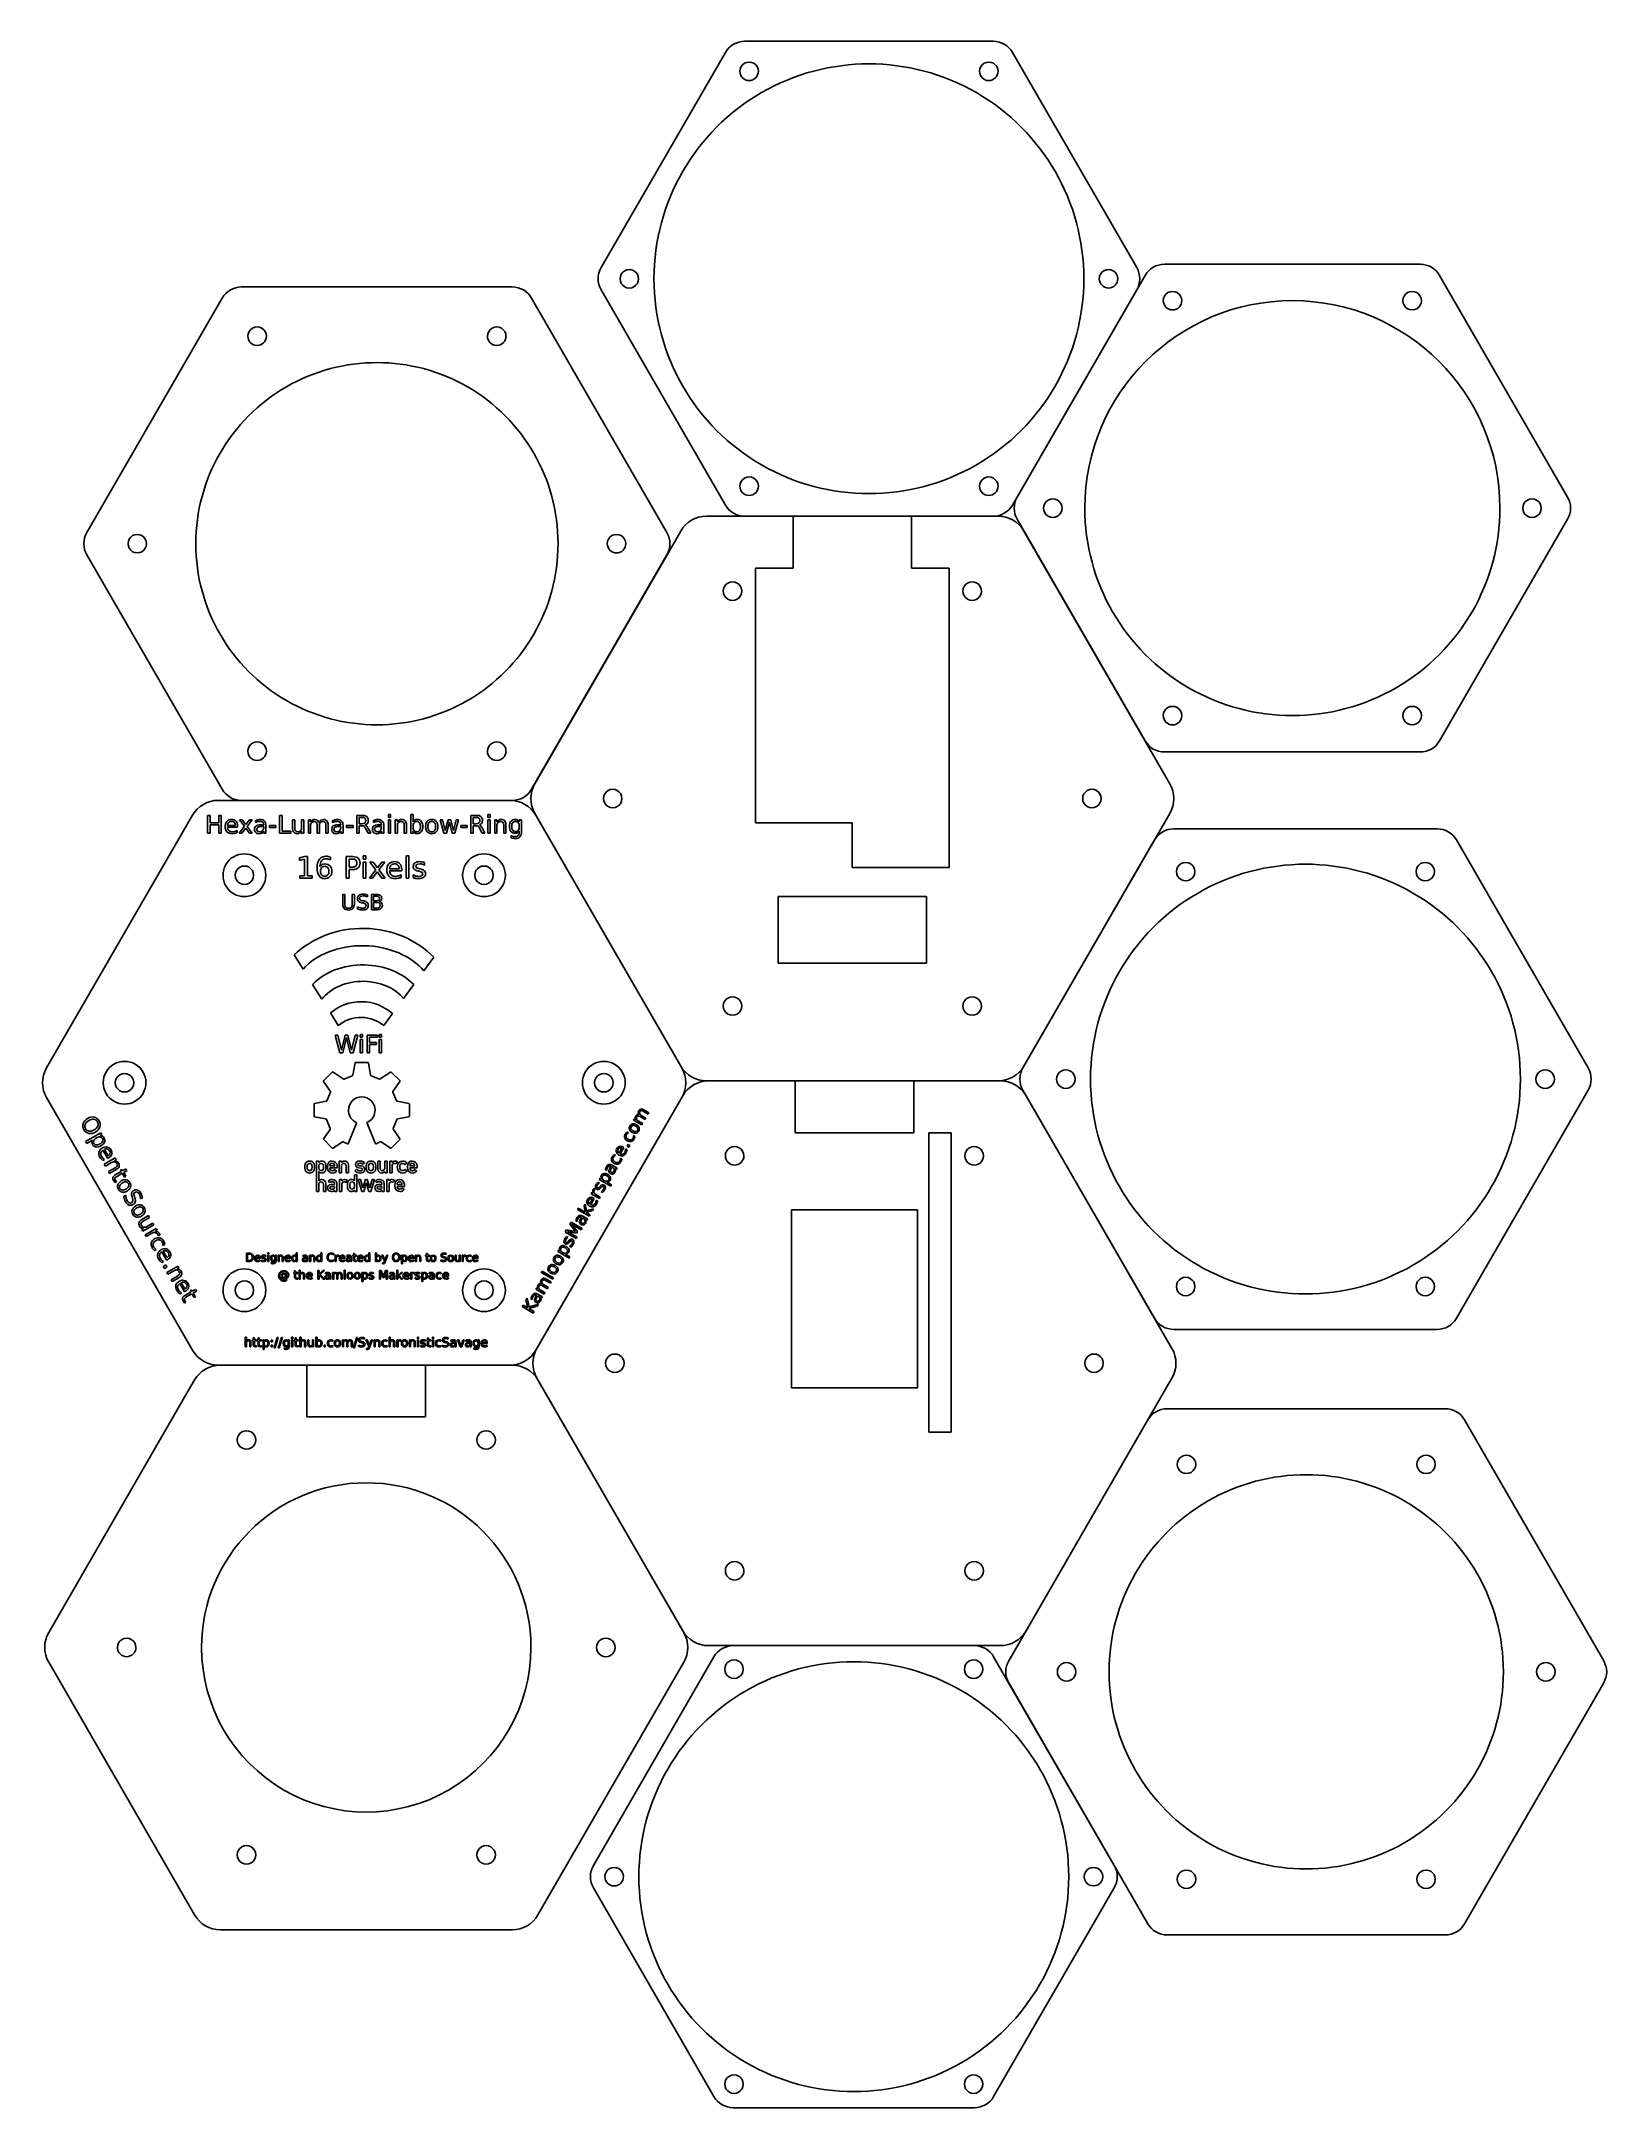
# Model space of a CAD drawing. Extents: x 0 to 212, y 9 to 288.
import ezdxf

# ---------------------------------------------------------------- set-up
doc = ezdxf.new("R2010")
doc.units = 0
doc.layers.add('Layer_1', color=7, linetype='CONTINUOUS')

msp = doc.modelspace()

# ---------------------------------------------------------------- linework, layer by layer
at = {"layer": 'Layer_1', "color": 7}
for p, q in [((128.76318, 287.597594), (95.22728, 287.597594)), ((92.62921, 286.097594), (75.86126, 257.054654)), ((148.12921, 257.054654), (131.36126, 286.097594)), ((94.58022, 283.553254), (94.58022, 283.553254)), ((126.91024, 283.553254), (126.91024, 283.553254)), ((186.39239, 257.509247), (151.85649, 257.509247)), ((78.41524, 255.554654), (78.41524, 255.554654)), ((82.99523, 255.554654), (82.99523, 255.554654)), ((131.36126, 225.011714), (148.12921, 254.054654)), ((149.25841, 256.009247), (131.99046, 226.100282)), ((143.07525, 255.554654), (143.07525, 255.554654)), ((24.74594, 252.943044), (6.47799, 221.302023)), ((84.74594, 221.302023), (66.47799, 252.943044)), ((151.70944, 252.598882), (151.70944, 252.598882)), ((184.03944, 252.598882), (184.03944, 252.598882)), ((28.19695, 247.800624), (28.19695, 247.800624)), ((60.52697, 247.800624), (60.52697, 247.800624)), ((94.58022, 227.556052), (94.58022, 227.556052)), ((126.91024, 227.556052), (126.91024, 227.556052)), ((101.75316, 223.510914), (90.06256, 223.510914)), ((95.22728, 223.511714), (128.76318, 223.511714)), ((101.75316, 216.510914), (101.75316, 223.510914)), ((129.44376, 223.510914), (117.75316, 223.510914)), ((117.75316, 223.510914), (117.75316, 216.510914)), ((135.54443, 224.600282), (135.54443, 224.600282)), ((141.12443, 224.600282), (141.12443, 224.600282)), ((188.99046, 193.191316), (206.25841, 223.100282)), ((200.20444, 224.600282), (200.20444, 224.600282)), ((86.59846, 221.510914), (66.90786, 187.405793)), ((12.03197, 219.802024), (12.03197, 219.802024)), ((21.171959, 219.802024), (21.171959, 219.802024)), ((66.47799, 186.661007), (84.74594, 218.302023)), ((76.69198, 219.802024), (76.69198, 219.802024)), ((96.70316, 182.110911), (96.70316, 216.510914)), ((96.70316, 216.510914), (101.75316, 216.510914)), ((117.75316, 216.510914), (122.80316, 216.510914)), ((122.80316, 216.510914), (122.80316, 182.110911)), ((92.33817, 213.404394), (92.33817, 213.404394)), ((124.66816, 213.404394), (124.66816, 213.404394)), ((151.70944, 196.60168), (151.70944, 196.60168)), ((184.03944, 196.60168), (184.03944, 196.60168)), ((28.19695, 191.803424), (28.19695, 191.803424)), ((60.52697, 191.803424), (60.52697, 191.803424)), ((151.85649, 191.691316), (186.39239, 191.691316)), ((63.58513, 185.161007), (24.20394, 185.161007)), ((27.34401, 185.161007), (63.87991, 185.161007)), ((27.34401, 185.161007), (27.34401, 185.161007)), ((76.17316, 185.405794), (76.17316, 185.405794)), ((140.83317, 185.405794), (140.83317, 185.405794)), ((109.75316, 182.110911), (96.70316, 182.110911)), ((109.75316, 176.110911), (109.75316, 182.110911)), ((122.80316, 182.110911), (122.80316, 176.110911)), ((132.90786, 149.300676), (152.59846, 183.405793)), ((188.66233, 181.320117), (153.12643, 181.320117)), ((150.52836, 179.820117), (132.76041, 149.045126)), ((209.02836, 149.045126), (191.26041, 179.820117)), ((119.80316, 176.110911), (109.75316, 176.110911)), ((122.80316, 176.110911), (119.80316, 176.110911)), ((26.47953, 175.054487), (26.47953, 175.054487)), ((58.809533, 175.054487), (58.809533, 175.054487)), ((153.47939, 175.543726), (153.47939, 175.543726)), ((185.80938, 175.543726), (185.80938, 175.543726)), ((99.75316, 172.185793), (99.75316, 163.185793)), ((119.75316, 172.185793), (99.75316, 172.185793)), ((119.75316, 163.185793), (119.75316, 172.185793)), ((43.970307, 167.880612), (43.970306, 167.880612)), ((34.458612, 164.297018), (35.643476, 162.395051)), ((43.915321, 162.952279), (43.91532, 162.952279)), ((51.938049, 162.139138), (53.302147, 163.989812)), ((99.75316, 163.185793), (119.75316, 163.185793)), ((36.930084, 160.327715), (38.180379, 158.319923)), ((49.214159, 158.442213), (50.583434, 160.300837)), ((39.331036, 156.4719), (40.386936, 154.775513)), ((43.593994, 157.992197), (43.593995, 157.992197)), ((46.523096, 154.790471), (47.706655, 156.398051)), ((92.33817, 157.407194), (92.33817, 157.407194)), ((124.66816, 157.407194), (124.66816, 157.407194)), ((10.31454, 147.055887), (10.31454, 147.055887)), ((86.88094, 145.299854), (67.19034, 111.194733)), ((74.974534, 147.055887), (74.974534, 147.055887)), ((90.06256, 147.300676), (129.44376, 147.300676)), ((102.03564, 147.299854), (90.34504, 147.299854)), ((102.03564, 140.299854), (102.03564, 147.299854)), ((129.72624, 147.299854), (118.03564, 147.299854)), ((118.03564, 147.299854), (118.03564, 140.299854)), ((137.31438, 147.545126), (137.31438, 147.545126)), ((141.89437, 147.545126), (141.89437, 147.545126)), ((201.97439, 147.545126), (201.97439, 147.545126)), ((118.03564, 140.299854), (102.03564, 140.299854)), ((123.08564, 140.299854), (120.08564, 140.299854)), ((120.08564, 140.299854), (120.08564, 105.899851)), ((123.08564, 105.899851), (123.08564, 140.299854)), ((92.62064, 137.193334), (92.62064, 137.193334)), ((124.95064, 137.193334), (124.95064, 137.193334)), ((118.53564, 129.899851), (101.53564, 129.899851)), ((101.53564, 129.899851), (101.53564, 105.899851)), ((118.53564, 105.899851), (118.53564, 129.899851)), ((26.47953, 119.057287), (26.47953, 119.057287)), ((58.809533, 119.057287), (58.809533, 119.057287)), ((153.47939, 119.546524), (153.47939, 119.546524)), ((185.80938, 119.546524), (185.80938, 119.546524)), ((153.12643, 113.770135), (188.66233, 113.770135)), ((24.20394, 108.950767), (63.58513, 108.950767)), ((24.48541, 108.951174), (36.17601, 108.951174)), ((36.17601, 108.951174), (36.17601, 101.951174)), ((52.17601, 101.951174), (52.17601, 108.951174)), ((52.17601, 108.951174), (63.86661, 108.951174)), ((76.45563, 109.194734), (76.45563, 109.194734)), ((141.11564, 109.194734), (141.11564, 109.194734)), ((67.19034, 107.194733), (86.88094, 73.089616)), ((133.19034, 73.089616), (152.88094, 107.194733)), ((101.53564, 105.899851), (118.53564, 105.899851)), ((120.08564, 105.899851), (120.08564, 102.299851)), ((123.08564, 102.299851), (123.08564, 105.899851)), ((36.17601, 101.951174), (52.17601, 101.951174)), ((120.08564, 102.299851), (120.08564, 99.899851)), ((123.08564, 99.899851), (123.08564, 102.299851)), ((149.62939, 101.562139), (130.86144, 69.055098)), ((26.76102, 98.844654), (26.76102, 98.844654)), ((59.09101, 98.844654), (59.09101, 98.844654)), ((120.08564, 99.899851), (123.08564, 99.899851)), ((153.58041, 95.553698), (153.58041, 95.553698)), ((185.910413, 95.553698), (185.910413, 95.553698)), ((92.62064, 81.196134), (92.62064, 81.196134)), ((124.95064, 81.196134), (124.95064, 81.196134)), ((10.59601, 70.846054), (10.59601, 70.846054)), ((21.956001, 70.846054), (21.956001, 70.846054)), ((75.25602, 70.846054), (75.25602, 70.846054)), ((90.34504, 71.089616), (129.72624, 71.089616)), ((126.22354, 71.089572), (93.68764, 71.089572)), ((92.5406, 67.911258), (92.5406, 67.911258)), ((124.87059, 67.911258), (124.87059, 67.911258)), ((137.41542, 67.555098), (137.41542, 67.555098)), ((144.395412, 67.555098), (144.395412, 67.555098)), ((202.075414, 67.555098), (202.075414, 67.555098)), ((192.36144, 33.548056), (211.129389, 66.055098)), ((26.76102, 42.847454), (26.76102, 42.847454)), ((59.09101, 42.847454), (59.09101, 42.847454)), ((76.37559, 39.912658), (76.37559, 39.912658)), ((80.95558, 39.912658), (80.95558, 39.912658)), ((141.0356, 39.912658), (141.0356, 39.912658)), ((153.58041, 39.556496), (153.58041, 39.556496)), ((185.910413, 39.556496), (185.910413, 39.556496)), ((128.82161, 10.235743), (145.08956, 38.412658)), ((63.86661, 32.740936), (24.48541, 32.740936)), ((92.5406, 11.914056), (92.5406, 11.914056)), ((124.87059, 11.914056), (124.87059, 11.914056)), ((93.68764, 8.735743), (126.22354, 8.735743))]:
    msp.add_line(p, q, dxfattribs=at)
at = {"layer": 'Layer_1', "color": 3}
for p, q in [((22.76507, 183.141397), (23.09359, 183.141397)), ((22.76507, 180.713297), (22.76507, 183.141397)), ((23.09359, 183.141397), (23.09359, 182.146087)), ((23.09359, 182.146087), (24.28731, 182.146087)), ((24.28731, 181.869607), (23.09359, 181.869607)), ((23.09359, 181.869607), (23.09359, 180.713297)), ((24.28731, 182.146087), (24.28731, 183.141397)), ((24.28731, 183.141397), (24.61583, 183.141397)), ((24.28731, 180.713297), (24.28731, 181.869607)), ((24.61583, 183.141397), (24.61583, 180.713297)), ((26.81461, 181.552477), (25.43875, 181.552477)), ((25.4485, 181.785017), (26.51537, 181.786647)), ((26.81461, 181.698847), (26.81461, 181.552477)), ((26.81461, 181.698837), (26.81461, 181.698847)), ((27.02929, 180.713297), (27.73674, 181.666317)), ((27.73674, 181.666317), (27.08946, 182.534777)), ((27.08946, 182.534777), (27.44237, 182.534777)), ((27.91238, 181.428877), (27.3822, 180.713297)), ((27.44237, 182.534777), (27.92539, 181.885877)), ((28.44256, 180.713297), (27.91238, 181.428877)), ((27.92539, 181.885877), (28.40841, 182.534777)), ((28.76132, 182.534777), (28.10266, 181.648427)), ((28.10266, 181.648427), (28.79547, 180.713297)), ((28.40841, 182.534777), (28.76132, 182.534777)), ((29.23783, 182.175347), (29.23783, 182.451827)), ((29.92414, 181.863067), (30.34373, 181.863067)), ((30.34373, 181.628977), (30.04611, 181.628917)), ((30.34373, 181.863067), (30.34373, 181.892367)), ((30.34373, 181.562277), (30.34373, 181.628977)), ((30.64297, 181.752517), (30.64297, 180.713297)), ((30.64297, 181.752457), (30.64297, 181.752517)), ((31.109726, 181.759017), (31.986313, 181.759017)), ((31.109726, 181.492307), (31.109726, 181.759017)), ((31.986313, 181.492307), (31.109726, 181.492307)), ((31.986313, 181.759017), (31.986313, 181.492307)), ((32.477461, 183.141397), (32.805978, 183.141397)), ((32.477461, 180.713297), (32.477461, 183.141397)), ((32.805978, 183.141397), (32.805978, 180.989767)), ((34.22901, 181.432127), (34.22901, 182.534777)), ((34.22901, 182.534777), (34.528253, 182.534777)), ((34.22901, 181.432117), (34.22901, 181.432127)), ((34.528253, 182.534777), (34.528253, 181.443517)), ((34.981996, 182.578687), (34.981996, 182.578687)), ((35.455255, 181.502057), (35.455255, 182.534777)), ((35.455255, 182.534777), (35.754498, 182.534777)), ((35.754498, 182.534777), (35.754498, 180.713297)), ((36.362742, 180.713347), (36.362742, 182.534827)), ((36.362742, 182.534827), (36.663612, 182.534827)), ((36.663612, 182.534827), (36.663612, 182.251847)), ((36.663612, 181.742807), (36.663612, 180.713347)), ((37.541825, 180.713347), (37.541825, 181.802977)), ((37.792278, 182.185177), (37.792278, 182.185117)), ((37.842694, 181.742807), (37.842694, 180.713347)), ((38.720907, 180.713347), (38.720907, 181.802977)), ((39.021777, 181.812737), (39.021777, 180.713347)), ((39.639778, 182.175347), (39.639778, 182.451827)), ((40.326085, 181.863067), (40.745676, 181.863067)), ((40.745676, 181.628977), (40.448059, 181.628917)), ((40.745676, 181.863067), (40.745676, 181.892367)), ((40.745676, 181.562277), (40.745676, 181.628977)), ((41.044919, 181.752517), (41.044919, 180.713297)), ((41.044919, 181.752457), (41.044919, 181.752517)), ((41.511674, 181.759017), (42.388261, 181.759017)), ((41.511674, 181.492307), (41.511674, 181.759017)), ((42.388261, 181.492307), (41.511674, 181.492307)), ((42.388261, 181.759017), (42.388261, 181.492307)), ((42.879408, 180.713307), (42.879408, 183.141407)), ((42.879408, 183.141407), (43.621011, 183.141407)), ((43.207925, 182.871427), (43.207925, 182.009477)), ((43.621011, 182.871427), (43.207925, 182.871427)), ((43.207925, 182.009477), (43.621011, 182.009477)), ((43.565716, 181.739517), (43.207925, 181.739517)), ((43.207925, 181.739517), (43.207925, 180.713307)), ((44.030844, 181.851727), (44.030844, 181.851717)), ((44.417908, 180.713297), (44.107281, 181.336177)), ((44.437424, 181.376837), (44.77082, 180.713297)), ((45.130237, 182.175347), (45.130237, 182.451827)), ((45.816545, 181.863067), (46.236136, 181.863067)), ((46.236136, 181.628977), (45.938519, 181.628917)), ((46.236136, 181.863067), (46.236136, 181.892367)), ((46.236136, 181.562277), (46.236136, 181.628977)), ((46.535379, 181.752517), (46.535379, 180.713297)), ((46.535379, 181.752457), (46.535379, 181.752517)), ((47.153379, 183.243847), (47.452623, 183.243847)), ((47.153379, 182.864917), (47.153379, 183.243847)), ((47.452623, 182.864917), (47.153379, 182.864917)), ((47.153379, 182.534777), (47.452623, 182.534777)), ((47.153379, 180.713297), (47.153379, 182.534777)), ((47.452623, 183.243847), (47.452623, 182.864917)), ((47.452623, 182.534777), (47.452623, 180.713297)), ((48.065747, 180.713297), (48.065747, 182.534777)), ((48.065747, 182.534777), (48.366616, 182.534777)), ((48.366616, 182.534777), (48.366616, 182.251797)), ((48.366616, 181.742757), (48.366616, 180.713297)), ((49.291993, 180.713297), (49.291993, 181.802927)), ((49.591236, 181.812687), (49.591236, 180.713297)), ((49.591236, 181.812667), (49.591236, 181.812687)), ((50.179963, 180.713347), (50.179963, 183.243897)), ((50.179963, 183.243897), (50.480832, 183.243897)), ((50.480832, 183.243897), (50.480832, 182.258297)), ((51.498909, 181.622407), (51.498909, 181.622407)), ((53.011388, 182.578687), (53.011388, 182.578687)), ((53.011388, 182.324977), (53.011388, 182.324977)), ((54.167702, 182.534777), (54.466945, 182.534777)), ((54.644214, 180.713297), (54.167702, 182.534777)), ((54.466945, 182.534777), (54.840999, 181.113367)), ((54.840999, 181.113367), (55.213427, 182.534777)), ((55.390696, 182.206257), (54.997126, 180.713297)), ((55.213427, 182.534777), (55.566338, 182.534777)), ((55.782639, 180.713297), (55.390696, 182.206257)), ((55.566338, 182.534777), (55.940392, 181.113367)), ((55.940392, 181.113367), (56.312819, 182.534777)), ((56.612063, 182.534777), (56.135551, 180.713297)), ((56.312819, 182.534777), (56.612063, 182.534777)), ((56.916185, 181.759017), (57.792772, 181.759017)), ((56.916185, 181.492307), (56.916185, 181.759017)), ((57.792772, 181.492307), (56.916185, 181.492307)), ((57.792772, 181.759017), (57.792772, 181.492307)), ((58.283919, 180.713307), (58.283919, 183.141407)), ((58.283919, 183.141407), (59.025521, 183.141407)), ((58.612436, 182.871427), (58.612436, 182.009477)), ((59.025521, 182.871427), (58.612436, 182.871427)), ((58.612436, 182.009477), (59.025521, 182.009477)), ((58.970226, 181.739517), (58.612436, 181.739517)), ((58.612436, 181.739517), (58.612436, 180.713307)), ((59.435354, 181.851727), (59.435354, 181.851717)), ((59.822418, 180.713297), (59.511791, 181.336177)), ((59.841934, 181.376837), (60.17533, 180.713297)), ((60.586788, 183.243847), (60.886031, 183.243847)), ((60.586788, 182.864917), (60.586788, 183.243847)), ((60.886031, 182.864917), (60.586788, 182.864917)), ((60.586788, 182.534777), (60.886031, 182.534777)), ((60.586788, 180.713297), (60.586788, 182.534777)), ((60.886031, 183.243847), (60.886031, 182.864917)), ((60.886031, 182.534777), (60.886031, 180.713297)), ((61.499156, 180.713297), (61.499156, 182.534777)), ((61.499156, 182.534777), (61.800025, 182.534777)), ((61.800025, 182.534777), (61.800025, 182.251797)), ((61.800025, 181.742757), (61.800025, 180.713297)), ((62.725402, 180.713297), (62.725402, 181.802927)), ((63.024645, 181.812687), (63.024645, 180.713297)), ((63.024645, 181.812667), (63.024645, 181.812687)), ((64.823354, 182.258377), (64.823354, 182.534857)), ((64.823354, 182.534857), (65.122597, 182.534857)), ((64.823354, 181.645177), (64.823354, 181.645177)), ((65.122597, 182.534857), (65.122597, 180.939357)), ((23.09359, 180.713297), (22.76507, 180.713297)), ((24.61583, 180.713297), (24.28731, 180.713297)), ((26.74468, 181.088987), (26.74468, 180.806007)), ((27.3822, 180.713297), (27.02929, 180.713297)), ((28.79547, 180.713297), (28.44256, 180.713297)), ((30.34373, 180.713297), (30.34373, 180.989767)), ((30.64297, 180.713297), (30.34373, 180.713297)), ((33.988313, 180.713297), (32.477461, 180.713297)), ((32.805978, 180.989767), (33.988313, 180.989767)), ((33.988313, 180.989767), (33.988313, 180.713297)), ((35.455255, 180.713297), (35.455255, 180.993027)), ((35.754498, 180.713297), (35.455255, 180.713297)), ((36.663612, 180.713347), (36.362742, 180.713347)), ((37.842694, 180.713347), (37.541825, 180.713347)), ((39.021777, 180.713347), (38.720907, 180.713347)), ((40.745676, 180.713297), (40.745676, 180.989767)), ((41.044919, 180.713297), (40.745676, 180.713297)), ((43.207925, 180.713307), (42.879408, 180.713307)), ((44.77082, 180.713297), (44.417908, 180.713297)), ((46.236136, 180.713297), (46.236136, 180.989767)), ((46.535379, 180.713297), (46.236136, 180.713297)), ((47.452623, 180.713297), (47.153379, 180.713297)), ((48.366616, 180.713297), (48.065747, 180.713297)), ((49.591236, 180.713297), (49.291993, 180.713297)), ((50.480832, 180.713347), (50.179963, 180.713347)), ((50.480832, 180.986567), (50.480832, 180.713347)), ((54.997126, 180.713297), (54.644214, 180.713297)), ((56.135551, 180.713297), (55.782639, 180.713297)), ((58.612436, 180.713307), (58.283919, 180.713307)), ((60.17533, 180.713297), (59.822418, 180.713297)), ((60.886031, 180.713297), (60.586788, 180.713297)), ((61.800025, 180.713297), (61.499156, 180.713297)), ((63.024645, 180.713297), (62.725402, 180.713297)), ((63.714204, 180.116487), (63.714204, 180.407597)), ((64.823354, 180.885787), (64.823354, 181.033777)), ((35.151095, 177.424397), (35.846267, 177.564597)), ((35.151095, 177.066097), (35.151095, 177.424397)), ((35.850161, 177.206297), (35.151095, 177.066097)), ((35.846267, 177.564597), (36.239614, 177.564597)), ((35.850161, 174.988367), (35.850161, 177.206297)), ((36.239614, 177.564597), (36.239614, 174.988367)), ((38.568538, 176.267717), (38.568538, 176.267717)), ((39.349389, 177.500347), (39.349389, 177.500337)), ((39.349389, 177.500337), (39.349389, 177.142037)), ((41.452431, 177.564597), (42.340382, 177.564597)), ((41.452431, 174.657337), (41.452431, 177.564597)), ((41.845778, 177.241347), (41.845778, 176.148937)), ((42.340382, 177.241347), (41.845778, 177.241347)), ((41.845778, 176.148937), (42.340382, 176.148937)), ((42.340382, 175.825687), (41.845778, 175.825687)), ((41.845778, 175.825687), (41.845778, 174.657337)), ((43.757988, 177.687277), (44.116284, 177.687277)), ((43.757988, 177.233557), (43.757988, 177.687277)), ((44.116284, 177.233557), (43.757988, 177.233557)), ((43.757988, 176.838267), (44.116284, 176.838267)), ((43.757988, 174.657337), (43.757988, 176.838267)), ((44.116284, 177.687277), (44.116284, 177.233557)), ((44.116284, 176.838267), (44.116284, 174.657337)), ((44.603099, 174.657337), (45.450157, 175.798427)), ((45.450157, 175.798427), (44.675148, 176.838267)), ((44.675148, 176.838267), (45.097703, 176.838267)), ((45.097703, 176.838267), (45.67604, 176.061307)), ((45.67604, 176.061307), (46.254376, 176.838267)), ((46.676932, 176.838267), (45.888291, 175.777007)), ((45.888291, 175.777007), (46.717824, 174.657337)), ((46.254376, 176.838267), (46.676932, 176.838267)), ((47.329264, 175.940577), (48.606667, 175.942527)), ((48.964963, 175.837387), (48.964963, 175.837377)), ((48.964963, 175.837377), (48.964963, 175.662117)), ((49.553036, 177.687277), (49.911332, 177.687277)), ((49.553036, 174.657337), (49.553036, 177.687277)), ((49.911332, 177.687277), (49.911332, 174.657337)), ((51.340626, 175.932727), (51.463303, 175.905427)), ((52.049425, 176.774007), (52.049425, 176.435187)), ((52.049429, 176.773937), (52.049425, 176.774007)), ((35.207565, 174.988367), (35.850161, 174.988367)), ((35.207565, 174.657337), (35.207565, 174.988367)), ((36.88221, 174.657337), (35.207565, 174.657337)), ((36.239614, 174.988367), (36.88221, 174.988367)), ((36.88221, 174.988367), (36.88221, 174.657337)), ((41.845778, 174.657337), (41.452431, 174.657337)), ((44.116284, 174.657337), (43.757988, 174.657337)), ((45.025655, 174.657337), (44.603099, 174.657337)), ((45.660462, 175.514127), (45.025655, 174.657337)), ((46.295269, 174.657337), (45.660462, 175.514127)), ((46.717824, 174.657337), (46.295269, 174.657337)), ((48.964963, 175.662117), (47.317581, 175.662117)), ((48.881231, 175.107127), (48.881231, 174.768297)), ((49.911332, 174.657337), (49.553036, 174.657337)), ((50.499409, 174.737027), (50.499409, 175.107007)), ((51.268577, 175.605547), (51.143953, 175.634747)), ((40.993947, 172.463697), (41.273689, 172.463697)), ((40.993947, 171.179367), (40.993947, 172.463697)), ((41.273689, 172.463697), (41.273689, 171.213817)), ((42.289303, 171.213817), (42.289303, 172.463697)), ((42.289303, 172.463697), (42.569045, 172.463697)), ((42.569045, 172.463697), (42.569045, 171.179367)), ((43.010022, 170.497167), (43.010022, 170.783807)), ((43.76105, 171.318507), (43.591551, 171.351607)), ((43.674236, 171.617577), (43.842357, 171.583077)), ((44.326044, 172.396177), (44.326044, 172.124707)), ((44.326046, 172.396087), (44.326044, 172.396177)), ((44.884149, 172.463697), (45.595217, 172.463697)), ((44.884153, 170.406287), (44.884149, 172.463697)), ((45.622782, 170.406287), (44.884153, 170.406287)), ((45.574546, 172.234987), (45.162513, 172.234947)), ((45.162513, 172.234947), (45.162513, 171.614827)), ((45.162513, 171.614827), (45.574546, 171.614827)), ((45.162513, 171.388827), (45.162513, 170.635047)), ((45.608997, 171.388777), (45.162513, 171.388827)), ((45.162513, 170.635047), (45.608997, 170.635047)), ((39.988982, 153.484758), (40.316508, 153.484758)), ((40.589446, 151.087707), (39.988982, 153.484758)), ((40.316508, 153.484758), (40.820642, 151.458584)), ((40.820642, 151.458584), (41.323173, 153.484758)), ((41.323173, 153.484758), (41.687632, 153.484758)), ((41.687632, 153.484758), (42.191767, 151.458584)), ((42.191767, 151.458584), (42.694291, 153.484758)), ((43.023427, 153.484758), (42.421353, 151.087707)), ((42.694291, 153.484758), (43.023427, 153.484758)), ((43.368614, 153.585906), (43.66403, 153.585906)), ((43.368614, 153.211818), (43.368614, 153.585906)), ((43.66403, 153.585906), (43.66403, 153.211818)), ((44.293398, 153.484758), (45.670942, 153.484758)), ((44.293398, 151.087707), (44.293398, 153.484758)), ((45.670942, 153.484758), (45.670942, 153.211818)), ((45.937455, 153.585906), (46.232871, 153.585906)), ((45.937455, 153.211818), (45.937455, 153.585906)), ((46.232871, 153.585906), (46.232871, 153.211818)), ((40.99725, 151.087707), (40.589446, 151.087707)), ((41.507811, 153.16847), (40.99725, 151.087707)), ((42.013548, 151.087707), (41.507811, 153.16847)), ((42.421353, 151.087707), (42.013548, 151.087707)), ((43.66403, 153.211818), (43.368614, 153.211818)), ((43.368614, 152.885897), (43.66403, 152.885897)), ((43.368614, 151.087707), (43.368614, 152.885897)), ((43.66403, 151.087707), (43.368614, 151.087707)), ((43.66403, 152.885897), (43.66403, 151.087707)), ((44.617711, 151.087707), (44.293398, 151.087707)), ((45.670942, 153.211818), (44.617711, 153.211818)), ((44.617711, 153.211818), (44.617711, 152.505387)), ((44.617711, 152.505387), (45.568186, 152.505387)), ((45.568186, 152.232447), (44.617711, 152.232447)), ((44.617711, 152.232447), (44.617711, 151.087707)), ((45.568186, 152.505387), (45.568186, 152.232447)), ((46.232871, 153.211818), (45.937455, 153.211818)), ((45.937455, 152.885897), (46.232871, 152.885897)), ((45.937455, 151.087707), (45.937455, 152.885897)), ((46.232871, 151.087707), (45.937455, 151.087707)), ((46.232871, 152.885897), (46.232871, 151.087707)), ((39.58524, 148.486987), (38.43435, 147.336187)), ((41.06091, 147.559377), (39.69453, 148.497087)), ((42.2801, 147.999127), (41.18375, 147.550377)), ((42.66527, 149.727257), (42.3609, 148.091627)), ((44.37724, 149.797357), (42.74957, 149.797357)), ((44.7661, 148.091627), (44.46164, 149.727257)), ((45.94325, 147.550407), (44.8469, 147.999127)), ((47.43256, 148.497127), (46.06608, 147.559407)), ((48.69254, 147.336127), (47.54174, 148.486927)), ((38.42435, 147.226897), (39.34582, 145.883987)), ((39.35382, 145.761727), (38.86898, 144.630847)), ((48.2579, 144.630787), (47.77317, 145.761667)), ((47.78117, 145.883937), (48.70254, 147.226847)), ((37.1239, 144.171777), (37.124, 142.544227)), ((38.77538, 144.550347), (37.1941, 144.256277)), ((37.1942, 142.459727), (38.73671, 142.172677)), ((49.93288, 144.256117), (48.3515, 144.550187)), ((48.3906, 142.172427), (49.93311, 142.459467)), ((50.00331, 142.543967), (50.0035, 144.171517)), ((80.970179, 142.774315), (80.970183, 142.774335)), ((81.79025, 142.094526), (81.116979, 142.483239)), ((81.261491, 142.647677), (81.897581, 142.28043)), ((82.210875, 142.823071), (81.537605, 143.211784)), ((81.638909, 143.401168), (82.318207, 143.008975)), ((81.897581, 142.28043), (81.79025, 142.094526)), ((82.318207, 143.008975), (82.210875, 142.823071)), ((6.314524, 139.111964), (8.357729, 140.29161)), ((7.913467, 141.781398), (7.913467, 141.781398)), ((8.13021, 141.906535), (8.13021, 141.906535)), ((8.49889, 140.047113), (8.274217, 139.917398)), ((8.357729, 140.29161), (8.49889, 140.047113)), ((39.30087, 140.765797), (38.42472, 139.488967)), ((38.82831, 142.091577), (39.30987, 140.888637)), ((41.71347, 138.821647), (42.85397, 141.577387)), ((42.82047, 141.680407), (42.68205, 141.765107)), ((44.27368, 141.577387), (45.41409, 138.821547)), ((44.44561, 141.765107), (44.30718, 141.680407)), ((47.81754, 140.888387), (48.2991, 142.091327)), ((48.70278, 139.488717), (47.82654, 140.765527)), ((79.378211, 140.416212), (79.378252, 140.416189)), ((79.378252, 140.416189), (79.551093, 140.316399)), ((79.746512, 141.216487), (79.746512, 141.216487)), ((79.903277, 141.125979), (79.903277, 141.125979)), ((80.244156, 142.015763), (80.351488, 142.201666)), ((81.369621, 141.365975), (80.244156, 142.015763)), ((80.246479, 139.914918), (80.417307, 139.81629)), ((80.351488, 142.201666), (80.526336, 142.100717)), ((80.840862, 141.919126), (81.476952, 141.551879)), ((81.476952, 141.551879), (81.369621, 141.365975)), ((6.455684, 138.867467), (6.314524, 139.111964)), ((7.24072, 139.320708), (6.455684, 138.867467)), ((7.240734, 139.320716), (7.24072, 139.320708)), ((8.235125, 138.791726), (8.235125, 138.791726)), ((9.287743, 136.837301), (8.64222, 137.95538)), ((8.878304, 136.676683), (8.648348, 136.543918)), ((8.830889, 136.053704), (10.311086, 136.908296)), ((8.835787, 138.056563), (9.337661, 137.190355)), ((9.40669, 136.905975), (9.287743, 136.837301)), ((9.406749, 136.906009), (9.40669, 136.905975)), ((10.452247, 136.663799), (10.22229, 136.531033)), ((10.311086, 136.908296), (10.452247, 136.663799)), ((38.43472, 139.379607), (39.5857, 138.228807)), ((39.69499, 138.218607), (40.9492, 139.079467)), ((41.06944, 139.083467), (41.62257, 138.788147)), ((45.50499, 138.788047), (46.05806, 139.083387)), ((46.1783, 139.079387), (47.43262, 138.218527)), ((47.5418, 138.228527), (48.69278, 139.379327)), ((77.614499, 137.361372), (77.614539, 137.361349)), ((77.614539, 137.361349), (77.78738, 137.261559)), ((78.28988, 137.560976), (78.669464, 138.220759)), ((78.920895, 138.322124), (78.430071, 137.471992)), ((78.482766, 136.860078), (78.653595, 136.76145)), ((78.830448, 138.374344), (78.830454, 138.374341)), ((78.830454, 138.374341), (78.920895, 138.322124)), ((79.182345, 138.113559), (79.357193, 138.01261)), ((79.374463, 138.499716), (79.496881, 138.71175)), ((79.629705, 138.352353), (79.374463, 138.499716)), ((79.496881, 138.71175), (79.752123, 138.564387)), ((79.752123, 138.564387), (79.629705, 138.352353)), ((8.97205, 135.809206), (8.830889, 136.053704)), ((9.808629, 136.292206), (8.97205, 135.809206)), ((9.406214, 135.057212), (10.291691, 135.568443)), ((9.546611, 134.814036), (9.406214, 135.057212)), ((10.440018, 135.329845), (9.546611, 134.814036)), ((10.313592, 134.611911), (11.117125, 135.075831)), ((10.315582, 133.952256), (10.459795, 133.702472)), ((10.440048, 135.329862), (10.440018, 135.329845)), ((11.25825, 134.831311), (10.454716, 134.367391)), ((11.014116, 135.254248), (11.203105, 135.36336)), ((11.117125, 135.075831), (11.014116, 135.254248)), ((11.203105, 135.36336), (11.306114, 135.184943)), ((11.547438, 134.330422), (11.25825, 134.831311)), ((11.306114, 135.184943), (11.726386, 135.427588)), ((11.86751, 135.183068), (11.447238, 134.940423)), ((11.447238, 134.940423), (11.736427, 134.439534)), ((11.736427, 134.439534), (11.547438, 134.330422)), ((11.726386, 135.427588), (11.86751, 135.183068)), ((37.455165, 132.397379), (37.455165, 136.471069)), ((37.455165, 136.471069), (37.774089, 136.471069)), ((37.774089, 135.060015), (37.77331, 133.808432)), ((37.774089, 136.471069), (37.774089, 136.30598)), ((39.916473, 135.823104), (39.249867, 135.823104)), ((39.249867, 135.561532), (40.234166, 135.561532)), ((40.203031, 135.128621), (39.9725, 135.324759)), ((40.234166, 135.561532), (40.234166, 135.823198)), ((40.505425, 136.471154), (40.505324, 134.891934)), ((40.505324, 134.891934), (40.823017, 134.891934)), ((40.823118, 136.471154), (40.505425, 136.471154)), ((40.560392, 133.976599), (40.560385, 132.397379)), ((40.878085, 133.976599), (40.560392, 133.976599)), ((40.823017, 134.891934), (40.823017, 135.832433)), ((40.823118, 136.302987), (40.823118, 136.471154)), ((40.829353, 136.302987), (40.823118, 136.302987)), ((40.878085, 133.808432), (40.878085, 133.976599)), ((41.395244, 133.599715), (41.625689, 133.873866)), ((41.449159, 135.832433), (41.449159, 134.891934)), ((41.449159, 134.891934), (41.766852, 134.891934)), ((41.766852, 134.891934), (41.766852, 135.941581)), ((42.893724, 134.61532), (42.576031, 134.61532)), ((42.576031, 134.61532), (42.576031, 133.808432)), ((42.847018, 135.374559), (42.625902, 135.156592)), ((42.893724, 132.397379), (42.893724, 134.61532)), ((43.400072, 133.976599), (43.063736, 133.976599)), ((43.063736, 133.976599), (43.568329, 132.397383)), ((43.183353, 135.555189), (43.463754, 135.530327)), ((43.516788, 135.832519), (43.255123, 135.851067)), ((43.702283, 132.87084), (43.400072, 133.976599)), ((44.066677, 133.976599), (43.708528, 132.87084)), ((43.741162, 136.044306), (43.9373, 136.274658)), ((44.297205, 133.976599), (44.066677, 133.976599)), ((44.655354, 132.87084), (44.297205, 133.976599)), ((44.963721, 133.976599), (44.661774, 132.87084)), ((44.795728, 132.397383), (45.300233, 133.976599)), ((45.300233, 133.976599), (44.963721, 133.976599)), ((45.728736, 136.471154), (45.728659, 135.421336)), ((46.046336, 136.471154), (45.728736, 136.471154)), ((46.046336, 135.530483), (46.046336, 136.471154)), ((46.666251, 135.060109), (46.672486, 135.060109)), ((46.990085, 136.471154), (46.672486, 136.471154)), ((46.672486, 136.471154), (46.672486, 135.530483)), ((46.672486, 135.060109), (46.672486, 134.891762)), ((46.672486, 134.891762), (46.990085, 134.891762)), ((46.945078, 133.976599), (46.944976, 132.397379)), ((47.262677, 133.976599), (46.945078, 133.976599)), ((46.990085, 134.891762), (46.990085, 136.471154)), ((47.262677, 133.808432), (47.262677, 133.976599)), ((47.656185, 136.471139), (47.338406, 136.471139)), ((47.338406, 136.471139), (47.338484, 134.891934)), ((47.338484, 134.891934), (47.656262, 134.891934)), ((47.656185, 136.302971), (47.656185, 136.471139)), ((47.662419, 136.302971), (47.656185, 136.302971)), ((47.656262, 134.891934), (47.656262, 135.841933)), ((47.779656, 133.599715), (48.010187, 133.873866)), ((48.173343, 136.094255), (48.403874, 136.368405)), ((49.415691, 136.007022), (49.6493, 136.215731)), ((49.6493, 135.147177), (49.415691, 135.355894)), ((50.714425, 135.823104), (50.047913, 135.823104)), ((50.047913, 135.561532), (51.032203, 135.561532)), ((51.000983, 135.128621), (50.770452, 135.324759)), ((51.032203, 135.561532), (51.032203, 135.823198)), ((75.616746, 134.000853), (75.724077, 134.186757)), ((77.170288, 133.103915), (75.616746, 134.000853)), ((75.724077, 134.186757), (75.894906, 134.088129)), ((76.60407, 135.198071), (76.433242, 135.296699)), ((76.650996, 134.490341), (76.650996, 134.490341)), ((77.041858, 135.51073), (77.19154, 135.769987)), ((77.19154, 135.769987), (77.173421, 135.780447)), ((77.336249, 135.686439), (77.230051, 135.502565)), ((77.377432, 135.662662), (77.336249, 135.686439)), ((77.366598, 135.915446), (78.008717, 135.544719)), ((77.366633, 135.915426), (77.366598, 135.915446)), ((77.901966, 135.359822), (77.731138, 135.458449)), ((78.008717, 135.544719), (77.901966, 135.359822)), ((10.256266, 133.584965), (10.112053, 133.834748)), ((10.459795, 133.702472), (10.256266, 133.584965)), ((11.444532, 131.728237), (11.719422, 131.886945)), ((12.082515, 133.446378), (12.082515, 133.446378)), ((12.288682, 133.565409), (12.288682, 133.565409)), ((12.648072, 131.462733), (12.585938, 131.643604)), ((12.886793, 131.711574), (12.946829, 131.531255)), ((13.994375, 131.517543), (13.734018, 131.367226)), ((13.994397, 131.517556), (13.994375, 131.517543)), ((37.77331, 132.397379), (37.455165, 132.397379)), ((37.77331, 133.33805), (37.77331, 132.397379)), ((38.399367, 132.397379), (38.399367, 133.33805)), ((38.717059, 132.397379), (38.399367, 132.397379)), ((38.717059, 133.447205), (38.717059, 132.397379)), ((39.021449, 133.764804), (39.270629, 133.574823)), ((39.893607, 133.328814), (39.45436, 133.328814)), ((39.513645, 133.067242), (39.893607, 133.067242)), ((39.887365, 132.537583), (39.893599, 132.537583)), ((39.893599, 132.537583), (39.893607, 132.397379)), ((39.893607, 133.493903), (39.893607, 133.328814)), ((39.893607, 133.067242), (39.893607, 132.95193)), ((39.893607, 132.397379), (40.211386, 132.397379)), ((40.211386, 132.397379), (40.211386, 133.475176)), ((40.560385, 132.397379), (40.878077, 132.397379)), ((40.878077, 132.397379), (40.878077, 133.34755)), ((40.88432, 133.808432), (40.878085, 133.808432)), ((42.576031, 132.562475), (42.576031, 132.397379)), ((42.576031, 132.397379), (42.893724, 132.397379)), ((43.568329, 132.397383), (43.848638, 132.397383)), ((43.708528, 132.87084), (43.702283, 132.87084)), ((43.848638, 132.397383), (44.178818, 133.50323)), ((44.178818, 133.50323), (44.185063, 133.50323)), ((44.185063, 133.50323), (44.515243, 132.397383)), ((44.515243, 132.397383), (44.795728, 132.397383)), ((44.661774, 132.87084), (44.655354, 132.87084)), ((45.405869, 133.764804), (45.655127, 133.574823)), ((46.27802, 133.328814), (45.83878, 133.328814)), ((45.898143, 133.067242), (46.278105, 133.067242)), ((46.271863, 132.537583), (46.278098, 132.537583)), ((46.27802, 133.493903), (46.27802, 133.328814)), ((46.278098, 132.537583), (46.278098, 132.397379)), ((46.278098, 132.397379), (46.278105, 132.397379)), ((46.278105, 133.067242), (46.278105, 132.95193)), ((46.278105, 132.397379), (46.595884, 132.397379)), ((46.595884, 132.397379), (46.595884, 133.475176)), ((46.944976, 132.397379), (47.262576, 132.397379)), ((47.262576, 132.397379), (47.262576, 133.34755)), ((47.268912, 133.808432), (47.262677, 133.808432)), ((49.000378, 133.328814), (48.333857, 133.328814)), ((48.333857, 133.067063), (49.317977, 133.067063)), ((49.286928, 132.634152), (49.056405, 132.830469)), ((49.317977, 133.067063), (49.317977, 133.328908)), ((74.312248, 130.671514), (74.691831, 131.331296)), ((74.943262, 131.432662), (74.452441, 130.582536)), ((74.507495, 132.079508), (74.614827, 132.265411)), ((75.63296, 131.42972), (74.507495, 132.079508)), ((74.614827, 132.265411), (74.789675, 132.164462)), ((74.852815, 131.484882), (74.852821, 131.484878)), ((74.852821, 131.484878), (74.943262, 131.432662)), ((74.870244, 132.747683), (75.060892, 132.638939)), ((75.147408, 131.957925), (75.740291, 131.615624)), ((75.204715, 131.224102), (75.379564, 131.123153)), ((75.448588, 133.633018), (75.623437, 133.532069)), ((75.448596, 133.633005), (75.448588, 133.633018)), ((75.740291, 131.615624), (75.63296, 131.42972)), ((75.67149, 133.016612), (75.722134, 133.071786)), ((75.818891, 132.881937), (75.766691, 132.826327)), ((76.037934, 132.226238), (75.847004, 132.336472)), ((76.680704, 133.634448), (76.680721, 133.634438)), ((76.680721, 133.634438), (77.277619, 133.289819)), ((77.277619, 133.289819), (77.170288, 133.103915)), ((13.913859, 128.598766), (13.913867, 128.59877)), ((13.913867, 128.59877), (14.809912, 129.116102)), ((14.029768, 130.073637), (14.029768, 130.073637)), ((14.950309, 128.872926), (14.063513, 128.360934)), ((14.235935, 130.192668), (14.235935, 130.192668)), ((14.809912, 129.116102), (14.950309, 128.872926)), ((15.198879, 128.5248), (15.198879, 128.5248)), ((72.633401, 128.32067), (72.462573, 128.419298)), ((72.690855, 129.944882), (72.798186, 130.130786)), ((74.254451, 129.042139), (72.690855, 129.944882)), ((72.798186, 130.130786), (73.721671, 129.597611)), ((73.071189, 128.63333), (73.22087, 128.892586)), ((73.22087, 128.892586), (73.202752, 128.903047)), ((73.36558, 128.809038), (73.259382, 128.625164)), ((73.406763, 128.785261), (73.36558, 128.809038)), ((73.395929, 129.038045), (74.038048, 128.667318)), ((73.395964, 129.038025), (73.395929, 129.038045)), ((73.554829, 130.429508), (73.691168, 130.665653)), ((73.721671, 129.597611), (73.554829, 130.429508)), ((73.691168, 130.665653), (73.873102, 129.764749)), ((73.931297, 128.482421), (73.760469, 128.581049)), ((74.691896, 129.799817), (73.812112, 129.545395)), ((73.812112, 129.545395), (74.361782, 129.228043)), ((73.873102, 129.764749), (74.831137, 130.04099)), ((74.038048, 128.667318), (73.931297, 128.482421)), ((74.361782, 129.228043), (74.254451, 129.042139)), ((74.831137, 130.04099), (74.691896, 129.799817)), ((13.905039, 127.265018), (14.132358, 127.39626)), ((14.045437, 127.021842), (13.905039, 127.265018)), ((15.525634, 127.876435), (14.045437, 127.021842)), ((14.330877, 126.527599), (15.811074, 127.382192)), ((14.472037, 126.283102), (14.330877, 126.527599)), ((15.251789, 126.733292), (14.472037, 126.283102)), ((14.546019, 127.635087), (15.385237, 128.11961)), ((15.385237, 128.11961), (15.525634, 127.876435)), ((15.952235, 127.137695), (15.722278, 127.004929)), ((15.811074, 127.382192), (15.952235, 127.137695)), ((16.333605, 126.529668), (16.084244, 126.383941)), ((71.008441, 126.884647), (71.183072, 127.187117)), ((72.508727, 126.018457), (71.008441, 126.884647)), ((71.183072, 127.187117), (72.425069, 126.980525)), ((71.206401, 126.285333), (71.381249, 126.184384)), ((71.206409, 126.285321), (71.206401, 126.285333)), ((72.557404, 126.768801), (71.305036, 126.976012)), ((71.305036, 126.976012), (72.622438, 126.21541)), ((71.429302, 125.668927), (71.479946, 125.724101)), ((71.576704, 125.534252), (71.524504, 125.478642)), ((71.626319, 127.954843), (71.80095, 128.257312)), ((72.425069, 126.980525), (71.626319, 127.954843)), ((71.80095, 128.257312), (73.301236, 127.391122)), ((73.186944, 127.193162), (71.869542, 127.953765)), ((71.869542, 127.953765), (72.675176, 126.972788)), ((72.622438, 126.21541), (72.508727, 126.018457)), ((72.675176, 126.972788), (72.557404, 126.768801)), ((73.301236, 127.391122), (73.186944, 127.193162)), ((15.843086, 124.558337), (15.618413, 124.428622)), ((17.220204, 123.097875), (16.574681, 124.215955)), ((16.810766, 122.937258), (16.580809, 122.804492)), ((16.984948, 125.217591), (16.757629, 125.086349)), ((16.768248, 124.317137), (17.270122, 123.450929)), ((16.984977, 125.217608), (16.984948, 125.217591)), ((17.339151, 123.166549), (17.220204, 123.097875)), ((17.339211, 123.166583), (17.339151, 123.166549)), ((28.020488, 124.04678), (28.327158, 124.04678)), ((28.020488, 122.943514), (28.020488, 124.04678)), ((28.327158, 122.943514), (28.020488, 122.943514)), ((28.169758, 123.924113), (28.169758, 123.066181)), ((28.350058, 123.924113), (28.169758, 123.924113)), ((28.169758, 123.066181), (28.350058, 123.066181)), ((29.887098, 123.324813), (29.261938, 123.324813)), ((29.266408, 123.430487), (29.751128, 123.431223)), ((29.855278, 123.114205), (29.855278, 122.985626)), ((29.887018, 123.391315), (29.887098, 123.391323)), ((29.887098, 123.391323), (29.887098, 123.324813)), ((30.049648, 122.973793), (30.049648, 123.114196)), ((30.341498, 123.303366), (30.294198, 123.314456)), ((30.368938, 123.427534), (30.415438, 123.417184)), ((30.637818, 123.746759), (30.637878, 123.746763)), ((30.637878, 123.746763), (30.637878, 123.618184)), ((30.899468, 124.093334), (31.035439, 124.093334)), ((30.899468, 123.921157), (30.899468, 124.093334)), ((31.035439, 123.921157), (30.899468, 123.921157)), ((30.899468, 123.771148), (31.035439, 123.771148)), ((30.899468, 122.943514), (30.899468, 123.771148)), ((31.035439, 122.943514), (30.899468, 122.943514)), ((31.035439, 124.093334), (31.035439, 123.921157)), ((31.035439, 123.771148), (31.035439, 122.943514)), ((31.35984, 122.672308), (31.35984, 122.804582)), ((31.863812, 123.366938), (31.863812, 123.366938)), ((31.863813, 123.64551), (31.863813, 123.771133)), ((31.863813, 123.771133), (31.999781, 123.771133)), ((31.863813, 123.021836), (31.863813, 123.089076)), ((31.999781, 123.771133), (31.99978, 123.046229)), ((32.274669, 122.943517), (32.274669, 123.771151)), ((32.274669, 123.771151), (32.411376, 123.771151)), ((32.411376, 122.943517), (32.274669, 122.943517)), ((32.411376, 123.771151), (32.411376, 123.642572)), ((32.411376, 123.411278), (32.411376, 122.943517)), ((32.831848, 122.943514), (32.831848, 123.438617)), ((32.967816, 122.943514), (32.831848, 122.943514)), ((32.967815, 123.44305), (32.967816, 123.44305)), ((32.967816, 123.44305), (32.967816, 122.943514)), ((33.948415, 123.324813), (33.323256, 123.324813)), ((33.327691, 123.430487), (33.812447, 123.431223)), ((33.916639, 123.114205), (33.916639, 122.985626)), ((33.948411, 123.391315), (33.948415, 123.391323)), ((33.948415, 123.391323), (33.948415, 123.324813)), ((34.252866, 123.356592), (34.252866, 123.356592)), ((34.716193, 123.645525), (34.716193, 124.093334)), ((34.716193, 124.093334), (34.852162, 124.093334)), ((34.716193, 123.645525), (34.716193, 123.645525)), ((34.716193, 122.943514), (34.716193, 123.067659)), ((34.852162, 122.943514), (34.716193, 122.943514)), ((34.852162, 124.093334), (34.852162, 122.943514)), ((35.622894, 123.607833), (35.622894, 123.733456)), ((35.934733, 123.465957), (36.125384, 123.465957)), ((36.125382, 123.359551), (35.990159, 123.359548)), ((36.125382, 123.329251), (36.125382, 123.359551)), ((36.125384, 123.465957), (36.125384, 123.479257)), ((36.125388, 122.943513), (36.125388, 123.069136)), ((36.261357, 122.943513), (36.125388, 122.943513)), ((36.261357, 123.415708), (36.261357, 122.943513)), ((36.261359, 123.415704), (36.261357, 123.415708)), ((36.536993, 122.943517), (36.536993, 123.771151)), ((36.536993, 123.771151), (36.673701, 123.771151)), ((36.673701, 122.943517), (36.536993, 122.943517)), ((36.673701, 123.771151), (36.673701, 123.642572)), ((36.673701, 123.411278), (36.673701, 122.943517)), ((37.094163, 122.943514), (37.094163, 123.438617)), ((37.230132, 122.943514), (37.094163, 122.943514)), ((37.230132, 123.44305), (37.230132, 122.943514)), ((37.23014, 123.44305), (37.230132, 123.44305)), ((37.584093, 123.356592), (37.584093, 123.356592)), ((38.04742, 123.645525), (38.04742, 124.093334)), ((38.04742, 124.093334), (38.183389, 124.093334)), ((38.04742, 123.645525), (38.04742, 123.645525)), ((38.04742, 122.943514), (38.04742, 123.067659)), ((38.183389, 122.943514), (38.04742, 122.943514)), ((38.183389, 124.093334), (38.183389, 122.943514)), ((39.777323, 123.9618), (39.777323, 123.804401)), ((39.777323, 123.9618), (39.777323, 123.9618)), ((39.777323, 123.184413), (39.777323, 123.028492)), ((39.998272, 122.943564), (39.998272, 123.771198)), ((39.998272, 123.771198), (40.134979, 123.771198)), ((40.134979, 122.943564), (39.998272, 122.943564)), ((40.134979, 123.771198), (40.134979, 123.642619)), ((40.134979, 123.37955), (40.134979, 122.943564)), ((40.482297, 123.783752), (40.483029, 123.644047)), ((41.302535, 123.324813), (40.677376, 123.324813)), ((40.68181, 123.430487), (41.166566, 123.431223)), ((41.270759, 123.114205), (41.270759, 122.985626)), ((41.302531, 123.391315), (41.302535, 123.391323)), ((41.302535, 123.391323), (41.302535, 123.324813)), ((41.534566, 123.607833), (41.534566, 123.733456)), ((41.846405, 123.465957), (42.037056, 123.465957)), ((42.037054, 123.359551), (41.901831, 123.359548)), ((42.037054, 123.329251), (42.037054, 123.359551)), ((42.037056, 123.465957), (42.037056, 123.479257)), ((42.03706, 122.943513), (42.03706, 123.069136)), ((42.173029, 122.943513), (42.03706, 122.943513)), ((42.173022, 123.415704), (42.173029, 123.415708)), ((42.173029, 123.415708), (42.173029, 122.943513)), ((42.351859, 123.665477), (42.351859, 123.771148)), ((42.351859, 123.771148), (42.451619, 123.771148)), ((42.451619, 123.665477), (42.351859, 123.665477)), ((42.451619, 123.771148), (42.451619, 124.006137)), ((42.451619, 124.006137), (42.588323, 124.006137)), ((42.451619, 123.216191), (42.451619, 123.665477)), ((42.588323, 124.006137), (42.588323, 123.771148)), ((42.588323, 123.771148), (42.868389, 123.771148)), ((42.868389, 123.665477), (42.588323, 123.665477)), ((42.588323, 123.665477), (42.588323, 123.21619)), ((42.728723, 123.057313), (42.868387, 123.057313)), ((42.868387, 122.943513), (42.728723, 122.943513)), ((42.868387, 123.057313), (42.868387, 122.943513)), ((42.868389, 123.771148), (42.868389, 123.665477)), ((43.755879, 123.324813), (43.13072, 123.324813)), ((43.135155, 123.430487), (43.619911, 123.431223)), ((43.724103, 123.114205), (43.724103, 122.985626)), ((43.755876, 123.391315), (43.755879, 123.391323)), ((43.755879, 123.391323), (43.755879, 123.324813)), ((44.060329, 123.356592), (44.060329, 123.356592)), ((44.523657, 123.645525), (44.523657, 124.093334)), ((44.523657, 124.093334), (44.659625, 124.093334)), ((44.523657, 123.645525), (44.523657, 123.645525)), ((44.523657, 122.943514), (44.523657, 123.067659)), ((44.659625, 122.943514), (44.523657, 122.943514)), ((44.659625, 124.093334), (44.659625, 122.943514)), ((45.416319, 122.943515), (45.416319, 124.093335)), ((45.416319, 124.093335), (45.553026, 124.093335)), ((45.553026, 122.943515), (45.416319, 122.943515)), ((45.553026, 124.093335), (45.553026, 123.645525)), ((45.553026, 123.06766), (45.553026, 122.943515)), ((46.015615, 123.356592), (46.015615, 123.356592)), ((46.619351, 122.956806), (46.284603, 123.771139)), ((46.284603, 123.771139), (46.4287, 123.771139)), ((46.359231, 122.628714), (46.359231, 122.742513)), ((46.359231, 122.742513), (46.439041, 122.742513)), ((46.4287, 123.771139), (46.687335, 123.123811)), ((46.594961, 122.894736), (46.619351, 122.956806)), ((46.687335, 123.123811), (46.945971, 123.771139)), ((47.090068, 123.771139), (46.726494, 122.866662)), ((46.945971, 123.771139), (47.090068, 123.771139)), ((48.213279, 124.066732), (48.213279, 124.066732)), ((48.213279, 123.945543), (48.213279, 123.945543)), ((48.945587, 122.628718), (48.945587, 123.771148)), ((48.945587, 123.771148), (49.082295, 123.771148)), ((49.082295, 123.771148), (49.082295, 123.645525)), ((49.082295, 123.067659), (49.082295, 122.628718)), ((49.082295, 123.067659), (49.082295, 123.067659)), ((49.544883, 123.356592), (49.544883, 123.356592)), ((50.61933, 123.324813), (49.994171, 123.324813)), ((49.998606, 123.430487), (50.483362, 123.431223)), ((50.587554, 123.114205), (50.587554, 122.985626)), ((50.619327, 123.391315), (50.61933, 123.391323)), ((50.61933, 123.391323), (50.61933, 123.324813)), ((50.837317, 122.943517), (50.837317, 123.771151)), ((50.837317, 123.771151), (50.974025, 123.771151)), ((50.974025, 122.943517), (50.837317, 122.943517)), ((50.974025, 123.771151), (50.974025, 123.642572)), ((50.974025, 123.411278), (50.974025, 122.943517)), ((51.394497, 122.943514), (51.394497, 123.438617)), ((51.530466, 122.943514), (51.394497, 122.943514)), ((51.530464, 123.44305), (51.530466, 123.44305)), ((51.530466, 123.44305), (51.530466, 122.943514)), ((52.182969, 123.665477), (52.182969, 123.771148)), ((52.182969, 123.771148), (52.282729, 123.771148)), ((52.282729, 123.665477), (52.182969, 123.665477)), ((52.282729, 123.771148), (52.282729, 124.006137)), ((52.282729, 124.006137), (52.419433, 124.006137)), ((52.282729, 123.216191), (52.282729, 123.665477)), ((52.419433, 124.006137), (52.419433, 123.771148)), ((52.419433, 123.771148), (52.699499, 123.771148)), ((52.699499, 123.665477), (52.419433, 123.665477)), ((52.419433, 123.665477), (52.419433, 123.21619)), ((52.559833, 123.057313), (52.699497, 123.057313)), ((52.699497, 122.943513), (52.559833, 122.943513)), ((52.699497, 123.057313), (52.699497, 122.943513)), ((52.699499, 123.771148), (52.699499, 123.665477)), ((53.199774, 123.675825), (53.199775, 123.675823)), ((53.199775, 123.7911), (53.199775, 123.7911)), ((54.247617, 122.992295), (54.247617, 123.145999)), ((54.650347, 123.432718), (54.559457, 123.450458)), ((54.603795, 123.593052), (54.693945, 123.574582)), ((54.953317, 124.010588), (54.953325, 124.010571)), ((54.953325, 124.010571), (54.953325, 123.864996)), ((55.567398, 123.675825), (55.567399, 123.675823)), ((55.567399, 123.7911), (55.567399, 123.7911)), ((56.157827, 123.270134), (56.157827, 123.771148)), ((56.157827, 123.771148), (56.293796, 123.771148)), ((56.157829, 123.270135), (56.157827, 123.270134)), ((56.293796, 123.771148), (56.293796, 123.275307)), ((56.499965, 123.7911), (56.499965, 123.7911)), ((56.715008, 123.301906), (56.715008, 123.771145)), ((56.715008, 123.771145), (56.850977, 123.771145)), ((56.715008, 122.943511), (56.715008, 123.070612)), ((56.850977, 122.943511), (56.715008, 122.943511)), ((56.850977, 123.771145), (56.850977, 122.943511)), ((57.127341, 122.943564), (57.127341, 123.771198)), ((57.127341, 123.771198), (57.264049, 123.771198)), ((57.264049, 122.943564), (57.127341, 122.943564)), ((57.264049, 123.771198), (57.264049, 123.642619)), ((57.264049, 123.37955), (57.264049, 122.943564)), ((57.611366, 123.783752), (57.612099, 123.644047)), ((58.319283, 123.739378), (58.319283, 123.739373)), ((58.319283, 123.739373), (58.319283, 123.612272)), ((58.319283, 123.100915), (58.319283, 122.975292)), ((59.265151, 123.324813), (58.639991, 123.324813)), ((58.644426, 123.430487), (59.129182, 123.431223)), ((59.233374, 123.114205), (59.233374, 122.985626)), ((59.265146, 123.391315), (59.265151, 123.391323)), ((59.265151, 123.391323), (59.265151, 123.324813)), ((69.503066, 123.474319), (69.503066, 123.474319)), ((69.659832, 123.383811), (69.659832, 123.383811)), ((70.000721, 124.273612), (70.108052, 124.459516)), ((71.554263, 123.376674), (70.000721, 124.273612)), ((70.108052, 124.459516), (70.278881, 124.360888)), ((71.034971, 124.7631), (71.034971, 124.7631)), ((71.064679, 123.907207), (71.064696, 123.907197)), ((71.064696, 123.907197), (71.661594, 123.562578)), ((71.661594, 123.562578), (71.554263, 123.376674)), ((71.795744, 124.878548), (71.604813, 124.988782)), ((16.78853, 122.270665), (17.12422, 122.464475)), ((16.94953, 121.991805), (16.78853, 122.270665)), ((17.28522, 122.185616), (16.94953, 121.991805)), ((17.12422, 122.464475), (17.28522, 122.185616)), ((17.260846, 121.452589), (18.741044, 122.307182)), ((17.402007, 121.208092), (17.260846, 121.452589)), ((18.238586, 121.691091), (17.402007, 121.208092)), ((17.836171, 120.456098), (18.721648, 120.967329)), ((17.976569, 120.212922), (17.836171, 120.456098)), ((18.869975, 120.728731), (17.976569, 120.212922)), ((18.882204, 122.062685), (18.652247, 121.929919)), ((18.741044, 122.307182), (18.882204, 122.062685)), ((18.870005, 120.728748), (18.869975, 120.728731)), ((19.671056, 118.852876), (19.025532, 119.970955)), ((19.219099, 120.072138), (19.720976, 119.205925)), ((32.842301, 120.982119), (32.842301, 120.982119)), ((33.267641, 121.215463), (33.267641, 121.3177)), ((33.267641, 121.3177), (33.379244, 121.3177)), ((33.267647, 120.628588), (33.267641, 120.748767)), ((33.379244, 121.3177), (33.379244, 120.743296)), ((33.433879, 120.527911), (33.504119, 120.441281)), ((34.397719, 121.325505), (34.397719, 121.437108)), ((34.397719, 121.437108), (34.503078, 121.437108)), ((34.503078, 121.325505), (34.397719, 121.325505)), ((34.503078, 121.685288), (34.64746, 121.685296)), ((34.503078, 121.437108), (34.503078, 121.685288)), ((34.503078, 120.850997), (34.503078, 121.325505)), ((34.64746, 121.685296), (34.64746, 121.437116)), ((34.64746, 121.437116), (34.943246, 121.437116)), ((34.943246, 121.325513), (34.64746, 121.325513)), ((34.64746, 121.325513), (34.64746, 120.851005)), ((34.795747, 120.683207), (34.94325, 120.683207)), ((34.94325, 120.563019), (34.795747, 120.563019)), ((34.943246, 121.437116), (34.943246, 121.325513)), ((34.94325, 120.683207), (34.94325, 120.563019)), ((35.127425, 120.563029), (35.127425, 121.777395)), ((35.127425, 121.777395), (35.271807, 121.777395)), ((35.271807, 120.563029), (35.127425, 120.563029)), ((35.271807, 121.777395), (35.271807, 121.301326)), ((35.271807, 121.057048), (35.271807, 120.563029)), ((35.715882, 120.563022), (35.715882, 121.085917)), ((35.859483, 120.563022), (35.715882, 120.563022)), ((35.859475, 121.090607), (35.859483, 121.0906)), ((35.859483, 121.0906), (35.859483, 120.563022)), ((36.895128, 120.965729), (36.234875, 120.965729)), ((36.239553, 121.077328), (36.751527, 121.078109)), ((36.861569, 120.743301), (36.861569, 120.607505)), ((36.895128, 121.035969), (36.895128, 120.965729)), ((36.895128, 121.035964), (36.895128, 121.035969)), ((37.645911, 121.72822), (37.80356, 121.72822)), ((37.645911, 120.563022), (37.645911, 121.72822)), ((37.80356, 120.563022), (37.645911, 120.563022)), ((37.80356, 121.72822), (37.80356, 121.235762)), ((37.80356, 121.235762), (38.326455, 121.72822)), ((38.363136, 120.563022), (37.80356, 121.124159)), ((37.80356, 121.124159), (37.80356, 120.563022)), ((38.52937, 121.72822), (37.951063, 121.185033)), ((37.951063, 121.185033), (38.570733, 120.563022)), ((38.326455, 121.72822), (38.52937, 121.72822)), ((38.570733, 120.563022), (38.363136, 120.563022)), ((38.669845, 121.264632), (38.669845, 121.397307)), ((38.999194, 121.114786), (39.200547, 121.114786)), ((39.200547, 121.002412), (39.057728, 121.00241)), ((39.200547, 121.114786), (39.200547, 121.128836)), ((39.200547, 120.970412), (39.200547, 121.002412)), ((39.200548, 120.563018), (39.200548, 120.695693)), ((39.344149, 120.563018), (39.200548, 120.563018)), ((39.344142, 121.061729), (39.344149, 121.06172)), ((39.344149, 121.06172), (39.344149, 120.563018)), ((39.635236, 120.563026), (39.635236, 121.43712)), ((39.635236, 121.43712), (39.779617, 121.43712)), ((39.779617, 120.563026), (39.635236, 120.563026)), ((39.779617, 121.43712), (39.779617, 121.301323)), ((39.779617, 121.057045), (39.779617, 120.563026)), ((40.201063, 120.563028), (40.201063, 121.085923)), ((40.345444, 120.563028), (40.201063, 120.563028)), ((40.321247, 121.269321), (40.321261, 121.269321)), ((40.345444, 121.057047), (40.345444, 120.563028)), ((40.76689, 120.56303), (40.76689, 121.085925)), ((40.911272, 120.56303), (40.76689, 120.56303)), ((40.911272, 121.090608), (40.911272, 120.56303)), ((41.198475, 121.777388), (41.342076, 121.777388)), ((41.198475, 120.563022), (41.198475, 121.777388)), ((41.342076, 120.563022), (41.198475, 120.563022)), ((41.342076, 121.777388), (41.342076, 120.563022)), ((41.980477, 121.458187), (41.980477, 121.458187)), ((41.980478, 121.336438), (41.980477, 121.336439)), ((42.957588, 121.458187), (42.957588, 121.458187)), ((42.957589, 121.336438), (42.957588, 121.336439)), ((43.590524, 120.230555), (43.590524, 121.437116)), ((43.590524, 121.437116), (43.734906, 121.437116)), ((43.734906, 120.230555), (43.590524, 120.230555)), ((43.734906, 121.437116), (43.734906, 121.304441)), ((43.734906, 120.694136), (43.734906, 120.230555)), ((43.734906, 120.694134), (43.734906, 120.694136)), ((44.223462, 120.999289), (44.223462, 120.999289)), ((44.546574, 120.595022), (44.546574, 120.743305)), ((44.854848, 120.943085), (44.804898, 120.954795)), ((44.883713, 121.074214), (44.932883, 121.063284)), ((45.167795, 121.411361), (45.167795, 121.275564)), ((45.167808, 121.411353), (45.167795, 121.411361)), ((45.959161, 121.72822), (46.194073, 121.72822)), ((45.959161, 120.563022), (45.959161, 121.72822)), ((46.112127, 120.563022), (45.959161, 120.563022)), ((46.412597, 120.787009), (46.112127, 121.58618)), ((46.112127, 121.58618), (46.112127, 120.563022)), ((46.194073, 121.72822), (46.491421, 120.935292)), ((46.467858, 122.628714), (46.359231, 122.628714)), ((46.571026, 120.787009), (46.412597, 120.787009)), ((46.491421, 120.935292), (46.79033, 121.72822)), ((46.871496, 121.58618), (46.571026, 120.787009)), ((46.79033, 121.72822), (47.025242, 121.72822)), ((46.871496, 120.563022), (46.871496, 121.58618)), ((47.025242, 120.563022), (46.871496, 120.563022)), ((47.025242, 121.72822), (47.025242, 120.563022)), ((47.342108, 121.264632), (47.342108, 121.397307)), ((47.671456, 121.114786), (47.87281, 121.114786)), ((47.872799, 121.002412), (47.72998, 121.00241)), ((47.872799, 120.970412), (47.872799, 121.002412)), ((47.872801, 120.563018), (47.872801, 120.695693)), ((48.016402, 120.563018), (47.872801, 120.563018)), ((47.87281, 121.114786), (47.87281, 121.128836)), ((48.016405, 121.061729), (48.016402, 121.06172)), ((48.016402, 121.06172), (48.016402, 120.563018)), ((48.307506, 121.777388), (48.451888, 121.777388)), ((48.307506, 120.563022), (48.307506, 121.777388)), ((48.451888, 120.563022), (48.307506, 120.563022)), ((48.451888, 121.777388), (48.451888, 121.060163)), ((48.451888, 121.060163), (48.88035, 121.437116)), ((48.895958, 120.563022), (48.451888, 120.989923)), ((48.451888, 120.989923), (48.451888, 120.563022)), ((49.063753, 121.437116), (48.600171, 121.028165)), ((48.600171, 121.028165), (49.083264, 120.563022)), ((48.88035, 121.437116), (49.063753, 121.437116)), ((49.083264, 120.563022), (48.895958, 120.563022)), ((49.082295, 122.628718), (48.945587, 122.628718)), ((49.931602, 120.965729), (49.271349, 120.965729)), ((49.276026, 121.077328), (49.788001, 121.078109)), ((49.898042, 120.743301), (49.898042, 120.607505)), ((49.931601, 121.035964), (49.931602, 121.035969)), ((49.931602, 121.035969), (49.931602, 120.965729)), ((50.161824, 120.562992), (50.161824, 121.437086)), ((50.161824, 121.437086), (50.306205, 121.437086)), ((50.306205, 120.562992), (50.161824, 120.562992)), ((50.306205, 121.437086), (50.306205, 121.301289)), ((50.306205, 121.023452), (50.306205, 120.562992)), ((50.673011, 121.450355), (50.6738, 121.30288)), ((50.761998, 120.595022), (50.761998, 120.743305)), ((51.070274, 120.943085), (51.020324, 120.954795)), ((51.099138, 121.074214), (51.148308, 121.063284)), ((51.383221, 121.411361), (51.383221, 121.275564)), ((51.383233, 121.411353), (51.383221, 121.411361)), ((51.654034, 120.230555), (51.654034, 121.437116)), ((51.654034, 121.437116), (51.798416, 121.437116)), ((51.798416, 120.230555), (51.654034, 120.230555)), ((51.798416, 121.437116), (51.798416, 121.304441)), ((51.798416, 120.694136), (51.798416, 120.230555)), ((51.798416, 120.694134), (51.798416, 120.694136)), ((52.286971, 120.999289), (52.286971, 120.999289)), ((52.683441, 121.264632), (52.683441, 121.397307)), ((53.01279, 121.114786), (53.214143, 121.114786)), ((53.214133, 121.002412), (53.071314, 121.00241)), ((53.214133, 120.970412), (53.214133, 121.002412)), ((53.214134, 120.563018), (53.214134, 120.695693)), ((53.357735, 120.563018), (53.214134, 120.563018)), ((53.214143, 121.114786), (53.214143, 121.128836)), ((53.357738, 121.061729), (53.357735, 121.06172)), ((53.357735, 121.06172), (53.357735, 120.563018)), ((54.283337, 121.403562), (54.283337, 121.403557)), ((54.283337, 121.403557), (54.283337, 121.269321)), ((54.283337, 120.72926), (54.283337, 120.596585)), ((55.2823, 120.965729), (54.622048, 120.965729)), ((54.626724, 121.077328), (55.138699, 121.078109)), ((55.248742, 120.743301), (55.248742, 120.607505)), ((55.2823, 121.035969), (55.2823, 120.965729)), ((55.2823, 121.035964), (55.2823, 121.035969)), ((67.784375, 121.446609), (67.891125, 121.631506)), ((69.347971, 120.543866), (67.784375, 121.446609)), ((67.786442, 119.939412), (67.786446, 119.939433)), ((67.891125, 121.631506), (69.454721, 120.728763)), ((69.027138, 119.988168), (68.353868, 120.376881)), ((68.455172, 120.566265), (69.13447, 120.174072)), ((68.776698, 122.216213), (68.776698, 122.216213)), ((68.933463, 122.125704), (68.933463, 122.125704)), ((69.13447, 120.174072), (69.027138, 119.988168)), ((69.454721, 120.728763), (69.347971, 120.543866)), ((19.261618, 118.692257), (19.031661, 118.559491)), ((19.64765, 117.318609), (19.503439, 117.568391)), ((19.851179, 117.436117), (19.64765, 117.318609)), ((19.790003, 118.92155), (19.671056, 118.852876)), ((19.704977, 118.345555), (20.50851, 118.809476)), ((19.706968, 117.685898), (19.851179, 117.436117)), ((19.790062, 118.921584), (19.790003, 118.92155)), ((20.649625, 118.564972), (19.846091, 118.101052)), ((20.405499, 118.987896), (20.594487, 119.097009)), ((20.50851, 118.809476), (20.405499, 118.987896)), ((20.594487, 119.097009), (20.697499, 118.918588)), ((20.938813, 118.064083), (20.649625, 118.564972)), ((20.697499, 118.918588), (21.117771, 119.161232)), ((21.258885, 118.916729), (20.838613, 118.674084)), ((20.838613, 118.674084), (21.127802, 118.173195)), ((21.127802, 118.173195), (20.938813, 118.064083)), ((21.117771, 119.161232), (21.258885, 118.916729)), ((65.712667, 117.712097), (65.863511, 117.973367)), ((65.958032, 116.672742), (65.712667, 117.712097)), ((65.863511, 117.973367), (66.133002, 116.824955)), ((66.133002, 116.824955), (67.394544, 117.160432)), ((66.564844, 117.809621), (66.394016, 117.908249)), ((67.002632, 118.12228), (67.152313, 118.381537)), ((67.060419, 119.18086), (67.167751, 119.366764)), ((68.185884, 118.531073), (67.060419, 119.18086)), ((67.152313, 118.381537), (67.134195, 118.391997)), ((67.167751, 119.366764), (67.342599, 119.265815)), ((67.297023, 118.297989), (67.190825, 118.114115)), ((67.394544, 117.160432), (67.24022, 116.893135)), ((67.338206, 118.274212), (67.297023, 118.297989)), ((67.327372, 118.526996), (67.969491, 118.156269)), ((67.327407, 118.526976), (67.327372, 118.526996)), ((67.657125, 119.084223), (68.293215, 118.716976)), ((67.86274, 117.971372), (67.691912, 118.069999)), ((67.969491, 118.156269), (67.86274, 117.971372)), ((68.606513, 119.259623), (67.933243, 119.648336)), ((68.077754, 119.812774), (68.713844, 119.445527)), ((68.293215, 118.716976), (68.185884, 118.531073)), ((68.713844, 119.445527), (68.606513, 119.259623)), ((65.20676, 116.835841), (65.323954, 117.038827)), ((66.707046, 115.96965), (65.20676, 116.835841)), ((65.323954, 117.038827), (65.958032, 116.672742)), ((67.24022, 116.893135), (66.101729, 116.589779)), ((66.101729, 116.589779), (66.82424, 116.172637)), ((66.82424, 116.172637), (66.707046, 115.96965)), ((27.844737, 111.422494), (27.844737, 112.706139)), ((27.844737, 112.706139), (27.997355, 112.706139)), ((27.997355, 112.706139), (27.997355, 112.202908)), ((27.997355, 111.944696), (27.997355, 111.422494)), ((28.466758, 111.422494), (28.466758, 111.975221)), ((28.618551, 111.980174), (28.618551, 111.980169)), ((28.618551, 111.980169), (28.618551, 111.422494)), ((28.809119, 112.228494), (28.809119, 112.346464)), ((28.809119, 112.346464), (28.920488, 112.346464)), ((28.920488, 112.228494), (28.809119, 112.228494)), ((28.920488, 112.346464), (28.920488, 112.608802)), ((28.920488, 112.608802), (29.073105, 112.608792)), ((28.920488, 111.726915), (28.920488, 112.228494)), ((29.073105, 112.608792), (29.073105, 112.346454)), ((29.073105, 112.346454), (29.385766, 112.346454)), ((29.385766, 112.228485), (29.073105, 112.228485)), ((29.073105, 112.228485), (29.073105, 111.726905)), ((29.229849, 111.549552), (29.385767, 111.549552)), ((29.385766, 112.346454), (29.385766, 112.228485)), ((29.385767, 111.549552), (29.385767, 111.422503)), ((29.472388, 112.228494), (29.472388, 112.346464)), ((29.472388, 112.346464), (29.583758, 112.346464)), ((29.583758, 112.228494), (29.472388, 112.228494)), ((29.583758, 112.346464), (29.583758, 112.608802)), ((29.583758, 112.608802), (29.736375, 112.608792)), ((29.583758, 111.726915), (29.583758, 112.228494)), ((29.736375, 112.608792), (29.736375, 112.346454)), ((29.736375, 112.346454), (30.049036, 112.346454)), ((30.049036, 112.228485), (29.736375, 112.228485)), ((29.736375, 112.228485), (29.736375, 111.726905)), ((29.893119, 111.549552), (30.049037, 111.549552)), ((30.049036, 112.346454), (30.049036, 112.228485)), ((30.049037, 111.549552), (30.049037, 111.422503)), ((30.243726, 111.07106), (30.243726, 112.346454)), ((30.243726, 112.346454), (30.396344, 112.346454)), ((30.396344, 112.346454), (30.396344, 112.206211)), ((30.396344, 111.561096), (30.396344, 111.561091)), ((30.396344, 111.561091), (30.396344, 111.07106)), ((30.912771, 111.883651), (30.912771, 111.883651)), ((31.360725, 112.29613), (31.534792, 112.29613)), ((31.360725, 112.08659), (31.360725, 112.29613)), ((31.534792, 112.08659), (31.360725, 112.08659)), ((31.360725, 111.632038), (31.534792, 111.632038)), ((31.360725, 111.422494), (31.360725, 111.632038)), ((31.534792, 112.29613), (31.534792, 112.08659)), ((31.534792, 111.632038), (31.534792, 111.422494)), ((31.733608, 111.265753), (32.162588, 112.654163)), ((32.302832, 112.654163), (31.873851, 111.265753)), ((32.162588, 112.654163), (32.302832, 112.654163)), ((32.304481, 111.265753), (32.733462, 112.654163)), ((32.873705, 112.654163), (32.444725, 111.265753)), ((32.733462, 112.654163), (32.873705, 112.654163)), ((33.64257, 112.206177), (33.64257, 112.346421)), ((33.64257, 112.346421), (33.794363, 112.346421)), ((33.64257, 111.895199), (33.64257, 111.895199)), ((33.64257, 111.509943), (33.64257, 111.585011)), ((33.794363, 112.346421), (33.794363, 111.537166)), ((34.107024, 112.706139), (34.258817, 112.706139)), ((34.107024, 112.51392), (34.107024, 112.706139)), ((34.258817, 112.51392), (34.107024, 112.51392)), ((34.107024, 112.346454), (34.258817, 112.346454)), ((34.107024, 111.422494), (34.107024, 112.346454)), ((34.258817, 112.706139), (34.258817, 112.51392)), ((34.258817, 112.346454), (34.258817, 111.422494)), ((34.461759, 112.228494), (34.461759, 112.346464)), ((34.461759, 112.346464), (34.573128, 112.346464)), ((34.573128, 112.228494), (34.461759, 112.228494)), ((34.573128, 112.346464), (34.573128, 112.608802)), ((34.573128, 112.608802), (34.725745, 112.608792)), ((34.573128, 111.726915), (34.573128, 112.228494)), ((34.725745, 112.608792), (34.725745, 112.346454)), ((34.725745, 112.346454), (35.038406, 112.346454)), ((35.038406, 112.228485), (34.725745, 112.228485)), ((34.725745, 112.228485), (34.725745, 111.726905)), ((34.882489, 111.549552), (35.038407, 111.549552)), ((35.038406, 112.346454), (35.038406, 112.228485)), ((35.038407, 111.549552), (35.038407, 111.422503)), ((35.233097, 111.422494), (35.233097, 112.706139)), ((35.233097, 112.706139), (35.385715, 112.706139)), ((35.385715, 112.706139), (35.385715, 112.202908)), ((35.385715, 111.944696), (35.385715, 111.422494)), ((35.855119, 111.422494), (35.855119, 111.975221)), ((36.006911, 111.980174), (36.006911, 111.980169)), ((36.006911, 111.980169), (36.006911, 111.422494)), ((36.295648, 111.787127), (36.295648, 112.346454)), ((36.295648, 112.346454), (36.447441, 112.346454)), ((36.295648, 111.787108), (36.295648, 111.787127)), ((36.447441, 112.346454), (36.447441, 111.792904)), ((36.677605, 112.368728), (36.677605, 112.368728)), ((36.917669, 111.822601), (36.917669, 112.346454)), ((36.917669, 112.346454), (37.069463, 112.346454)), ((36.917669, 111.422494), (36.917669, 111.564388)), ((37.069463, 112.346454), (37.069463, 111.422494)), ((37.378, 111.422499), (37.378, 112.706144)), ((37.378, 112.706144), (37.530615, 112.706144)), ((37.530615, 112.706144), (37.530615, 112.206211)), ((37.530615, 111.561096), (37.530615, 111.422499)), ((38.04704, 111.883651), (38.04704, 111.883651)), ((38.477672, 111.632038), (38.651738, 111.632038)), ((38.477672, 111.422494), (38.477672, 111.632038)), ((38.651738, 111.632038), (38.651738, 111.422494)), ((39.659017, 112.311), (39.659017, 112.31098)), ((39.659017, 112.31098), (39.659017, 112.169086)), ((39.659017, 111.598201), (39.659017, 111.457958)), ((40.282691, 112.368728), (40.282691, 112.368728)), ((40.282691, 112.240033), (40.282691, 112.240033)), ((40.95178, 111.422494), (40.95178, 112.346454)), ((40.95178, 112.346454), (41.104399, 112.346454)), ((41.104399, 112.346454), (41.104399, 112.202908)), ((41.104399, 111.944696), (41.104399, 111.422494)), ((41.549854, 111.422494), (41.549854, 111.975221)), ((41.676921, 112.169105), (41.676873, 112.169086)), ((41.702473, 111.944696), (41.702473, 111.422494)), ((42.147928, 111.422494), (42.147928, 111.975221)), ((42.300547, 111.980169), (42.300547, 111.422494)), ((42.444916, 111.265753), (42.873897, 112.654163)), ((43.01414, 112.654163), (42.585159, 111.265753)), ((42.873897, 112.654163), (43.01414, 112.654163)), ((43.13211, 111.476934), (43.13211, 111.648526)), ((43.581713, 111.968626), (43.480241, 111.98844)), ((43.529738, 112.147616), (43.630387, 112.126989)), ((43.919947, 112.61376), (43.919947, 112.613741)), ((43.919947, 112.613741), (43.919947, 112.451224)), ((44.512278, 111.437364), (44.138571, 112.346473)), ((44.138571, 112.346473), (44.299437, 112.346473)), ((44.299437, 112.346473), (44.588174, 111.623806)), ((44.588174, 111.623806), (44.876912, 112.346473)), ((45.037778, 112.346473), (44.631889, 111.336701)), ((44.876912, 112.346473), (45.037778, 112.346473)), ((45.241536, 111.422494), (45.241536, 112.346454)), ((45.241536, 112.346454), (45.394155, 112.346454)), ((45.394155, 112.346454), (45.394155, 112.202908)), ((45.394155, 111.944696), (45.394155, 111.422494)), ((45.863559, 111.422494), (45.863559, 111.975221)), ((46.01535, 111.980174), (46.01535, 111.980169)), ((46.01535, 111.980169), (46.01535, 111.422494)), ((46.984682, 112.311), (46.984682, 112.31098)), ((46.984682, 112.31098), (46.984682, 112.169086)), ((46.984682, 111.598201), (46.984682, 111.457958)), ((47.244546, 111.422494), (47.244546, 112.706139)), ((47.244546, 112.706139), (47.397161, 112.706139)), ((47.397161, 112.706139), (47.397161, 112.202908)), ((47.397161, 111.944696), (47.397161, 111.422494)), ((47.866564, 111.422494), (47.866564, 111.975221)), ((48.01836, 111.980174), (48.01836, 111.980169)), ((48.01836, 111.980169), (48.01836, 111.422494)), ((48.316995, 111.422479), (48.316995, 112.34644)), ((48.316995, 112.34644), (48.469615, 112.34644)), ((48.469615, 112.34644), (48.469615, 112.202894)), ((48.469615, 111.909208), (48.469615, 111.422479)), ((48.857341, 112.360534), (48.858169, 112.20456)), ((49.340772, 112.368728), (49.340772, 112.368728)), ((49.340772, 112.240033), (49.340772, 112.240033)), ((50.009817, 111.422494), (50.009817, 112.346454)), ((50.009817, 112.346454), (50.162437, 112.346454)), ((50.162437, 112.346454), (50.162437, 112.202908)), ((50.162437, 111.944696), (50.162437, 111.422494)), ((50.63184, 111.422494), (50.63184, 111.975221)), ((50.783632, 111.980174), (50.783632, 111.980169)), ((50.783632, 111.980169), (50.783632, 111.422494)), ((51.088043, 112.706139), (51.239835, 112.706139)), ((51.088043, 112.51392), (51.088043, 112.706139)), ((51.239835, 112.51392), (51.088043, 112.51392)), ((51.088043, 112.346454), (51.239835, 112.346454)), ((51.088043, 111.422494), (51.088043, 112.346454)), ((51.239835, 112.706139), (51.239835, 112.51392)), ((51.239835, 112.346454), (51.239835, 111.422494)), ((51.488993, 111.456316), (51.488993, 111.613057)), ((51.814855, 111.824233), (51.762056, 111.836629)), ((51.845375, 111.962854), (51.897351, 111.95132)), ((52.145642, 112.319231), (52.145642, 112.175686)), ((52.145661, 112.319193), (52.145642, 112.319231)), ((52.323848, 112.228494), (52.323848, 112.346464)), ((52.323848, 112.346464), (52.435217, 112.346464)), ((52.435217, 112.228494), (52.323848, 112.228494)), ((52.435217, 112.346464), (52.435217, 112.608802)), ((52.435217, 112.608802), (52.587823, 112.608792)), ((52.435217, 111.726915), (52.435217, 112.228494)), ((52.587823, 112.608792), (52.587823, 112.346454)), ((52.587823, 112.346454), (52.900485, 112.346454)), ((52.900485, 112.228485), (52.587823, 112.228485)), ((52.587823, 112.228485), (52.587823, 111.726905)), ((52.744578, 111.549552), (52.900495, 111.549552)), ((52.900485, 112.346454), (52.900485, 112.228485)), ((52.900495, 111.549552), (52.900495, 111.422503)), ((53.100951, 112.706139), (53.252742, 112.706139)), ((53.100951, 112.51392), (53.100951, 112.706139)), ((53.252742, 112.51392), (53.100951, 112.51392)), ((53.100951, 112.346454), (53.252742, 112.346454)), ((53.100951, 111.422494), (53.100951, 112.346454)), ((53.252742, 112.706139), (53.252742, 112.51392)), ((53.252742, 112.346454), (53.252742, 111.422494)), ((54.234445, 112.311), (54.234445, 112.31098)), ((54.234445, 112.31098), (54.234445, 112.169086)), ((54.234445, 111.598201), (54.234445, 111.457958)), ((54.457189, 111.476934), (54.457189, 111.648526)), ((54.906793, 111.968626), (54.805321, 111.98844)), ((54.854822, 112.147616), (54.955466, 112.126989)), ((55.245027, 112.61376), (55.245027, 112.613741)), ((55.245027, 112.613741), (55.245027, 112.451224)), ((55.582438, 112.164166), (55.582438, 112.304409)), ((55.930569, 112.00576), (56.143411, 112.00576)), ((56.143411, 111.886991), (55.992442, 111.886948)), ((56.143411, 112.00576), (56.143411, 112.020597)), ((56.143411, 111.853155), (56.143411, 111.886991)), ((56.143411, 111.422494), (56.143411, 111.562737)), ((56.295203, 111.949697), (56.295203, 111.949645)), ((56.295203, 111.949645), (56.295203, 111.422494)), ((56.499793, 112.346454), (56.66066, 112.346454)), ((56.846279, 111.422494), (56.499793, 112.346454)), ((56.66066, 112.346454), (56.949397, 111.570988)), ((56.949397, 111.570988), (57.238135, 112.346454)), ((57.399001, 112.346454), (57.05252, 111.422494)), ((57.238135, 112.346454), (57.399001, 112.346454)), ((57.618442, 112.164166), (57.618442, 112.304409)), ((57.966574, 112.00576), (58.179415, 112.00576)), ((58.179415, 111.886991), (58.028447, 111.886948)), ((58.179415, 112.00576), (58.179415, 112.020597)), ((58.179415, 111.853155), (58.179415, 111.886991)), ((58.179415, 111.422494), (58.179415, 111.562737)), ((58.331207, 111.949697), (58.331207, 111.949645)), ((58.331207, 111.949645), (58.331207, 111.422494)), ((59.252693, 112.206177), (59.252693, 112.346421)), ((59.252693, 112.346421), (59.404485, 112.346421)), ((59.252693, 111.895199), (59.252693, 111.895199)), ((59.252693, 111.509943), (59.252693, 111.585011)), ((59.404485, 112.346421), (59.404485, 111.537166)), ((60.50746, 111.848177), (59.809541, 111.848177)), ((59.814489, 111.966156), (60.355668, 111.966979)), ((60.471986, 111.613052), (60.471986, 111.469511)), ((60.50746, 111.922422), (60.50746, 111.848177)), ((60.50746, 111.922422), (60.50746, 111.922422)), ((27.997355, 111.422494), (27.844737, 111.422494)), ((28.618551, 111.422494), (28.466758, 111.422494)), ((29.385767, 111.422503), (29.229849, 111.422503)), ((30.049037, 111.422503), (29.893119, 111.422503)), ((30.396344, 111.07106), (30.243726, 111.07106)), ((31.534792, 111.422494), (31.360725, 111.422494)), ((31.873851, 111.265753), (31.733608, 111.265753)), ((32.444725, 111.265753), (32.304481, 111.265753)), ((33.079946, 111.119733), (33.079946, 111.267404)), ((34.258817, 111.422494), (34.107024, 111.422494)), ((35.038407, 111.422503), (34.882489, 111.422503)), ((35.385715, 111.422494), (35.233097, 111.422494)), ((36.006911, 111.422494), (35.855119, 111.422494)), ((37.069463, 111.422494), (36.917669, 111.422494)), ((37.530615, 111.422499), (37.378, 111.422499)), ((38.651738, 111.422494), (38.477672, 111.422494)), ((41.104399, 111.422494), (40.95178, 111.422494)), ((41.702473, 111.422494), (41.549854, 111.422494)), ((42.300547, 111.422494), (42.147928, 111.422494)), ((42.585159, 111.265753), (42.444916, 111.265753)), ((44.221885, 111.07106), (44.221885, 111.198104)), ((44.221885, 111.198104), (44.31098, 111.198104)), ((44.343152, 111.07106), (44.221885, 111.07106)), ((44.485046, 111.368068), (44.512278, 111.437364)), ((45.394155, 111.422494), (45.241536, 111.422494)), ((46.01535, 111.422494), (45.863559, 111.422494)), ((47.397161, 111.422494), (47.244546, 111.422494)), ((48.01836, 111.422494), (47.866564, 111.422494)), ((48.469615, 111.422479), (48.316995, 111.422479)), ((50.162437, 111.422494), (50.009817, 111.422494)), ((50.783632, 111.422494), (50.63184, 111.422494)), ((51.239835, 111.422494), (51.088043, 111.422494)), ((52.900495, 111.422503), (52.744578, 111.422503)), ((53.252742, 111.422494), (53.100951, 111.422494)), ((56.295203, 111.422494), (56.143411, 111.422494)), ((57.05252, 111.422494), (56.846279, 111.422494)), ((58.331207, 111.422494), (58.179415, 111.422494)), ((58.690069, 111.119733), (58.690069, 111.267404))]:
    msp.add_line(p, q, dxfattribs=at)
at = {"layer": 'Layer_1', "color": 5}
for p, q in [((24.844915, 175.054487), (24.844915, 175.054487)), ((57.174918, 175.054487), (57.174918, 175.054487)), ((8.679925, 147.055887), (8.679925, 147.055887)), ((73.339919, 147.055887), (73.339919, 147.055887)), ((24.844915, 119.057287), (24.844915, 119.057287)), ((57.174918, 119.057287), (57.174918, 119.057287))]:
    msp.add_line(p, q, dxfattribs=at)
at = {"layer": 'Layer_1', "color": 7}
for points in [[(95.22728, 287.597594), (94.155485, 287.597592), (93.165107, 287.025796), (92.62921, 286.097594)], [(131.36126, 286.097594), (130.825361, 287.025799), (129.834978, 287.597596), (128.76318, 287.597594)], [(94.58022, 283.553254), (94.58022, 283.999836), (94.818469, 284.412495), (95.20522, 284.635786)], [(95.20522, 284.635786), (95.591971, 284.859077), (96.068469, 284.859077), (96.45522, 284.635786)], [(96.45522, 284.635786), (96.841971, 284.412495), (97.08022, 283.999836), (97.08022, 283.553254)], [(97.49523, 280.669391), (106.467861, 285.849742), (117.522599, 285.849742), (126.49523, 280.669391)], [(126.91024, 283.553254), (126.91024, 283.999836), (127.148489, 284.412495), (127.53524, 284.635786)], [(127.53524, 284.635786), (127.921991, 284.859077), (128.398489, 284.859077), (128.78524, 284.635786)], [(128.78524, 284.635786), (129.171991, 284.412495), (129.41024, 283.999836), (129.41024, 283.553254)], [(95.83022, 282.303255), (95.139864, 282.303255), (94.58022, 282.862898), (94.58022, 283.553254)], [(97.08022, 283.553254), (97.08022, 282.862898), (96.520576, 282.303255), (95.83022, 282.303255)], [(128.16024, 282.303255), (127.469884, 282.303255), (126.91024, 282.862898), (126.91024, 283.553254)], [(129.41024, 283.553254), (129.41024, 282.862898), (128.850596, 282.303255), (128.16024, 282.303255)], [(82.99523, 255.554654), (82.99523, 265.915356), (88.522599, 275.48904), (97.49523, 280.669391)], [(126.49523, 280.669391), (135.467861, 275.48904), (140.99523, 265.915356), (140.99523, 255.554654)], [(75.86126, 257.054654), (75.325362, 256.126451), (75.325362, 254.982857), (75.86126, 254.054654)], [(78.41524, 255.554654), (78.41524, 256.001236), (78.653489, 256.413895), (79.04024, 256.637186)], [(79.04024, 256.637186), (79.426991, 256.860477), (79.903489, 256.860477), (80.29024, 256.637186)], [(80.29024, 256.637186), (80.676991, 256.413895), (80.91524, 256.001236), (80.91524, 255.554654)], [(143.07525, 255.554654), (143.07525, 256.001236), (143.313499, 256.413895), (143.70025, 256.637186)], [(143.70025, 256.637186), (144.087001, 256.860477), (144.563499, 256.860477), (144.95025, 256.637186)], [(144.95025, 256.637186), (145.337001, 256.413895), (145.57525, 256.001236), (145.57525, 255.554654)], [(148.12921, 254.054654), (148.665108, 254.982857), (148.665108, 256.126451), (148.12921, 257.054654)], [(151.85649, 257.509247), (150.784692, 257.509249), (149.794309, 256.937452), (149.25841, 256.009247)], [(188.99046, 256.009247), (188.454563, 256.937449), (187.464185, 257.509245), (186.39239, 257.509247)], [(27.34401, 254.443044), (26.272215, 254.443042), (25.281837, 253.871246), (24.74594, 252.943044)], [(63.87991, 254.443044), (63.87991, 254.443044), (27.34401, 254.443044), (27.34401, 254.443044)], [(66.47799, 252.943044), (65.942091, 253.871249), (64.951708, 254.443046), (63.87991, 254.443044)], [(75.86126, 254.054654), (75.86126, 254.054654), (92.62921, 225.011714), (92.62921, 225.011714)], [(79.04024, 254.472122), (78.653489, 254.695413), (78.41524, 255.108072), (78.41524, 255.554654)], [(80.29024, 254.472122), (79.903489, 254.248831), (79.426991, 254.248831), (79.04024, 254.472122)], [(80.91524, 255.554654), (80.91524, 255.108072), (80.676991, 254.695413), (80.29024, 254.472122)], [(97.49523, 230.439917), (88.522599, 235.620268), (82.99523, 245.193952), (82.99523, 255.554654)], [(140.99523, 255.554654), (140.99523, 245.193952), (135.467861, 235.620268), (126.49523, 230.439917)], [(144.32525, 254.304654), (143.634894, 254.304654), (143.07525, 254.864298), (143.07525, 255.554654)], [(145.57525, 255.554654), (145.57525, 254.864298), (145.015606, 254.304654), (144.32525, 254.304654)], [(152.33444, 253.681414), (152.721191, 253.904705), (153.197689, 253.904705), (153.58444, 253.681414)], [(184.66444, 253.681414), (185.051191, 253.904705), (185.527689, 253.904705), (185.91444, 253.681414)], [(206.25841, 226.100282), (206.25841, 226.100282), (188.99046, 256.009247), (188.99046, 256.009247)], [(141.12443, 224.600282), (141.12443, 240.064255), (153.660457, 252.600281), (169.12443, 252.600281)], [(151.70944, 252.598882), (151.70944, 253.045464), (151.947689, 253.458123), (152.33444, 253.681414)], [(152.95944, 251.348882), (152.269084, 251.348882), (151.70944, 251.908526), (151.70944, 252.598882)], [(154.20944, 252.598882), (154.20944, 251.908526), (153.649796, 251.348882), (152.95944, 251.348882)], [(153.58444, 253.681414), (153.971191, 253.458123), (154.20944, 253.045464), (154.20944, 252.598882)], [(169.12443, 252.600281), (184.588403, 252.600281), (197.12443, 240.064255), (197.12443, 224.600282)], [(184.03944, 252.598882), (184.03944, 253.045464), (184.277689, 253.458123), (184.66444, 253.681414)], [(184.66444, 251.51635), (184.277689, 251.739641), (184.03944, 252.1523), (184.03944, 252.598882)], [(185.91444, 251.51635), (185.527689, 251.293059), (185.051191, 251.293059), (184.66444, 251.51635)], [(185.91444, 253.681414), (186.301191, 253.458123), (186.53944, 253.045464), (186.53944, 252.598882)], [(186.53944, 252.598882), (186.53944, 252.1523), (186.301191, 251.739641), (185.91444, 251.51635)], [(28.19695, 247.800624), (28.19695, 248.247206), (28.435199, 248.659865), (28.82195, 248.883156)], [(28.82195, 248.883156), (29.208701, 249.106447), (29.685199, 249.106447), (30.07195, 248.883156)], [(30.07195, 248.883156), (30.458701, 248.659865), (30.69695, 248.247206), (30.69695, 247.800624)], [(60.52697, 247.800624), (60.52697, 248.247206), (60.765219, 248.659865), (61.15197, 248.883156)], [(61.15197, 248.883156), (61.538721, 249.106447), (62.015219, 249.106447), (62.40197, 248.883156)], [(62.40197, 248.883156), (62.788721, 248.659865), (63.02697, 248.247206), (63.02697, 247.800624)], [(29.44695, 246.550625), (28.756594, 246.550625), (28.19695, 247.110268), (28.19695, 247.800624)], [(30.69695, 247.800624), (30.69695, 247.110268), (30.137306, 246.550625), (29.44695, 246.550625)], [(61.77697, 246.550625), (61.086614, 246.550625), (60.52697, 247.110268), (60.52697, 247.800624)], [(63.02697, 247.800624), (63.02697, 247.110268), (62.467326, 246.550625), (61.77697, 246.550625)], [(33.39196, 240.967686), (40.953722, 245.333472), (50.270198, 245.333472), (57.831961, 240.967686)], [(21.171959, 219.802024), (21.171959, 228.533596), (25.830197, 236.6019), (33.39196, 240.967686)], [(57.831961, 240.967686), (65.393723, 236.6019), (70.051961, 228.533596), (70.051961, 219.802024)], [(95.20522, 228.638584), (95.591971, 228.861875), (96.068469, 228.861875), (96.45522, 228.638584)], [(126.49523, 230.439917), (117.522599, 225.259566), (106.467861, 225.259566), (97.49523, 230.439917)], [(127.53524, 228.638584), (127.921991, 228.861875), (128.398489, 228.861875), (128.78524, 228.638584)], [(94.58022, 227.556052), (94.58022, 228.002634), (94.818469, 228.415293), (95.20522, 228.638584)], [(95.83022, 226.306053), (95.139864, 226.306053), (94.58022, 226.865696), (94.58022, 227.556052)], [(97.08022, 227.556052), (97.08022, 226.865696), (96.520576, 226.306053), (95.83022, 226.306053)], [(96.45522, 228.638584), (96.841971, 228.415293), (97.08022, 228.002634), (97.08022, 227.556052)], [(126.91024, 227.556052), (126.91024, 228.002634), (127.148489, 228.415293), (127.53524, 228.638584)], [(128.16024, 226.306053), (127.469884, 226.306053), (126.91024, 226.865696), (126.91024, 227.556052)], [(129.41024, 227.556052), (129.41024, 226.865696), (128.850596, 226.306053), (128.16024, 226.306053)], [(128.78524, 228.638584), (129.171991, 228.415293), (129.41024, 228.002634), (129.41024, 227.556052)], [(131.99046, 226.100282), (131.454562, 225.172079), (131.454562, 224.028485), (131.99046, 223.100282)], [(136.16943, 225.682814), (136.556181, 225.906105), (137.032679, 225.906105), (137.41943, 225.682814)], [(200.82944, 225.682814), (201.216191, 225.906105), (201.692689, 225.906105), (202.07944, 225.682814)], [(206.25841, 223.100282), (206.794308, 224.028485), (206.794308, 225.172079), (206.25841, 226.100282)], [(90.06256, 223.510914), (88.633498, 223.510914), (87.312991, 222.748518), (86.59846, 221.510914)], [(92.62921, 225.011714), (93.165107, 224.083513), (94.155485, 223.511716), (95.22728, 223.511714)], [(128.76318, 223.511714), (129.834978, 223.511713), (130.825361, 224.08351), (131.36126, 225.011714)], [(132.90786, 221.510914), (132.193329, 222.748518), (130.872822, 223.510914), (129.44376, 223.510914)], [(131.99046, 223.100282), (131.99046, 223.100282), (149.25841, 193.191316), (149.25841, 193.191316)], [(135.54443, 224.600282), (135.54443, 225.046864), (135.782679, 225.459523), (136.16943, 225.682814)], [(136.16943, 223.51775), (135.782679, 223.741041), (135.54443, 224.1537), (135.54443, 224.600282)], [(137.41943, 223.51775), (137.032679, 223.294459), (136.556181, 223.294459), (136.16943, 223.51775)], [(137.41943, 225.682814), (137.806181, 225.459523), (138.04443, 225.046864), (138.04443, 224.600282)], [(138.04443, 224.600282), (138.04443, 224.1537), (137.806181, 223.741041), (137.41943, 223.51775)], [(155.12443, 200.351571), (146.4612, 205.353289), (141.12443, 214.596846), (141.12443, 224.600282)], [(197.12443, 224.600282), (197.12443, 214.596846), (191.78766, 205.353289), (183.12443, 200.351571)], [(200.20444, 224.600282), (200.20444, 225.046864), (200.442689, 225.459523), (200.82944, 225.682814)], [(200.82944, 223.51775), (200.442689, 223.741041), (200.20444, 224.1537), (200.20444, 224.600282)], [(202.07944, 223.51775), (201.692689, 223.294459), (201.216191, 223.294459), (200.82944, 223.51775)], [(202.07944, 225.682814), (202.466191, 225.459523), (202.70444, 225.046864), (202.70444, 224.600282)], [(202.70444, 224.600282), (202.70444, 224.1537), (202.466191, 223.741041), (202.07944, 223.51775)], [(6.47799, 221.302023), (5.942092, 220.37382), (5.942092, 219.230226), (6.47799, 218.302023)], [(12.03197, 219.802024), (12.03197, 220.248606), (12.270219, 220.661265), (12.65697, 220.884556)], [(12.65697, 220.884556), (13.043721, 221.107847), (13.520219, 221.107847), (13.90697, 220.884556)], [(13.90697, 220.884556), (14.293721, 220.661265), (14.53197, 220.248606), (14.53197, 219.802024)], [(76.69198, 219.802024), (76.69198, 220.248606), (76.930229, 220.661265), (77.31698, 220.884556)], [(77.31698, 220.884556), (77.703731, 221.107847), (78.180229, 221.107847), (78.56698, 220.884556)], [(78.56698, 220.884556), (78.953731, 220.661265), (79.19198, 220.248606), (79.19198, 219.802024)], [(84.74594, 218.302023), (85.281838, 219.230226), (85.281838, 220.37382), (84.74594, 221.302023)], [(152.59846, 187.405793), (152.59846, 187.405793), (132.90786, 221.510914), (132.90786, 221.510914)], [(6.47799, 218.302023), (6.47799, 218.302023), (24.74594, 186.661007), (24.74594, 186.661007)], [(12.65697, 218.719492), (12.270219, 218.942783), (12.03197, 219.355442), (12.03197, 219.802024)], [(13.90697, 218.719492), (13.520219, 218.496201), (13.043721, 218.496201), (12.65697, 218.719492)], [(14.53197, 219.802024), (14.53197, 219.355442), (14.293721, 218.942783), (13.90697, 218.719492)], [(33.39196, 198.636362), (25.830197, 203.002148), (21.171959, 211.070453), (21.171959, 219.802024)], [(70.051961, 219.802024), (70.051961, 211.070453), (65.393723, 203.002148), (57.831961, 198.636362)], [(77.94198, 218.552025), (77.251624, 218.552025), (76.69198, 219.111668), (76.69198, 219.802024)], [(79.19198, 219.802024), (79.19198, 219.111668), (78.632336, 218.552025), (77.94198, 218.552025)], [(92.33817, 213.404394), (92.33817, 213.850976), (92.576419, 214.263635), (92.96317, 214.486926)], [(92.96317, 212.321862), (92.576419, 212.545153), (92.33817, 212.957812), (92.33817, 213.404394)], [(92.96317, 214.486926), (93.349921, 214.710217), (93.826419, 214.710217), (94.21317, 214.486926)], [(94.21317, 212.321862), (93.826419, 212.098571), (93.349921, 212.098571), (92.96317, 212.321862)], [(94.21317, 214.486926), (94.599921, 214.263635), (94.83817, 213.850976), (94.83817, 213.404394)], [(94.83817, 213.404394), (94.83817, 212.957812), (94.599921, 212.545153), (94.21317, 212.321862)], [(124.66816, 213.404394), (124.66816, 213.850976), (124.906409, 214.263635), (125.29316, 214.486926)], [(125.29316, 212.321862), (124.906409, 212.545153), (124.66816, 212.957812), (124.66816, 213.404394)], [(125.29316, 214.486926), (125.679911, 214.710217), (126.156409, 214.710217), (126.54316, 214.486926)], [(126.54316, 212.321862), (126.156409, 212.098571), (125.679911, 212.098571), (125.29316, 212.321862)], [(126.54316, 214.486926), (126.929911, 214.263635), (127.16816, 213.850976), (127.16816, 213.404394)], [(127.16816, 213.404394), (127.16816, 212.957812), (126.929911, 212.545153), (126.54316, 212.321862)], [(57.831961, 198.636362), (50.270198, 194.270577), (40.953722, 194.270577), (33.39196, 198.636362)], [(183.12443, 200.351571), (174.4612, 195.349853), (163.78766, 195.349853), (155.12443, 200.351571)], [(151.70944, 196.60168), (151.70944, 197.048262), (151.947689, 197.460921), (152.33444, 197.684212)], [(152.95944, 195.35168), (152.269084, 195.35168), (151.70944, 195.911324), (151.70944, 196.60168)], [(152.33444, 197.684212), (152.721191, 197.907503), (153.197689, 197.907503), (153.58444, 197.684212)], [(154.20944, 196.60168), (154.20944, 195.911324), (153.649796, 195.35168), (152.95944, 195.35168)], [(153.58444, 197.684212), (153.971191, 197.460921), (154.20944, 197.048262), (154.20944, 196.60168)], [(184.03944, 196.60168), (184.03944, 197.048262), (184.277689, 197.460921), (184.66444, 197.684212)], [(184.66444, 195.519148), (184.277689, 195.742439), (184.03944, 196.155098), (184.03944, 196.60168)], [(184.66444, 197.684212), (185.051191, 197.907503), (185.527689, 197.907503), (185.91444, 197.684212)], [(185.91444, 195.519148), (185.527689, 195.295857), (185.051191, 195.295857), (184.66444, 195.519148)], [(185.91444, 197.684212), (186.301191, 197.460921), (186.53944, 197.048262), (186.53944, 196.60168)], [(186.53944, 196.60168), (186.53944, 196.155098), (186.301191, 195.742439), (185.91444, 195.519148)], [(28.19695, 191.803424), (28.19695, 192.250006), (28.435199, 192.662665), (28.82195, 192.885956)], [(28.82195, 192.885956), (29.208701, 193.109247), (29.685199, 193.109247), (30.07195, 192.885956)], [(30.07195, 192.885956), (30.458701, 192.662665), (30.69695, 192.250006), (30.69695, 191.803424)], [(60.52697, 191.803424), (60.52697, 192.250006), (60.765219, 192.662665), (61.15197, 192.885956)], [(61.15197, 192.885956), (61.538721, 193.109247), (62.015219, 193.109247), (62.40197, 192.885956)], [(62.40197, 192.885956), (62.788721, 192.662665), (63.02697, 192.250006), (63.02697, 191.803424)], [(149.25841, 193.191316), (149.794309, 192.263112), (150.784692, 191.691315), (151.85649, 191.691316)], [(186.39239, 191.691316), (187.464185, 191.691318), (188.454563, 192.263115), (188.99046, 193.191316)], [(29.44695, 190.553425), (28.756594, 190.553425), (28.19695, 191.113068), (28.19695, 191.803424)], [(30.69695, 191.803424), (30.69695, 191.113068), (30.137306, 190.553425), (29.44695, 190.553425)], [(61.77697, 190.553425), (61.086614, 190.553425), (60.52697, 191.113068), (60.52697, 191.803424)], [(63.02697, 191.803424), (63.02697, 191.113068), (62.467326, 190.553425), (61.77697, 190.553425)], [(66.90786, 187.405793), (66.193329, 186.168189), (66.193329, 184.643398), (66.90786, 183.405793)], [(152.59846, 183.405793), (153.312991, 184.643398), (153.312991, 186.168189), (152.59846, 187.405793)], [(24.20394, 185.161007), (22.774875, 185.16101), (21.454363, 184.398614), (20.73983, 183.161007)], [(24.74594, 186.661007), (25.281837, 185.732806), (26.272215, 185.161009), (27.34401, 185.161007)], [(67.04923, 183.161007), (66.334699, 184.398611), (65.014192, 185.161007), (63.58513, 185.161007)], [(63.87991, 185.161007), (64.951708, 185.161006), (65.942091, 185.732803), (66.47799, 186.661007)], [(76.17316, 185.405794), (76.17316, 185.852376), (76.411409, 186.265035), (76.79816, 186.488326)], [(76.79816, 184.323262), (76.411409, 184.546553), (76.17316, 184.959212), (76.17316, 185.405794)], [(76.79816, 186.488326), (77.184911, 186.711617), (77.661409, 186.711617), (78.04816, 186.488326)], [(78.04816, 184.323262), (77.661409, 184.099971), (77.184911, 184.099971), (76.79816, 184.323262)], [(78.04816, 186.488326), (78.434911, 186.265035), (78.67316, 185.852376), (78.67316, 185.405794)], [(78.67316, 185.405794), (78.67316, 184.959212), (78.434911, 184.546553), (78.04816, 184.323262)], [(140.83317, 185.405794), (140.83317, 185.852376), (141.071419, 186.265035), (141.45817, 186.488326)], [(141.45817, 184.323262), (141.071419, 184.546553), (140.83317, 184.959212), (140.83317, 185.405794)], [(141.45817, 186.488326), (141.844921, 186.711617), (142.321419, 186.711617), (142.70817, 186.488326)], [(142.70817, 184.323262), (142.321419, 184.099971), (141.844921, 184.099971), (141.45817, 184.323262)], [(142.70817, 186.488326), (143.094921, 186.265035), (143.33317, 185.852376), (143.33317, 185.405794)], [(143.33317, 185.405794), (143.33317, 184.959212), (143.094921, 184.546553), (142.70817, 184.323262)], [(20.73983, 183.161007), (20.73983, 183.161007), (1.04923, 149.055887), (1.04923, 149.055887)], [(66.90786, 183.405793), (66.90786, 183.405793), (86.59846, 149.300676), (86.59846, 149.300676)], [(86.73983, 149.055887), (86.73983, 149.055887), (67.04923, 183.161007), (67.04923, 183.161007)], [(153.12643, 181.320117), (152.054635, 181.320115), (151.064257, 180.748319), (150.52836, 179.820117)], [(191.26041, 179.820117), (190.724511, 180.748322), (189.734128, 181.320119), (188.66233, 181.320117)], [(26.47953, 175.054487), (26.47953, 175.501069), (26.717779, 175.913728), (27.10453, 176.137019)], [(27.10453, 176.137019), (27.491281, 176.36031), (27.967779, 176.36031), (28.35453, 176.137019)], [(28.35453, 176.137019), (28.741281, 175.913728), (28.97953, 175.501069), (28.97953, 175.054487)], [(58.809533, 175.054487), (58.809533, 175.501069), (59.047782, 175.913728), (59.434533, 176.137019)], [(59.434533, 176.137019), (59.821284, 176.36031), (60.297782, 176.36031), (60.684533, 176.137019)], [(60.684533, 176.137019), (61.071284, 175.913728), (61.309533, 175.501069), (61.309533, 175.054487)], [(153.47939, 175.543726), (153.47939, 175.990308), (153.717639, 176.402967), (154.10439, 176.626258)], [(154.10439, 176.626258), (154.491141, 176.849549), (154.967639, 176.849549), (155.35439, 176.626258)], [(155.35439, 176.626258), (155.741141, 176.402967), (155.97939, 175.990308), (155.97939, 175.543726)], [(156.39437, 172.659863), (165.367001, 177.840214), (176.421739, 177.840214), (185.39437, 172.659863)], [(185.80938, 175.543726), (185.80938, 175.990308), (186.047629, 176.402967), (186.43438, 176.626258)], [(186.43438, 176.626258), (186.821131, 176.849549), (187.297629, 176.849549), (187.68438, 176.626258)], [(187.68438, 176.626258), (188.071131, 176.402967), (188.30938, 175.990308), (188.30938, 175.543726)], [(27.10453, 173.971955), (26.717779, 174.195246), (26.47953, 174.607905), (26.47953, 175.054487)], [(28.35453, 173.971955), (27.967779, 173.748664), (27.491281, 173.748664), (27.10453, 173.971955)], [(28.97953, 175.054487), (28.97953, 174.607905), (28.741281, 174.195246), (28.35453, 173.971955)], [(59.434533, 173.971955), (59.047782, 174.195246), (58.809533, 174.607905), (58.809533, 175.054487)], [(60.684533, 173.971955), (60.297782, 173.748664), (59.821284, 173.748664), (59.434533, 173.971955)], [(61.309533, 175.054487), (61.309533, 174.607905), (61.071284, 174.195246), (60.684533, 173.971955)], [(154.10439, 174.461194), (153.717639, 174.684485), (153.47939, 175.097144), (153.47939, 175.543726)], [(155.35439, 174.461194), (154.967639, 174.237903), (154.491141, 174.237903), (154.10439, 174.461194)], [(155.97939, 175.543726), (155.97939, 175.097144), (155.741141, 174.684485), (155.35439, 174.461194)], [(186.43438, 174.461194), (186.047629, 174.684485), (185.80938, 175.097144), (185.80938, 175.543726)], [(187.68438, 174.461194), (187.297629, 174.237903), (186.821131, 174.237903), (186.43438, 174.461194)], [(188.30938, 175.543726), (188.30938, 175.097144), (188.071131, 174.684485), (187.68438, 174.461194)], [(141.89437, 147.545126), (141.89437, 157.905828), (147.421739, 167.479512), (156.39437, 172.659863)], [(185.39437, 172.659863), (194.367001, 167.479512), (199.89437, 157.905828), (199.89437, 147.545126)], [(43.970306, 167.880612), (40.218961, 167.950181), (36.822323, 166.560599), (34.458612, 164.297018)], [(53.302147, 163.989812), (51.02427, 166.315136), (47.699106, 167.81146), (43.970307, 167.880612)], [(35.643476, 162.395051), (37.395363, 164.348708), (40.435244, 165.611517), (43.870715, 165.547806)], [(43.870715, 165.547806), (47.279763, 165.484584), (50.252218, 164.131002), (51.938049, 162.139138)], [(43.91532, 162.952279), (41.061005, 163.005213), (38.513629, 161.966971), (36.930084, 160.327715)], [(50.583434, 160.300837), (49.0463, 161.869494), (46.638691, 162.901774), (43.915321, 162.952279)], [(38.180379, 158.319923), (39.338301, 159.808746), (41.462474, 160.784826), (43.874297, 160.7401)], [(43.874297, 160.7401), (46.107299, 160.698688), (48.061766, 159.791346), (49.214159, 158.442213)], [(43.593995, 157.992197), (41.970442, 158.022305), (40.477138, 157.445468), (39.331036, 156.4719)], [(47.706655, 156.398051), (46.608409, 157.365393), (45.173552, 157.962904), (43.593994, 157.992197)], [(92.33817, 157.407194), (92.33817, 157.853776), (92.576419, 158.266435), (92.96317, 158.489726)], [(92.96317, 156.324662), (92.576419, 156.547953), (92.33817, 156.960612), (92.33817, 157.407194)], [(92.96317, 158.489726), (93.349921, 158.713017), (93.826419, 158.713017), (94.21317, 158.489726)], [(94.21317, 156.324662), (93.826419, 156.101371), (93.349921, 156.101371), (92.96317, 156.324662)], [(94.21317, 158.489726), (94.599921, 158.266435), (94.83817, 157.853776), (94.83817, 157.407194)], [(94.83817, 157.407194), (94.83817, 156.960612), (94.599921, 156.547953), (94.21317, 156.324662)], [(124.66816, 157.407194), (124.66816, 157.853776), (124.906409, 158.266435), (125.29316, 158.489726)], [(125.29316, 156.324662), (124.906409, 156.547953), (124.66816, 156.960612), (124.66816, 157.407194)], [(125.29316, 158.489726), (125.679911, 158.713017), (126.156409, 158.713017), (126.54316, 158.489726)], [(126.54316, 156.324662), (126.156409, 156.101371), (125.679911, 156.101371), (125.29316, 156.324662)], [(126.54316, 158.489726), (126.929911, 158.266435), (127.16816, 157.853776), (127.16816, 157.407194)], [(127.16816, 157.407194), (127.16816, 156.960612), (126.929911, 156.547953), (126.54316, 156.324662)], [(40.386936, 154.775513), (41.249884, 155.475224), (42.35542, 155.88672), (43.554537, 155.864482)], [(43.554537, 155.864482), (44.680222, 155.843606), (45.709047, 155.444229), (46.523096, 154.790471)], [(1.04923, 149.055887), (0.334699, 147.818283), (0.334699, 146.293492), (1.04923, 145.055887)], [(10.31454, 147.055887), (10.31454, 147.502469), (10.552789, 147.915128), (10.93954, 148.138419)], [(10.93954, 148.138419), (11.326291, 148.36171), (11.802789, 148.36171), (12.18954, 148.138419)], [(12.18954, 148.138419), (12.576291, 147.915128), (12.81454, 147.502469), (12.81454, 147.055887)], [(74.974534, 147.055887), (74.974534, 147.502469), (75.212783, 147.915128), (75.599534, 148.138419)], [(75.599534, 148.138419), (75.986285, 148.36171), (76.462783, 148.36171), (76.849534, 148.138419)], [(76.849534, 148.138419), (77.236285, 147.915128), (77.474534, 147.502469), (77.474534, 147.055887)], [(86.59846, 149.300676), (87.312991, 148.063072), (88.633498, 147.300677), (90.06256, 147.300676)], [(86.73983, 145.055887), (87.454361, 146.293492), (87.454361, 147.818283), (86.73983, 149.055887)], [(129.44376, 147.300676), (130.872822, 147.300677), (132.193329, 148.063072), (132.90786, 149.300676)], [(132.76041, 149.045126), (132.224512, 148.116923), (132.224512, 146.973329), (132.76041, 146.045126)], [(137.31438, 147.545126), (137.31438, 147.991708), (137.552629, 148.404367), (137.93938, 148.627658)], [(137.93938, 148.627658), (138.326131, 148.850949), (138.802629, 148.850949), (139.18938, 148.627658)], [(139.18938, 148.627658), (139.576131, 148.404367), (139.81438, 147.991708), (139.81438, 147.545126)], [(201.97439, 147.545126), (201.97439, 147.991708), (202.212639, 148.404367), (202.59939, 148.627658)], [(202.59939, 148.627658), (202.986141, 148.850949), (203.462639, 148.850949), (203.84939, 148.627658)], [(203.84939, 148.627658), (204.236141, 148.404367), (204.47439, 147.991708), (204.47439, 147.545126)], [(209.02836, 146.045126), (209.564258, 146.973329), (209.564258, 148.116923), (209.02836, 149.045126)], [(1.04923, 145.055887), (1.04923, 145.055887), (20.73983, 110.950767), (20.73983, 110.950767)], [(10.93954, 145.973355), (10.552789, 146.196646), (10.31454, 146.609305), (10.31454, 147.055887)], [(12.18954, 145.973355), (11.802789, 145.750064), (11.326291, 145.750064), (10.93954, 145.973355)], [(12.81454, 147.055887), (12.81454, 146.609305), (12.576291, 146.196646), (12.18954, 145.973355)], [(67.04923, 110.950767), (67.04923, 110.950767), (86.73983, 145.055887), (86.73983, 145.055887)], [(75.599534, 145.973355), (75.212783, 146.196646), (74.974534, 146.609305), (74.974534, 147.055887)], [(76.849534, 145.973355), (76.462783, 145.750064), (75.986285, 145.750064), (75.599534, 145.973355)], [(77.474534, 147.055887), (77.474534, 146.609305), (77.236285, 146.196646), (76.849534, 145.973355)], [(90.34504, 147.299854), (88.915978, 147.299854), (87.595471, 146.537458), (86.88094, 145.299854)], [(133.19034, 145.299854), (132.475809, 146.537458), (131.155302, 147.299854), (129.72624, 147.299854)], [(132.76041, 146.045126), (132.76041, 146.045126), (150.52836, 115.270135), (150.52836, 115.270135)], [(152.88094, 111.194733), (152.88094, 111.194733), (133.19034, 145.299854), (133.19034, 145.299854)], [(137.93938, 146.462594), (137.552629, 146.685885), (137.31438, 147.098544), (137.31438, 147.545126)], [(139.18938, 146.462594), (138.802629, 146.239303), (138.326131, 146.239303), (137.93938, 146.462594)], [(139.81438, 147.545126), (139.81438, 147.098544), (139.576131, 146.685885), (139.18938, 146.462594)], [(156.39437, 122.430389), (147.421739, 127.61074), (141.89437, 137.184424), (141.89437, 147.545126)], [(199.89437, 147.545126), (199.89437, 137.184424), (194.367001, 127.61074), (185.39437, 122.430389)], [(191.26041, 115.270135), (191.26041, 115.270135), (209.02836, 146.045126), (209.02836, 146.045126)], [(202.59939, 146.462594), (202.212639, 146.685885), (201.97439, 147.098544), (201.97439, 147.545126)], [(203.84939, 146.462594), (203.462639, 146.239303), (202.986141, 146.239303), (202.59939, 146.462594)], [(204.47439, 147.545126), (204.47439, 147.098544), (204.236141, 146.685885), (203.84939, 146.462594)], [(92.62064, 137.193334), (92.62064, 137.639916), (92.858889, 138.052575), (93.24564, 138.275866)], [(93.87064, 135.943334), (93.180284, 135.943334), (92.62064, 136.502978), (92.62064, 137.193334)], [(93.24564, 138.275866), (93.632391, 138.499157), (94.108889, 138.499157), (94.49564, 138.275866)], [(95.12064, 137.193334), (95.12064, 136.502978), (94.560996, 135.943334), (93.87064, 135.943334)], [(94.49564, 138.275866), (94.882391, 138.052575), (95.12064, 137.639916), (95.12064, 137.193334)], [(124.95064, 137.193334), (124.95064, 137.639916), (125.188889, 138.052575), (125.57564, 138.275866)], [(125.57564, 136.110802), (125.188889, 136.334093), (124.95064, 136.746752), (124.95064, 137.193334)], [(125.57564, 138.275866), (125.962391, 138.499157), (126.438889, 138.499157), (126.82564, 138.275866)], [(126.82564, 138.275866), (127.212391, 138.052575), (127.45064, 137.639916), (127.45064, 137.193334)], [(127.45064, 137.193334), (127.45064, 136.746752), (127.212391, 136.334093), (126.82564, 136.110802)], [(126.82564, 136.110802), (126.438889, 135.887511), (125.962391, 135.887511), (125.57564, 136.110802)], [(26.47953, 119.057287), (26.47953, 119.503869), (26.717779, 119.916528), (27.10453, 120.139819)], [(27.10453, 120.139819), (27.491281, 120.36311), (27.967779, 120.36311), (28.35453, 120.139819)], [(28.35453, 120.139819), (28.741281, 119.916528), (28.97953, 119.503869), (28.97953, 119.057287)], [(58.809533, 119.057287), (58.809533, 119.503869), (59.047782, 119.916528), (59.434533, 120.139819)], [(59.434533, 120.139819), (59.821284, 120.36311), (60.297782, 120.36311), (60.684533, 120.139819)], [(60.684533, 120.139819), (61.071284, 119.916528), (61.309533, 119.503869), (61.309533, 119.057287)], [(153.47939, 119.546524), (153.47939, 119.993106), (153.717639, 120.405765), (154.10439, 120.629056)], [(154.10439, 120.629056), (154.491141, 120.852347), (154.967639, 120.852347), (155.35439, 120.629056)], [(155.35439, 120.629056), (155.741141, 120.405765), (155.97939, 119.993106), (155.97939, 119.546524)], [(185.39437, 122.430389), (176.421739, 117.250038), (165.367001, 117.250038), (156.39437, 122.430389)], [(185.80938, 119.546524), (185.80938, 119.993106), (186.047629, 120.405765), (186.43438, 120.629056)], [(186.43438, 120.629056), (186.821131, 120.852347), (187.297629, 120.852347), (187.68438, 120.629056)], [(187.68438, 120.629056), (188.071131, 120.405765), (188.30938, 119.993106), (188.30938, 119.546524)], [(27.10453, 117.974755), (26.717779, 118.198046), (26.47953, 118.610705), (26.47953, 119.057287)], [(28.35453, 117.974755), (27.967779, 117.751464), (27.491281, 117.751464), (27.10453, 117.974755)], [(28.97953, 119.057287), (28.97953, 118.610705), (28.741281, 118.198046), (28.35453, 117.974755)], [(59.434533, 117.974755), (59.047782, 118.198046), (58.809533, 118.610705), (58.809533, 119.057287)], [(60.684533, 117.974755), (60.297782, 117.751464), (59.821284, 117.751464), (59.434533, 117.974755)], [(61.309533, 119.057287), (61.309533, 118.610705), (61.071284, 118.198046), (60.684533, 117.974755)], [(154.10439, 118.463992), (153.717639, 118.687283), (153.47939, 119.099942), (153.47939, 119.546524)], [(155.35439, 118.463992), (154.967639, 118.240701), (154.491141, 118.240701), (154.10439, 118.463992)], [(155.97939, 119.546524), (155.97939, 119.099942), (155.741141, 118.687283), (155.35439, 118.463992)], [(186.43438, 118.463992), (186.047629, 118.687283), (185.80938, 119.099942), (185.80938, 119.546524)], [(187.68438, 118.463992), (187.297629, 118.240701), (186.821131, 118.240701), (186.43438, 118.463992)], [(188.30938, 119.546524), (188.30938, 119.099942), (188.071131, 118.687283), (187.68438, 118.463992)], [(150.52836, 115.270135), (151.064257, 114.341934), (152.054635, 113.770137), (153.12643, 113.770135)], [(188.66233, 113.770135), (189.734128, 113.770134), (190.724511, 114.341931), (191.26041, 115.270135)], [(20.73983, 110.950767), (21.454363, 109.71316), (22.774875, 108.950764), (24.20394, 108.950767)], [(21.02131, 106.951174), (21.735841, 108.188778), (23.056348, 108.951174), (24.48541, 108.951174)], [(63.58513, 108.950767), (65.014192, 108.950768), (66.334699, 109.713163), (67.04923, 110.950767)], [(63.86661, 108.951174), (65.295672, 108.951174), (66.616179, 108.188778), (67.33071, 106.951174)], [(67.19034, 111.194733), (66.475809, 109.957129), (66.475809, 108.432338), (67.19034, 107.194733)], [(76.45563, 109.194734), (76.45563, 109.641316), (76.693879, 110.053975), (77.08063, 110.277266)], [(77.08063, 108.112202), (76.693879, 108.335493), (76.45563, 108.748152), (76.45563, 109.194734)], [(77.08063, 110.277266), (77.467381, 110.500557), (77.943879, 110.500557), (78.33063, 110.277266)], [(78.33063, 110.277266), (78.717381, 110.053975), (78.95563, 109.641316), (78.95563, 109.194734)], [(78.95563, 109.194734), (78.95563, 108.748152), (78.717381, 108.335493), (78.33063, 108.112202)], [(141.11564, 109.194734), (141.11564, 109.641316), (141.353889, 110.053975), (141.74064, 110.277266)], [(141.74064, 108.112202), (141.353889, 108.335493), (141.11564, 108.748152), (141.11564, 109.194734)], [(141.74064, 110.277266), (142.127391, 110.500557), (142.603889, 110.500557), (142.99064, 110.277266)], [(142.99064, 110.277266), (143.377391, 110.053975), (143.61564, 109.641316), (143.61564, 109.194734)], [(143.61564, 109.194734), (143.61564, 108.748152), (143.377391, 108.335493), (142.99064, 108.112202)], [(152.88094, 107.194733), (153.595471, 108.432338), (153.595471, 109.957129), (152.88094, 111.194733)], [(1.33071, 72.846053), (1.33071, 72.846053), (21.02131, 106.951174), (21.02131, 106.951174)], [(67.33071, 106.951174), (67.33071, 106.951174), (87.02131, 72.846053), (87.02131, 72.846053)], [(78.33063, 108.112202), (77.943879, 107.888911), (77.467381, 107.888911), (77.08063, 108.112202)], [(142.99064, 108.112202), (142.603889, 107.888911), (142.127391, 107.888911), (141.74064, 108.112202)], [(152.22747, 103.062139), (151.155672, 103.062141), (150.165289, 102.490344), (149.62939, 101.562139)], [(189.763364, 103.062139), (189.763364, 103.062139), (152.22747, 103.062139), (152.22747, 103.062139)], [(192.36144, 101.562139), (191.825542, 102.490342), (190.835161, 103.062139), (189.763364, 103.062139)], [(211.129389, 69.055098), (211.129389, 69.055098), (192.36144, 101.562139), (192.36144, 101.562139)], [(26.76102, 98.844654), (26.76102, 99.291236), (26.999269, 99.703895), (27.38602, 99.927186)], [(27.38602, 97.762122), (26.999269, 97.985413), (26.76102, 98.398072), (26.76102, 98.844654)], [(27.38602, 99.927186), (27.772771, 100.150477), (28.249269, 100.150477), (28.63602, 99.927186)], [(28.63602, 97.762122), (28.249269, 97.538831), (27.772771, 97.538831), (27.38602, 97.762122)], [(28.63602, 99.927186), (29.022771, 99.703895), (29.26102, 99.291236), (29.26102, 98.844654)], [(29.26102, 98.844654), (29.26102, 98.398072), (29.022771, 97.985413), (28.63602, 97.762122)], [(59.09101, 98.844654), (59.09101, 99.291236), (59.329259, 99.703895), (59.71601, 99.927186)], [(59.71601, 97.762122), (59.329259, 97.985413), (59.09101, 98.398072), (59.09101, 98.844654)], [(59.71601, 99.927186), (60.102761, 100.150477), (60.579259, 100.150477), (60.96601, 99.927186)], [(60.96601, 97.762122), (60.579259, 97.538831), (60.102761, 97.538831), (59.71601, 97.762122)], [(60.96601, 99.927186), (61.352761, 99.703895), (61.59101, 99.291236), (61.59101, 98.844654)], [(61.59101, 98.844654), (61.59101, 98.398072), (61.352761, 97.985413), (60.96601, 97.762122)], [(153.58041, 95.553698), (153.58041, 96.00028), (153.818659, 96.412939), (154.20541, 96.63623)], [(154.20541, 94.471166), (153.818659, 94.694457), (153.58041, 95.107116), (153.58041, 95.553698)], [(154.20541, 96.63623), (154.592161, 96.859521), (155.068659, 96.859521), (155.45541, 96.63623)], [(155.45541, 96.63623), (155.842161, 96.412939), (156.08041, 96.00028), (156.08041, 95.553698)], [(156.08041, 95.553698), (156.08041, 95.107116), (155.842161, 94.694457), (155.45541, 94.471166)], [(157.695412, 90.591374), (165.925481, 95.343006), (176.065343, 95.343006), (184.295412, 90.591374)], [(185.910413, 95.553698), (185.910413, 96.00028), (186.148662, 96.412939), (186.535413, 96.63623)], [(186.535413, 94.471166), (186.148662, 94.694457), (185.910413, 95.107116), (185.910413, 95.553698)], [(186.535413, 96.63623), (186.922164, 96.859521), (187.398662, 96.859521), (187.785413, 96.63623)], [(187.785413, 96.63623), (188.172164, 96.412939), (188.410413, 96.00028), (188.410413, 95.553698)], [(188.410413, 95.553698), (188.410413, 95.107116), (188.172164, 94.694457), (187.785413, 94.471166)], [(21.956001, 70.846054), (21.956002, 83.11782), (31.904234, 93.066052), (44.176, 93.066052)], [(44.176, 93.066052), (56.447766, 93.066052), (66.395998, 83.11782), (66.395999, 70.846054)], [(155.45541, 94.471166), (155.068659, 94.247875), (154.592161, 94.247875), (154.20541, 94.471166)], [(187.785413, 94.471166), (187.398662, 94.247875), (186.922164, 94.247875), (186.535413, 94.471166)], [(144.395412, 67.555098), (144.395412, 77.058363), (149.465343, 85.839741), (157.695412, 90.591374)], [(184.295412, 90.591374), (192.525481, 85.839741), (197.595412, 77.058363), (197.595412, 67.555098)], [(92.62064, 81.196134), (92.62064, 81.642716), (92.858889, 82.055375), (93.24564, 82.278666)], [(93.87064, 79.946134), (93.180284, 79.946134), (92.62064, 80.505778), (92.62064, 81.196134)], [(93.24564, 82.278666), (93.632391, 82.501957), (94.108889, 82.501957), (94.49564, 82.278666)], [(95.12064, 81.196134), (95.12064, 80.505778), (94.560996, 79.946134), (93.87064, 79.946134)], [(94.49564, 82.278666), (94.882391, 82.055375), (95.12064, 81.642716), (95.12064, 81.196134)], [(124.95064, 81.196134), (124.95064, 81.642716), (125.188889, 82.055375), (125.57564, 82.278666)], [(125.57564, 80.113602), (125.188889, 80.336893), (124.95064, 80.749552), (124.95064, 81.196134)], [(125.57564, 82.278666), (125.962391, 82.501957), (126.438889, 82.501957), (126.82564, 82.278666)], [(126.82564, 82.278666), (127.212391, 82.055375), (127.45064, 81.642716), (127.45064, 81.196134)], [(127.45064, 81.196134), (127.45064, 80.749552), (127.212391, 80.336893), (126.82564, 80.113602)], [(126.82564, 80.113602), (126.438889, 79.890311), (125.962391, 79.890311), (125.57564, 80.113602)], [(1.33071, 68.846053), (0.616179, 70.083658), (0.616179, 71.608449), (1.33071, 72.846053)], [(86.88094, 73.089616), (87.595471, 71.852012), (88.915978, 71.089617), (90.34504, 71.089616)], [(87.02131, 72.846053), (87.735841, 71.608449), (87.735841, 70.083658), (87.02131, 68.846053)], [(129.72624, 71.089616), (131.155302, 71.089617), (132.475809, 71.852012), (133.19034, 73.089616)], [(10.59601, 70.846054), (10.59601, 71.292636), (10.834259, 71.705295), (11.22101, 71.928586)], [(11.84601, 69.596054), (11.155654, 69.596054), (10.59601, 70.155698), (10.59601, 70.846054)], [(11.22101, 71.928586), (11.607761, 72.151877), (12.084259, 72.151877), (12.47101, 71.928586)], [(13.09601, 70.846054), (13.09601, 70.155698), (12.536366, 69.596054), (11.84601, 69.596054)], [(12.47101, 71.928586), (12.857761, 71.705295), (13.09601, 71.292636), (13.09601, 70.846054)], [(33.066001, 51.602971), (26.191109, 55.572191), (21.956001, 62.907613), (21.956001, 70.846054)], [(66.395999, 70.846054), (66.395999, 62.907613), (62.160891, 55.572191), (55.286, 51.602971)], [(75.25602, 70.846054), (75.25602, 71.292636), (75.494269, 71.705295), (75.88102, 71.928586)], [(75.88102, 69.763522), (75.494269, 69.986813), (75.25602, 70.399472), (75.25602, 70.846054)], [(75.88102, 71.928586), (76.267771, 72.151877), (76.744269, 72.151877), (77.13102, 71.928586)], [(77.13102, 69.763522), (76.744269, 69.540231), (76.267771, 69.540231), (75.88102, 69.763522)], [(77.13102, 71.928586), (77.517771, 71.705295), (77.75602, 71.292636), (77.75602, 70.846054)], [(77.75602, 70.846054), (77.75602, 70.399472), (77.517771, 69.986813), (77.13102, 69.763522)], [(93.68764, 71.089572), (92.615842, 71.089574), (91.625459, 70.517777), (91.08956, 69.589572)], [(95.45558, 65.027395), (104.428211, 70.207746), (115.482949, 70.207746), (124.45558, 65.027395)], [(128.82161, 69.589572), (128.285713, 70.517774), (127.295335, 71.08957), (126.22354, 71.089572)], [(21.02131, 34.740936), (21.02131, 34.740936), (1.33071, 68.846053), (1.33071, 68.846053)], [(87.02131, 68.846053), (87.02131, 68.846053), (67.33071, 34.740936), (67.33071, 34.740936)], [(91.08956, 69.589572), (91.08956, 69.589572), (74.82161, 41.412658), (74.82161, 41.412658)], [(92.5406, 67.911258), (92.5406, 68.35784), (92.778849, 68.770499), (93.1656, 68.99379)], [(93.1656, 66.828726), (92.778849, 67.052017), (92.5406, 67.464676), (92.5406, 67.911258)], [(93.1656, 68.99379), (93.552351, 69.217081), (94.028849, 69.217081), (94.4156, 68.99379)], [(94.4156, 68.99379), (94.802351, 68.770499), (95.0406, 68.35784), (95.0406, 67.911258)], [(95.0406, 67.911258), (95.0406, 67.464676), (94.802351, 67.052017), (94.4156, 66.828726)], [(124.87059, 67.911258), (124.87059, 68.35784), (125.108839, 68.770499), (125.49559, 68.99379)], [(125.49559, 66.828726), (125.108839, 67.052017), (124.87059, 67.464676), (124.87059, 67.911258)], [(125.49559, 68.99379), (125.882341, 69.217081), (126.358839, 69.217081), (126.74559, 68.99379)], [(126.74559, 68.99379), (127.132341, 68.770499), (127.37059, 68.35784), (127.37059, 67.911258)], [(127.37059, 67.911258), (127.37059, 67.464676), (127.132341, 67.052017), (126.74559, 66.828726)], [(145.08956, 41.412658), (145.08956, 41.412658), (128.82161, 69.589572), (128.82161, 69.589572)], [(130.86144, 69.055098), (130.325542, 68.126895), (130.325542, 66.983301), (130.86144, 66.055098)], [(137.41542, 67.555098), (137.41542, 68.00168), (137.653669, 68.414339), (138.04042, 68.63763)], [(138.04042, 66.472566), (137.653669, 66.695857), (137.41542, 67.108516), (137.41542, 67.555098)], [(138.04042, 68.63763), (138.427171, 68.860921), (138.903669, 68.860921), (139.29042, 68.63763)], [(139.29042, 68.63763), (139.677171, 68.414339), (139.91542, 68.00168), (139.91542, 67.555098)], [(139.91542, 67.555098), (139.91542, 67.108516), (139.677171, 66.695857), (139.29042, 66.472566)], [(157.695412, 44.518822), (149.465343, 49.270455), (144.395412, 58.051833), (144.395412, 67.555098)], [(197.595412, 67.555098), (197.595412, 58.051833), (192.525481, 49.270455), (184.295412, 44.518822)], [(202.075414, 67.555098), (202.075414, 68.00168), (202.313663, 68.414339), (202.700414, 68.63763)], [(202.700414, 66.472566), (202.313663, 66.695857), (202.075414, 67.108516), (202.075414, 67.555098)], [(202.700414, 68.63763), (203.087165, 68.860921), (203.563663, 68.860921), (203.950414, 68.63763)], [(203.950414, 68.63763), (204.337165, 68.414339), (204.575414, 68.00168), (204.575414, 67.555098)], [(204.575414, 67.555098), (204.575414, 67.108516), (204.337165, 66.695857), (203.950414, 66.472566)], [(211.129389, 66.055098), (211.665287, 66.983301), (211.665287, 68.126895), (211.129389, 69.055098)], [(80.95558, 39.912658), (80.95558, 50.27336), (86.482949, 59.847044), (95.45558, 65.027395)], [(94.4156, 66.828726), (94.028849, 66.605435), (93.552351, 66.605435), (93.1656, 66.828726)], [(124.45558, 65.027395), (133.428211, 59.847044), (138.95558, 50.27336), (138.95558, 39.912658)], [(126.74559, 66.828726), (126.358839, 66.605435), (125.882341, 66.605435), (125.49559, 66.828726)], [(130.86144, 66.055098), (130.86144, 66.055098), (149.62939, 33.548056), (149.62939, 33.548056)], [(139.29042, 66.472566), (138.903669, 66.249275), (138.427171, 66.249275), (138.04042, 66.472566)], [(203.950414, 66.472566), (203.563663, 66.249275), (203.087165, 66.249275), (202.700414, 66.472566)], [(55.286, 51.602971), (48.411108, 47.63375), (39.940892, 47.63375), (33.066001, 51.602971)], [(26.76102, 42.847454), (26.76102, 43.294036), (26.999269, 43.706695), (27.38602, 43.929986)], [(27.38602, 41.764922), (26.999269, 41.988213), (26.76102, 42.400872), (26.76102, 42.847454)], [(27.38602, 43.929986), (27.772771, 44.153277), (28.249269, 44.153277), (28.63602, 43.929986)], [(28.63602, 43.929986), (29.022771, 43.706695), (29.26102, 43.294036), (29.26102, 42.847454)], [(29.26102, 42.847454), (29.26102, 42.400872), (29.022771, 41.988213), (28.63602, 41.764922)], [(59.09101, 42.847454), (59.09101, 43.294036), (59.329259, 43.706695), (59.71601, 43.929986)], [(59.71601, 41.764922), (59.329259, 41.988213), (59.09101, 42.400872), (59.09101, 42.847454)], [(59.71601, 43.929986), (60.102761, 44.153277), (60.579259, 44.153277), (60.96601, 43.929986)], [(60.96601, 43.929986), (61.352761, 43.706695), (61.59101, 43.294036), (61.59101, 42.847454)], [(61.59101, 42.847454), (61.59101, 42.400872), (61.352761, 41.988213), (60.96601, 41.764922)], [(184.295412, 44.518822), (176.065343, 39.76719), (165.925481, 39.76719), (157.695412, 44.518822)], [(28.63602, 41.764922), (28.249269, 41.541631), (27.772771, 41.541631), (27.38602, 41.764922)], [(60.96601, 41.764922), (60.579259, 41.541631), (60.102761, 41.541631), (59.71601, 41.764922)], [(74.82161, 41.412658), (74.285712, 40.484455), (74.285712, 39.340861), (74.82161, 38.412658)], [(76.37559, 39.912658), (76.37559, 40.35924), (76.613839, 40.771899), (77.00059, 40.99519)], [(77.62559, 38.662658), (76.935234, 38.662658), (76.37559, 39.222302), (76.37559, 39.912658)], [(77.00059, 40.99519), (77.387341, 41.218481), (77.863839, 41.218481), (78.25059, 40.99519)], [(78.87559, 39.912658), (78.87559, 39.222302), (78.315946, 38.662658), (77.62559, 38.662658)], [(78.25059, 40.99519), (78.637341, 40.771899), (78.87559, 40.35924), (78.87559, 39.912658)], [(95.45558, 14.797921), (86.482949, 19.978272), (80.95558, 29.551956), (80.95558, 39.912658)], [(138.95558, 39.912658), (138.95558, 29.551956), (133.428211, 19.978272), (124.45558, 14.797921)], [(141.0356, 39.912658), (141.0356, 40.35924), (141.273849, 40.771899), (141.6606, 40.99519)], [(141.6606, 38.830126), (141.273849, 39.053417), (141.0356, 39.466076), (141.0356, 39.912658)], [(141.6606, 40.99519), (142.047351, 41.218481), (142.523849, 41.218481), (142.9106, 40.99519)], [(142.9106, 40.99519), (143.297351, 40.771899), (143.5356, 40.35924), (143.5356, 39.912658)], [(143.5356, 39.912658), (143.5356, 39.466076), (143.297351, 39.053417), (142.9106, 38.830126)], [(145.08956, 38.412658), (145.625458, 39.340861), (145.625458, 40.484455), (145.08956, 41.412658)], [(153.58041, 39.556496), (153.58041, 40.003078), (153.818659, 40.415737), (154.20541, 40.639028)], [(154.20541, 38.473964), (153.818659, 38.697255), (153.58041, 39.109914), (153.58041, 39.556496)], [(154.20541, 40.639028), (154.592161, 40.862319), (155.068659, 40.862319), (155.45541, 40.639028)], [(155.45541, 40.639028), (155.842161, 40.415737), (156.08041, 40.003078), (156.08041, 39.556496)], [(156.08041, 39.556496), (156.08041, 39.109914), (155.842161, 38.697255), (155.45541, 38.473964)], [(185.910413, 39.556496), (185.910413, 40.003078), (186.148662, 40.415737), (186.535413, 40.639028)], [(186.535413, 38.473964), (186.148662, 38.697255), (185.910413, 39.109914), (185.910413, 39.556496)], [(186.535413, 40.639028), (186.922164, 40.862319), (187.398662, 40.862319), (187.785413, 40.639028)], [(187.785413, 40.639028), (188.172164, 40.415737), (188.410413, 40.003078), (188.410413, 39.556496)], [(188.410413, 39.556496), (188.410413, 39.109914), (188.172164, 38.697255), (187.785413, 38.473964)], [(74.82161, 38.412658), (74.82161, 38.412658), (91.08956, 10.235743), (91.08956, 10.235743)], [(142.9106, 38.830126), (142.523849, 38.606835), (142.047351, 38.606835), (141.6606, 38.830126)], [(155.45541, 38.473964), (155.068659, 38.250673), (154.592161, 38.250673), (154.20541, 38.473964)], [(187.785413, 38.473964), (187.398662, 38.250673), (186.922164, 38.250673), (186.535413, 38.473964)], [(24.48541, 32.740936), (23.056348, 32.740937), (21.735841, 33.503332), (21.02131, 34.740936)], [(67.33071, 34.740936), (66.616179, 33.503332), (65.295672, 32.740937), (63.86661, 32.740936)], [(149.62939, 33.548056), (150.165289, 32.619852), (151.155672, 32.048055), (152.22747, 32.048056)], [(189.763364, 32.048056), (190.835161, 32.048056), (191.825542, 32.619853), (192.36144, 33.548056)], [(152.22747, 32.048056), (152.22747, 32.048056), (189.763364, 32.048056), (189.763364, 32.048056)], [(124.45558, 14.797921), (115.482949, 9.61757), (104.428211, 9.61757), (95.45558, 14.797921)], [(92.5406, 11.914056), (92.5406, 12.360638), (92.778849, 12.773297), (93.1656, 12.996588)], [(93.1656, 10.831524), (92.778849, 11.054815), (92.5406, 11.467474), (92.5406, 11.914056)], [(93.1656, 12.996588), (93.552351, 13.219879), (94.028849, 13.219879), (94.4156, 12.996588)], [(94.4156, 12.996588), (94.802351, 12.773297), (95.0406, 12.360638), (95.0406, 11.914056)], [(95.0406, 11.914056), (95.0406, 11.467474), (94.802351, 11.054815), (94.4156, 10.831524)], [(124.87059, 11.914056), (124.87059, 12.360638), (125.108839, 12.773297), (125.49559, 12.996588)], [(125.49559, 10.831524), (125.108839, 11.054815), (124.87059, 11.467474), (124.87059, 11.914056)], [(125.49559, 12.996588), (125.882341, 13.219879), (126.358839, 13.219879), (126.74559, 12.996588)], [(126.74559, 12.996588), (127.132341, 12.773297), (127.37059, 12.360638), (127.37059, 11.914056)], [(127.37059, 11.914056), (127.37059, 11.467474), (127.132341, 11.054815), (126.74559, 10.831524)], [(91.08956, 10.235743), (91.625459, 9.307539), (92.615842, 8.735742), (93.68764, 8.735743)], [(94.4156, 10.831524), (94.028849, 10.608233), (93.552351, 10.608233), (93.1656, 10.831524)], [(126.74559, 10.831524), (126.358839, 10.608233), (125.882341, 10.608233), (125.49559, 10.831524)], [(126.22354, 8.735743), (127.295335, 8.735745), (128.285713, 9.307542), (128.82161, 10.235743)]]:
    msp.add_open_spline(points, degree=3, dxfattribs=at)
at = {"layer": 'Layer_1', "color": 3}
for points in [[(25.12649, 181.606137), (25.12649, 181.904297), (25.206723, 182.140657), (25.36719, 182.315217)], [(25.3802, 180.919827), (25.21106, 181.088967), (25.12649, 181.317737), (25.12649, 181.606137)], [(25.36719, 182.315217), (25.528737, 182.490857), (25.74612, 182.578677), (26.01934, 182.578677)], [(25.43875, 181.552477), (25.45175, 181.346477), (25.51355, 181.189267), (25.62415, 181.080847)], [(25.62089, 182.183467), (25.521143, 182.089141), (25.46368, 181.956324), (25.4485, 181.785017)], [(26.02259, 182.324957), (25.855623, 182.324957), (25.721723, 182.277794), (25.62089, 182.183467)], [(26.01934, 182.578677), (26.264373, 182.578677), (26.457907, 182.499531), (26.59994, 182.341237)], [(26.37713, 182.178587), (26.288223, 182.276167), (26.170043, 182.324957), (26.02259, 182.324957)], [(26.51537, 181.786647), (26.51337, 181.950367), (26.46729, 182.081014), (26.37713, 182.178587)], [(26.59994, 182.341237), (26.743053, 182.184024), (26.81461, 181.969891), (26.81461, 181.698837)], [(29.10447, 181.243437), (29.10447, 181.448351), (29.172777, 181.602851), (29.30939, 181.706937)], [(29.23783, 182.451827), (29.347337, 182.494094), (29.45359, 182.525527), (29.55659, 182.546127)], [(29.52244, 182.287567), (29.423773, 182.262634), (29.328903, 182.225227), (29.23783, 182.175347)], [(29.30939, 181.706937), (29.447083, 181.811024), (29.652, 181.863067), (29.92414, 181.863067)], [(29.54358, 181.546017), (29.45034, 181.490751), (29.40372, 181.396424), (29.40372, 181.263037)], [(29.40372, 181.263037), (29.40372, 181.156784), (29.438413, 181.072214), (29.5078, 181.009327)], [(29.82656, 182.324967), (29.722473, 182.324967), (29.6211, 182.312501), (29.52244, 182.287567)], [(30.04611, 181.628917), (29.80433, 181.628917), (29.63682, 181.601284), (29.54358, 181.546017)], [(29.55659, 182.546127), (29.65959, 182.567794), (29.75988, 182.578627), (29.85746, 182.578627)], [(30.20712, 182.211127), (30.117127, 182.287021), (29.990273, 182.324967), (29.82656, 182.324967)], [(29.85746, 182.578627), (30.120927, 182.578627), (30.31771, 182.510321), (30.44781, 182.373707)], [(30.19248, 181.092267), (30.293313, 181.210447), (30.34373, 181.367117), (30.34373, 181.562277)], [(30.34373, 181.892367), (30.34373, 182.030061), (30.298193, 182.136314), (30.20712, 182.211127)], [(30.44781, 182.373707), (30.577917, 182.237101), (30.64297, 182.030017), (30.64297, 181.752457)], [(34.391642, 180.861277), (34.283221, 180.991384), (34.22901, 181.181664), (34.22901, 181.432117)], [(34.528253, 181.443517), (34.528253, 181.271124), (34.561863, 181.141561), (34.629084, 181.054827)], [(35.313766, 181.080847), (35.408092, 181.183847), (35.455255, 181.324251), (35.455255, 181.502057)], [(36.663612, 182.251847), (36.731917, 182.363521), (36.813775, 182.445921), (36.909186, 182.499047)], [(36.798596, 182.162397), (36.708607, 182.059397), (36.663612, 181.919534), (36.663612, 181.742807)], [(37.162892, 182.318527), (37.010018, 182.318527), (36.888586, 182.266484), (36.798596, 182.162397)], [(36.909186, 182.499047), (37.004597, 182.552181), (37.117897, 182.578747), (37.249087, 182.578747)], [(37.449125, 182.191667), (37.387325, 182.276241), (37.291914, 182.318527), (37.162892, 182.318527)], [(37.249087, 182.578747), (37.381361, 182.578747), (37.493577, 182.545137), (37.585735, 182.477917)], [(37.541825, 181.802977), (37.541825, 181.978624), (37.510925, 182.108187), (37.449125, 182.191667)], [(37.585735, 182.477917), (37.678978, 182.410697), (37.747825, 182.313117), (37.792278, 182.185177)], [(37.792278, 182.185117), (37.867089, 182.319557), (37.956536, 182.418764), (38.060621, 182.482737)], [(37.977679, 182.164027), (37.887689, 182.061027), (37.842694, 181.920621), (37.842694, 181.742807)], [(38.345227, 182.318527), (38.190184, 182.318527), (38.067668, 182.267027), (37.977679, 182.164027)], [(38.060621, 182.482737), (38.164706, 182.546737), (38.287222, 182.578737), (38.42817, 182.578737)], [(38.628207, 182.191667), (38.566407, 182.276241), (38.47208, 182.318527), (38.345227, 182.318527)], [(38.42817, 182.578737), (38.617907, 182.578737), (38.764276, 182.512057), (38.867276, 182.378697)], [(38.720907, 181.802977), (38.720907, 181.977537), (38.690007, 182.107101), (38.628207, 182.191667)], [(38.867276, 182.378697), (38.970277, 182.246424), (39.021777, 182.057771), (39.021777, 181.812737)], [(39.50642, 181.243437), (39.50642, 181.448351), (39.574725, 181.602851), (39.711336, 181.706937)], [(39.639778, 182.451827), (39.749283, 182.494094), (39.855536, 182.525527), (39.958537, 182.546127)], [(39.924384, 182.287567), (39.825721, 182.262634), (39.730852, 182.225227), (39.639778, 182.175347)], [(39.711336, 181.706937), (39.849031, 181.811024), (40.053948, 181.863067), (40.326085, 181.863067)], [(39.945526, 181.546017), (39.852284, 181.490751), (39.805663, 181.396424), (39.805663, 181.263037)], [(39.805663, 181.263037), (39.805663, 181.156784), (39.840358, 181.072214), (39.909747, 181.009327)], [(40.228506, 182.324967), (40.124421, 182.324967), (40.023047, 182.312501), (39.924384, 182.287567)], [(40.448059, 181.628917), (40.20628, 181.628917), (40.038769, 181.601284), (39.945526, 181.546017)], [(39.958537, 182.546127), (40.061537, 182.567794), (40.161827, 182.578627), (40.259406, 182.578627)], [(40.609065, 182.211127), (40.519076, 182.287021), (40.392223, 182.324967), (40.228506, 182.324967)], [(40.259406, 182.578627), (40.52287, 182.578627), (40.719655, 182.510321), (40.849761, 182.373707)], [(40.594428, 181.092267), (40.69526, 181.210447), (40.745676, 181.367117), (40.745676, 181.562277)], [(40.745676, 181.892367), (40.745676, 182.030061), (40.700139, 182.136314), (40.609065, 182.211127)], [(40.849761, 182.373707), (40.979866, 182.237101), (41.044919, 182.030017), (41.044919, 181.752457)], [(43.87309, 181.659817), (43.798279, 181.712951), (43.695821, 181.739517), (43.565716, 181.739517)], [(43.621011, 183.141407), (43.89857, 183.141407), (44.105654, 183.083401), (44.242265, 182.967387)], [(43.978801, 182.762457), (43.89857, 182.835104), (43.779306, 182.871427), (43.621011, 182.871427)], [(43.621011, 182.009477), (43.779306, 182.009477), (43.89857, 182.045797), (43.978801, 182.118437)], [(44.107281, 181.336177), (44.027049, 181.498811), (43.948985, 181.606691), (43.87309, 181.659817)], [(44.100775, 182.442077), (44.100775, 182.584111), (44.060117, 182.690904), (43.978801, 182.762457)], [(43.978801, 182.118437), (44.060117, 182.192164), (44.100775, 182.300044), (44.100775, 182.442077)], [(44.339845, 182.061527), (44.269371, 181.960694), (44.166371, 181.890761), (44.030844, 181.851727)], [(44.030844, 181.851717), (44.101317, 181.827851), (44.169623, 181.776894), (44.23576, 181.698847)], [(44.23576, 181.698847), (44.302981, 181.620781), (44.370203, 181.513444), (44.437424, 181.376837)], [(44.242265, 182.967387), (44.378876, 182.851374), (44.447182, 182.676274), (44.447182, 182.442087)], [(44.447182, 182.442087), (44.447182, 182.289214), (44.411403, 182.162361), (44.339845, 182.061527)], [(44.996879, 181.243437), (44.996879, 181.448351), (45.065185, 181.602851), (45.201796, 181.706937)], [(45.130237, 182.451827), (45.239743, 182.494094), (45.345996, 182.525527), (45.448996, 182.546127)], [(45.414844, 182.287567), (45.31618, 182.262634), (45.221311, 182.225227), (45.130237, 182.175347)], [(45.201796, 181.706937), (45.339491, 181.811024), (45.544407, 181.863067), (45.816545, 181.863067)], [(45.435986, 181.546017), (45.342743, 181.490751), (45.296122, 181.396424), (45.296122, 181.263037)], [(45.296122, 181.263037), (45.296122, 181.156784), (45.330817, 181.072214), (45.400207, 181.009327)], [(45.718966, 182.324967), (45.614881, 182.324967), (45.513507, 182.312501), (45.414844, 182.287567)], [(45.938519, 181.628917), (45.696739, 181.628917), (45.529228, 181.601284), (45.435986, 181.546017)], [(45.448996, 182.546127), (45.551997, 182.567794), (45.652287, 182.578627), (45.749866, 182.578627)], [(46.099525, 182.211127), (46.009535, 182.287021), (45.882682, 182.324967), (45.718966, 182.324967)], [(45.749866, 182.578627), (46.01333, 182.578627), (46.210115, 182.510321), (46.34022, 182.373707)], [(46.084888, 181.092267), (46.18572, 181.210447), (46.236136, 181.367117), (46.236136, 181.562277)], [(46.236136, 181.892367), (46.236136, 182.030061), (46.190599, 182.136314), (46.099525, 182.211127)], [(46.34022, 182.373707), (46.470326, 182.237101), (46.535379, 182.030017), (46.535379, 181.752457)], [(48.366616, 182.251797), (48.438175, 182.361304), (48.522201, 182.443161), (48.618696, 182.497367)], [(48.50648, 182.163977), (48.413237, 182.060977), (48.366616, 181.920571), (48.366616, 181.742757)], [(48.888665, 182.318477), (48.727118, 182.318477), (48.599723, 182.266977), (48.50648, 182.163977)], [(48.618696, 182.497367), (48.716275, 182.551567), (48.828492, 182.578667), (48.955345, 182.578667)], [(49.191161, 182.189997), (49.12394, 182.275651), (49.023108, 182.318477), (48.888665, 182.318477)], [(48.955345, 182.578667), (49.164598, 182.578667), (49.322893, 182.513614), (49.43023, 182.383507)], [(49.291993, 181.802927), (49.291993, 181.975321), (49.258382, 182.104344), (49.191161, 182.189997)], [(49.43023, 182.383507), (49.537567, 182.254487), (49.591236, 182.064207), (49.591236, 181.812667)], [(50.480832, 182.258297), (50.543719, 182.366724), (50.622866, 182.446957), (50.718275, 182.498997)], [(50.615817, 182.139577), (50.525827, 182.014897), (50.480832, 181.842507), (50.480832, 181.622407)], [(50.480832, 181.622407), (50.480832, 181.402314), (50.525827, 181.229384), (50.615817, 181.103617)], [(50.989871, 182.328237), (50.831576, 182.328237), (50.706891, 182.265351), (50.615817, 182.139577)], [(50.718275, 182.498997), (50.81477, 182.552131), (50.929697, 182.578697), (51.063055, 182.578697)], [(51.362298, 182.139577), (51.272308, 182.265351), (51.148166, 182.328237), (50.989871, 182.328237)], [(51.063055, 182.578697), (51.284235, 182.578697), (51.463672, 182.490877), (51.601367, 182.315237)], [(51.498909, 181.622407), (51.498909, 181.842507), (51.453372, 182.014897), (51.362298, 182.139577)], [(51.362298, 181.103617), (51.453372, 181.229384), (51.498909, 181.402314), (51.498909, 181.622407)], [(51.601367, 182.315237), (51.740146, 182.139591), (51.809536, 181.908651), (51.809536, 181.622417)], [(51.809536, 181.622417), (51.809536, 181.336184), (51.740146, 181.105247), (51.601367, 180.929607)], [(52.175459, 181.622407), (52.175459, 181.921654), (52.249186, 182.155844), (52.396639, 182.324977)], [(52.396639, 180.919837), (52.249186, 181.090057), (52.175459, 181.324247), (52.175459, 181.622407)], [(52.396639, 182.324977), (52.545176, 182.494117), (52.750093, 182.578687), (53.011388, 182.578687)], [(52.630829, 182.136327), (52.537586, 182.011641), (52.490965, 181.840334), (52.490965, 181.622407)], [(52.490965, 181.622407), (52.490965, 181.404481), (52.537044, 181.232634), (52.629203, 181.106867)], [(53.011388, 182.324977), (52.850925, 182.324977), (52.724072, 182.262094), (52.630829, 182.136327)], [(53.011388, 182.578687), (53.271599, 182.578687), (53.475974, 182.494117), (53.624511, 182.324977)], [(53.390321, 182.134697), (53.297078, 182.261551), (53.170767, 182.324977), (53.011388, 182.324977)], [(53.530184, 181.622407), (53.530184, 181.838167), (53.483563, 182.008931), (53.390321, 182.134697)], [(53.390321, 181.108497), (53.483563, 181.234264), (53.530184, 181.405567), (53.530184, 181.622407)], [(53.624511, 182.324977), (53.773048, 182.155844), (53.847317, 181.921654), (53.847317, 181.622407)], [(53.847317, 181.622407), (53.847317, 181.324247), (53.773048, 181.090057), (53.624511, 180.919837)], [(59.277601, 181.659817), (59.20279, 181.712951), (59.100332, 181.739517), (58.970226, 181.739517)], [(59.025521, 183.141407), (59.30308, 183.141407), (59.510165, 183.083401), (59.646776, 182.967387)], [(59.383312, 182.762457), (59.30308, 182.835104), (59.183816, 182.871427), (59.025521, 182.871427)], [(59.025521, 182.009477), (59.183816, 182.009477), (59.30308, 182.045797), (59.383312, 182.118437)], [(59.511791, 181.336177), (59.431559, 181.498811), (59.353496, 181.606691), (59.277601, 181.659817)], [(59.505286, 182.442077), (59.505286, 182.584111), (59.464628, 182.690904), (59.383312, 182.762457)], [(59.383312, 182.118437), (59.464628, 182.192164), (59.505286, 182.300044), (59.505286, 182.442077)], [(59.744355, 182.061527), (59.673881, 181.960694), (59.570881, 181.890761), (59.435354, 181.851727)], [(59.435354, 181.851717), (59.505828, 181.827851), (59.574133, 181.776894), (59.64027, 181.698847)], [(59.64027, 181.698847), (59.707491, 181.620781), (59.774713, 181.513444), (59.841934, 181.376837)], [(59.646776, 182.967387), (59.783387, 182.851374), (59.851692, 182.676274), (59.851692, 182.442087)], [(59.851692, 182.442087), (59.851692, 182.289214), (59.815913, 182.162361), (59.744355, 182.061527)], [(61.800025, 182.251797), (61.871583, 182.361304), (61.95561, 182.443161), (62.052105, 182.497367)], [(61.939889, 182.163977), (61.846646, 182.060977), (61.800025, 181.920571), (61.800025, 181.742757)], [(62.322074, 182.318477), (62.160526, 182.318477), (62.033131, 182.266977), (61.939889, 182.163977)], [(62.052105, 182.497367), (62.149684, 182.551567), (62.2619, 182.578667), (62.388753, 182.578667)], [(62.62457, 182.189997), (62.557349, 182.275651), (62.456517, 182.318477), (62.322074, 182.318477)], [(62.388753, 182.578667), (62.598006, 182.578667), (62.756302, 182.513614), (62.863639, 182.383507)], [(62.725402, 181.802927), (62.725402, 181.975321), (62.691791, 182.104344), (62.62457, 182.189997)], [(62.863639, 182.383507), (62.970976, 182.254487), (63.024645, 182.064207), (63.024645, 181.812667)], [(63.49465, 181.645267), (63.49465, 181.927161), (63.562956, 182.153221), (63.699567, 182.323447)], [(63.699567, 180.968717), (63.562956, 181.138937), (63.49465, 181.364454), (63.49465, 181.645267)], [(63.699567, 182.323447), (63.836178, 182.493667), (64.016157, 182.578777), (64.239505, 182.578777)], [(63.937009, 182.149337), (63.848104, 182.030077), (63.803651, 181.862024), (63.803651, 181.645177)], [(63.803651, 181.645177), (63.803651, 181.429417), (63.848104, 181.261907), (63.937009, 181.142647)], [(64.31269, 182.328237), (64.152226, 182.328237), (64.026999, 182.268604), (63.937009, 182.149337)], [(64.239505, 182.578777), (64.373948, 182.578777), (64.489416, 182.552211), (64.585911, 182.499077)], [(64.68837, 182.149337), (64.599464, 182.268604), (64.474237, 182.328237), (64.31269, 182.328237)], [(64.585911, 182.499077), (64.682406, 182.445944), (64.761554, 182.365711), (64.823354, 182.258377)], [(64.823354, 181.645177), (64.823354, 181.862024), (64.778359, 182.030077), (64.68837, 182.149337)], [(64.68837, 181.142647), (64.778359, 181.261907), (64.823354, 181.429417), (64.823354, 181.645177)], [(26.07138, 180.666127), (25.780813, 180.666127), (25.55042, 180.750694), (25.3802, 180.919827)], [(25.62415, 181.080847), (25.735823, 180.973507), (25.890863, 180.919837), (26.08927, 180.919837)], [(26.41454, 180.701927), (26.30178, 180.678061), (26.187393, 180.666127), (26.07138, 180.666127)], [(26.08927, 180.919837), (26.204197, 180.919837), (26.31533, 180.933937), (26.42267, 180.962137)], [(26.74468, 180.806007), (26.637347, 180.760474), (26.5273, 180.725781), (26.41454, 180.701927)], [(26.42267, 180.962137), (26.53109, 180.990337), (26.638427, 181.032621), (26.74468, 181.088987)], [(29.26873, 180.822217), (29.159223, 180.927391), (29.10447, 181.067797), (29.10447, 181.243437)], [(29.71434, 180.666097), (29.52786, 180.666097), (29.379323, 180.718137), (29.26873, 180.822217)], [(29.5078, 181.009327), (29.578273, 180.947527), (29.673683, 180.916627), (29.79403, 180.916627)], [(30.0884, 180.744197), (29.98648, 180.692131), (29.861793, 180.666097), (29.71434, 180.666097)], [(29.79403, 180.916627), (29.959917, 180.916627), (30.092733, 180.975174), (30.19248, 181.092267)], [(30.34373, 180.989767), (30.275423, 180.879181), (30.190313, 180.797324), (30.0884, 180.744197)], [(34.868154, 180.666127), (34.658901, 180.666127), (34.500063, 180.731177), (34.391642, 180.861277)], [(34.629084, 181.054827), (34.696305, 180.969174), (34.797137, 180.926347), (34.93158, 180.926347)], [(35.201549, 180.745827), (35.106138, 180.692694), (34.995007, 180.666127), (34.868154, 180.666127)], [(34.93158, 180.926347), (35.093128, 180.926347), (35.220523, 180.977847), (35.313766, 181.080847)], [(35.455255, 180.993027), (35.382613, 180.882434), (35.298044, 180.800034), (35.201549, 180.745827)], [(39.670678, 180.822217), (39.561173, 180.927391), (39.50642, 181.067797), (39.50642, 181.243437)], [(40.11629, 180.666097), (39.929805, 180.666097), (39.781268, 180.718137), (39.670678, 180.822217)], [(39.909747, 181.009327), (39.980221, 180.947527), (40.075632, 180.916627), (40.19598, 180.916627)], [(40.490344, 180.744197), (40.388428, 180.692131), (40.263743, 180.666097), (40.11629, 180.666097)], [(40.19598, 180.916627), (40.361865, 180.916627), (40.494681, 180.975174), (40.594428, 181.092267)], [(40.745676, 180.989767), (40.677371, 180.879181), (40.59226, 180.797324), (40.490344, 180.744197)], [(45.161138, 180.822217), (45.051632, 180.927391), (44.996879, 181.067797), (44.996879, 181.243437)], [(45.606749, 180.666097), (45.420264, 180.666097), (45.271727, 180.718137), (45.161138, 180.822217)], [(45.400207, 181.009327), (45.470681, 180.947527), (45.566092, 180.916627), (45.686439, 180.916627)], [(45.980803, 180.744197), (45.878887, 180.692131), (45.754202, 180.666097), (45.606749, 180.666097)], [(45.686439, 180.916627), (45.852324, 180.916627), (45.98514, 180.975174), (46.084888, 181.092267)], [(46.236136, 180.989767), (46.16783, 180.879181), (46.082719, 180.797324), (45.980803, 180.744197)], [(50.718275, 180.744247), (50.622864, 180.797381), (50.543717, 180.878154), (50.480832, 180.986567)], [(50.615817, 181.103617), (50.706891, 180.978931), (50.831576, 180.916587), (50.989871, 180.916587)], [(51.063055, 180.666147), (50.929697, 180.666147), (50.81477, 180.692181), (50.718275, 180.744247)], [(50.989871, 180.916587), (51.148166, 180.916587), (51.272308, 180.978931), (51.362298, 181.103617)], [(51.601367, 180.929607), (51.463672, 180.753967), (51.284235, 180.666147), (51.063055, 180.666147)], [(53.011388, 180.666137), (52.750093, 180.666137), (52.545176, 180.750704), (52.396639, 180.919837)], [(52.629203, 181.106867), (52.722445, 180.982181), (52.84984, 180.919837), (53.011388, 180.919837)], [(53.011388, 180.919837), (53.170767, 180.919837), (53.297078, 180.982724), (53.390321, 181.108497)], [(53.624511, 180.919837), (53.475974, 180.750704), (53.271599, 180.666137), (53.011388, 180.666137)], [(64.239505, 180.713387), (64.016157, 180.713387), (63.836178, 180.798497), (63.699567, 180.968717)], [(63.714204, 180.407597), (63.802025, 180.359864), (63.888762, 180.324627), (63.974415, 180.301887)], [(63.985799, 180.044887), (63.892557, 180.060087), (63.802025, 180.083954), (63.714204, 180.116487)], [(63.937009, 181.142647), (64.026999, 181.023381), (64.152226, 180.963747), (64.31269, 180.963747)], [(63.974415, 180.301887), (64.060068, 180.279154), (64.147347, 180.267787), (64.236253, 180.267787)], [(64.283416, 180.020487), (64.178247, 180.020487), (64.079042, 180.028621), (63.985799, 180.044887)], [(64.236253, 180.267787), (64.432496, 180.267787), (64.579406, 180.319287), (64.676985, 180.422287)], [(64.585911, 180.793087), (64.489416, 180.739954), (64.373948, 180.713387), (64.239505, 180.713387)], [(64.916055, 180.248167), (64.77836, 180.096381), (64.56748, 180.020487), (64.283416, 180.020487)], [(64.31269, 180.963747), (64.474237, 180.963747), (64.599464, 181.023381), (64.68837, 181.142647)], [(64.823354, 181.033777), (64.761554, 180.926444), (64.682406, 180.846214), (64.585911, 180.793087)], [(64.676985, 180.422287), (64.774564, 180.524201), (64.823354, 180.678701), (64.823354, 180.885787)], [(65.122597, 180.939357), (65.122597, 180.629271), (65.05375, 180.398874), (64.916055, 180.248167)], [(37.530648, 176.108027), (37.530648, 176.567581), (37.639694, 176.933664), (37.857787, 177.206277)], [(37.797422, 174.986397), (37.619573, 175.244737), (37.530648, 175.618614), (37.530648, 176.108027)], [(37.857787, 177.206277), (38.07588, 177.480191), (38.368619, 177.617147), (38.736002, 177.617147)], [(38.155718, 177.023257), (38.01941, 176.848004), (37.94152, 176.583177), (37.922047, 176.228777)], [(37.922047, 176.228777), (37.998639, 176.341717), (38.094704, 176.428044), (38.210242, 176.487757)], [(38.147929, 176.086627), (38.045374, 175.965894), (37.994096, 175.800377), (37.994096, 175.590077)], [(38.568538, 176.267717), (38.391986, 176.267717), (38.251783, 176.207354), (38.147929, 176.086627)], [(38.75158, 177.286137), (38.491945, 177.286137), (38.293325, 177.198511), (38.155718, 177.023257)], [(38.210242, 176.487757), (38.325779, 176.548757), (38.453, 176.579257), (38.591905, 176.579257)], [(38.987199, 176.086627), (38.884643, 176.207354), (38.745089, 176.267717), (38.568538, 176.267717)], [(38.591905, 176.579257), (38.883994, 176.579257), (39.114419, 176.490334), (39.283182, 176.312487)], [(38.736002, 177.617147), (38.834663, 177.617147), (38.933974, 177.607414), (39.033933, 177.587947)], [(39.049511, 177.249137), (38.949552, 177.273804), (38.850241, 177.286137), (38.75158, 177.286137)], [(39.14298, 175.590077), (39.14298, 175.800377), (39.091053, 175.965894), (38.987199, 176.086627)], [(39.033933, 177.587947), (39.13519, 177.568481), (39.240342, 177.539281), (39.349389, 177.500347)], [(39.349389, 177.142037), (39.250728, 177.188771), (39.150768, 177.224471), (39.049511, 177.249137)], [(39.283182, 176.312487), (39.453243, 176.135934), (39.538274, 175.895124), (39.538274, 175.590057)], [(42.340382, 177.564597), (42.666224, 177.564597), (42.912228, 177.490601), (43.078394, 177.342607)], [(42.764885, 177.099197), (42.664926, 177.193964), (42.523425, 177.241347), (42.340382, 177.241347)], [(42.340382, 176.148937), (42.523425, 176.148937), (42.664926, 176.196321), (42.764885, 176.291087)], [(43.078394, 176.045727), (42.912228, 175.899034), (42.666224, 175.825687), (42.340382, 175.825687)], [(42.914824, 176.696117), (42.914824, 176.870071), (42.864844, 177.004431), (42.764885, 177.099197)], [(42.764885, 176.291087), (42.864844, 176.385854), (42.914824, 176.520864), (42.914824, 176.696117)], [(43.078394, 177.342607), (43.245859, 177.195914), (43.329591, 176.980417), (43.329591, 176.696117)], [(43.329591, 176.696117), (43.329591, 176.409224), (43.245859, 176.192427), (43.078394, 176.045727)], [(46.943707, 175.726387), (46.943707, 176.083387), (47.039772, 176.366391), (47.231901, 176.575397)], [(47.247479, 174.904647), (47.044964, 175.107161), (46.943707, 175.381074), (46.943707, 175.726387)], [(47.231901, 176.575397), (47.425329, 176.785704), (47.685613, 176.890857), (48.012753, 176.890857)], [(47.535674, 176.417657), (47.416242, 176.304717), (47.347439, 176.145691), (47.329264, 175.940577)], [(48.016647, 176.587067), (47.816728, 176.587067), (47.656404, 176.530597), (47.535674, 176.417657)], [(48.012753, 176.890857), (48.30614, 176.890857), (48.537864, 176.796091), (48.707925, 176.606557)], [(48.44115, 176.411817), (48.3347, 176.528651), (48.193199, 176.587067), (48.016647, 176.587067)], [(48.606667, 175.942527), (48.604067, 176.138554), (48.548895, 176.294984), (48.44115, 176.411817)], [(48.707925, 176.606557), (48.879284, 176.418317), (48.964963, 176.161927), (48.964963, 175.837387)], [(50.514987, 176.248137), (50.514987, 176.453251), (50.587685, 176.611627), (50.733081, 176.723267)], [(50.662979, 175.848947), (50.564318, 175.946314), (50.514987, 176.079377), (50.514987, 176.248137)], [(51.143953, 175.634747), (50.921965, 175.681481), (50.76164, 175.752881), (50.662979, 175.848947)], [(50.733081, 176.723267), (50.878476, 176.834914), (51.084886, 176.890737), (51.352309, 176.890737)], [(50.99401, 176.509117), (50.905734, 176.454584), (50.861596, 176.372801), (50.861596, 176.263767)], [(50.861596, 176.263767), (50.861596, 176.180681), (50.893403, 176.115121), (50.957016, 176.067087)], [(50.957016, 176.067087), (51.020629, 176.020354), (51.148499, 175.975567), (51.340626, 175.932727)], [(51.395145, 176.590917), (51.217295, 176.590917), (51.083583, 176.563651), (50.99401, 176.509117)], [(51.352309, 176.890737), (51.484723, 176.890737), (51.609348, 176.881004), (51.726184, 176.861537)], [(51.733969, 176.552017), (51.624922, 176.577951), (51.511981, 176.590917), (51.395145, 176.590917)], [(51.463303, 175.905427), (51.717745, 175.850894), (51.898191, 175.773654), (52.004642, 175.673707)], [(51.726184, 176.861537), (51.843019, 176.842071), (51.950768, 176.812871), (52.049429, 176.773937)], [(52.049425, 176.435187), (51.948168, 176.487121), (51.843016, 176.526064), (51.733969, 176.552017)], [(38.568538, 174.600847), (38.232311, 174.600847), (37.975272, 174.729364), (37.797422, 174.986397)], [(37.994096, 175.590077), (37.994096, 175.381071), (38.045374, 175.215551), (38.147929, 175.093517)], [(38.147929, 175.093517), (38.251783, 174.972791), (38.391986, 174.912427), (38.568538, 174.912427)], [(38.568538, 174.912427), (38.745089, 174.912427), (38.884643, 174.972791), (38.987199, 175.093517)], [(39.273446, 174.871517), (39.096895, 174.691071), (38.861925, 174.600847), (38.568538, 174.600847)], [(38.987199, 175.093517), (39.091053, 175.215551), (39.14298, 175.381071), (39.14298, 175.590077)], [(39.538274, 175.590057), (39.538274, 175.291477), (39.449998, 175.051964), (39.273446, 174.871517)], [(48.075065, 174.600877), (47.727154, 174.600877), (47.451292, 174.702134), (47.247479, 174.904647)], [(47.317581, 175.662117), (47.333161, 175.415464), (47.407157, 175.227231), (47.539568, 175.097417)], [(47.539568, 175.097417), (47.67328, 174.968897), (47.858919, 174.904637), (48.096485, 174.904637)], [(48.485937, 174.643677), (48.350927, 174.615144), (48.21397, 174.600877), (48.075065, 174.600877)], [(48.096485, 174.904637), (48.234092, 174.904637), (48.367154, 174.921504), (48.495673, 174.955237)], [(48.881231, 174.768297), (48.752712, 174.713764), (48.620947, 174.672224), (48.485937, 174.643677)], [(48.495673, 174.955237), (48.625491, 174.988971), (48.75401, 175.039601), (48.881231, 175.107127)], [(50.499409, 175.107007), (50.631823, 175.038201), (50.76229, 174.986271), (50.890809, 174.951217)], [(50.898598, 174.635767), (50.772675, 174.657834), (50.639612, 174.691587), (50.499409, 174.737027)], [(50.890809, 174.951217), (51.019328, 174.917484), (51.146549, 174.900617), (51.272472, 174.900617)], [(51.264683, 174.600767), (51.147847, 174.600767), (51.025819, 174.612434), (50.898598, 174.635767)], [(51.924804, 174.777967), (51.765129, 174.659834), (51.545088, 174.600767), (51.264683, 174.600767)], [(51.698922, 175.455607), (51.634015, 175.507541), (51.490567, 175.557521), (51.268577, 175.605547)], [(51.272472, 174.900617), (51.441235, 174.900617), (51.571052, 174.929184), (51.661924, 174.986317)], [(51.661924, 174.986317), (51.752796, 175.044717), (51.798232, 175.126504), (51.798232, 175.231677)], [(51.798232, 175.231677), (51.798232, 175.329037), (51.765129, 175.403681), (51.698922, 175.455607)], [(52.166265, 175.258937), (52.166265, 175.056424), (52.085778, 174.896101), (51.924804, 174.777967)], [(52.004642, 175.673707), (52.112391, 175.575047), (52.166265, 175.436791), (52.166265, 175.258937)], [(41.192384, 170.571657), (41.060093, 170.708537), (40.993947, 170.911107), (40.993947, 171.179367)], [(41.782185, 170.366327), (41.522195, 170.366327), (41.325595, 170.434771), (41.192384, 170.571657)], [(41.273689, 171.213817), (41.273689, 170.993331), (41.313652, 170.834397), (41.393578, 170.737017)], [(41.393578, 170.737017), (41.473504, 170.640557), (41.60304, 170.592327), (41.782185, 170.592327)], [(41.782185, 170.592327), (41.960411, 170.592327), (42.089487, 170.640557), (42.169414, 170.737017)], [(42.369229, 170.571657), (42.236938, 170.434771), (42.041256, 170.366327), (41.782185, 170.366327)], [(42.169414, 170.737017), (42.24934, 170.834397), (42.289303, 170.993331), (42.289303, 171.213817)], [(42.569045, 171.179367), (42.569045, 170.911107), (42.50244, 170.708537), (42.369229, 170.571657)], [(43.001751, 171.913847), (43.001751, 172.095747), (43.0656, 172.239061), (43.193298, 172.343787)], [(43.140933, 171.545907), (43.048145, 171.634101), (43.001751, 171.756747), (43.001751, 171.913847)], [(43.010022, 170.783807), (43.123021, 170.720407), (43.233724, 170.672634), (43.342129, 170.640487)], [(43.350397, 170.399367), (43.241073, 170.421434), (43.127615, 170.454034), (43.010022, 170.497167)], [(43.591551, 171.351607), (43.383926, 171.392941), (43.23372, 171.457707), (43.140933, 171.545907)], [(43.193298, 172.343787), (43.321915, 172.448521), (43.498763, 172.500887), (43.723843, 172.500887)], [(43.404136, 172.186707), (43.322372, 172.127907), (43.28149, 172.044307), (43.28149, 171.935907)], [(43.28149, 171.935907), (43.28149, 171.844954), (43.308593, 171.776051), (43.3628, 171.729197)], [(43.342129, 170.640487), (43.450535, 170.608354), (43.557103, 170.592287), (43.661834, 170.592287)], [(43.661834, 170.366267), (43.564453, 170.366267), (43.46064, 170.377301), (43.350397, 170.399367)], [(43.3628, 171.729197), (43.41792, 171.683264), (43.521732, 171.646057), (43.674236, 171.617577)], [(43.755536, 172.274907), (43.603951, 172.274907), (43.486818, 172.245507), (43.404136, 172.186707)], [(43.661834, 170.592287), (43.820768, 170.592287), (43.943413, 170.623521), (44.02977, 170.685987)], [(44.248878, 170.520607), (44.115668, 170.417714), (43.919987, 170.366267), (43.661834, 170.366267)], [(43.723843, 172.500887), (43.820306, 172.500887), (43.918606, 172.492154), (44.018743, 172.474687)], [(44.027009, 172.237707), (43.933302, 172.262507), (43.842811, 172.274907), (43.755536, 172.274907)], [(44.065596, 171.190357), (44.004043, 171.247291), (43.902527, 171.290007), (43.76105, 171.318507)], [(43.842357, 171.583077), (44.049982, 171.543544), (44.202944, 171.473724), (44.301244, 171.373617)], [(44.018743, 172.474687), (44.11888, 172.457221), (44.221315, 172.431021), (44.326046, 172.396087)], [(44.326044, 172.124707), (44.220394, 172.175241), (44.120716, 172.212907), (44.027009, 172.237707)], [(44.02977, 170.685987), (44.116127, 170.748454), (44.159306, 170.837567), (44.159306, 170.953327)], [(44.159306, 170.953327), (44.159306, 171.054387), (44.128069, 171.133397), (44.065596, 171.190357)], [(44.450072, 170.973977), (44.450072, 170.774624), (44.383007, 170.623501), (44.248878, 170.520607)], [(44.301244, 171.373617), (44.400463, 171.274397), (44.450072, 171.141184), (44.450072, 170.973977)], [(45.877715, 172.157787), (45.811568, 172.209254), (45.710512, 172.234987), (45.574546, 172.234987)], [(45.574546, 171.614827), (45.710513, 171.614827), (45.811569, 171.640094), (45.877715, 171.690627)], [(45.595217, 172.463697), (45.807435, 172.463697), (45.970962, 172.419601), (46.085798, 172.331407)], [(45.941104, 171.296477), (45.869446, 171.358011), (45.758744, 171.388777), (45.608997, 171.388777)], [(45.608997, 170.635047), (45.758744, 170.635047), (45.869446, 170.665814), (45.941104, 170.727347)], [(46.156082, 170.556497), (46.03114, 170.456357), (45.853373, 170.406287), (45.622782, 170.406287)], [(45.978311, 171.924897), (45.978311, 172.028711), (45.944779, 172.106341), (45.877715, 172.157787)], [(45.877715, 171.690627), (45.944779, 171.742094), (45.978311, 171.820184), (45.978311, 171.924897)], [(46.169863, 171.654797), (46.11107, 171.580377), (46.024713, 171.533981), (45.910792, 171.515607)], [(45.910792, 171.515607), (46.047677, 171.486207), (46.153785, 171.424657), (46.229118, 171.330957)], [(46.049969, 171.012597), (46.049969, 171.141211), (46.013681, 171.235837), (45.941104, 171.296477)], [(45.941104, 170.727347), (46.013681, 170.789814), (46.049969, 170.884897), (46.049969, 171.012597)], [(46.085798, 172.331407), (46.200635, 172.243214), (46.258053, 172.117814), (46.258053, 171.955207)], [(46.343496, 170.982307), (46.343496, 170.798567), (46.281025, 170.656631), (46.156082, 170.556497)], [(46.258053, 171.955207), (46.258053, 171.829347), (46.228656, 171.729211), (46.169863, 171.654797)], [(46.229118, 171.330957), (46.30537, 171.238164), (46.343496, 171.121947), (46.343496, 170.982307)], [(39.69453, 148.497087), (39.66213, 148.519287), (39.61293, 148.514787), (39.58524, 148.486987)], [(42.3609, 148.091627), (42.3529, 148.053027), (42.3174, 148.011427), (42.2801, 147.999127)], [(42.74957, 149.797357), (42.71047, 149.797357), (42.67247, 149.765757), (42.66527, 149.727257)], [(44.46164, 149.727257), (44.45464, 149.765857), (44.41654, 149.797357), (44.37724, 149.797357)], [(44.8469, 147.999127), (44.8097, 148.011427), (44.7734, 148.053127), (44.7661, 148.091627)], [(47.54174, 148.486927), (47.51394, 148.514727), (47.46484, 148.519227), (47.43256, 148.497127)], [(38.43435, 147.336187), (38.40665, 147.308387), (38.40205, 147.259187), (38.42435, 147.226897)], [(39.34582, 145.883987), (39.36802, 145.851487), (39.37142, 145.796687), (39.35382, 145.761727)], [(41.18375, 147.550377), (41.14855, 147.533077), (41.09315, 147.536977), (41.06091, 147.559377)], [(41.76389, 143.348357), (41.76389, 144.342457), (42.56983, 145.148297), (43.56382, 145.148297)], [(43.56382, 145.148297), (44.55782, 145.148297), (45.36366, 144.342457), (45.36366, 143.348357)], [(46.06608, 147.559407), (46.03378, 147.537207), (45.97838, 147.533207), (45.94325, 147.550407)], [(47.77317, 145.761667), (47.75507, 145.796667), (47.75847, 145.851467), (47.78117, 145.883937)], [(48.70254, 147.226847), (48.72464, 147.259147), (48.72024, 147.308347), (48.69254, 147.336127)], [(5.976015, 141.55093), (6.065406, 141.823395), (6.266051, 142.049665), (6.577952, 142.229741)], [(6.577952, 142.229741), (6.889847, 142.409814), (7.186126, 142.470443), (7.466788, 142.411628)], [(7.466788, 142.411628), (7.748833, 142.352437), (7.969974, 142.184072), (8.13021, 141.906535)], [(37.1941, 144.256277), (37.1554, 144.248277), (37.1239, 144.211077), (37.1239, 144.171777)], [(37.124, 142.544227), (37.124, 142.504927), (37.1555, 142.466727), (37.1942, 142.459727)], [(38.86898, 144.630847), (38.85608, 144.593647), (38.81408, 144.557547), (38.77538, 144.550347)], [(42.59455, 141.832207), (42.09519, 142.151967), (41.76389, 142.711347), (41.76389, 143.348357)], [(45.36366, 143.348357), (45.36366, 142.711347), (45.03246, 142.151967), (44.53301, 141.832207)], [(48.3515, 144.550187), (48.313, 144.557187), (48.2709, 144.593587), (48.2579, 144.630787)], [(49.93311, 142.459467), (49.97161, 142.466467), (50.00331, 142.504667), (50.00331, 142.543967)], [(50.0035, 144.171517), (50.00359, 144.210917), (49.9721, 144.248717), (49.9336, 144.256117)], [(80.526336, 142.100717), (80.481702, 142.182763), (80.459989, 142.262738), (80.461198, 142.340642)], [(80.461198, 142.340642), (80.46241, 142.418545), (80.486417, 142.498028), (80.533218, 142.579089)], [(80.533218, 142.579089), (80.580404, 142.660819), (80.641203, 142.718164), (80.715615, 142.751126)], [(80.663247, 142.433002), (80.608711, 142.338542), (80.597549, 142.244946), (80.62976, 142.152215)], [(80.843738, 142.564611), (80.769435, 142.556587), (80.709271, 142.512718), (80.663247, 142.433002)], [(80.715615, 142.751126), (80.790414, 142.78476), (80.875269, 142.792489), (80.970179, 142.774315)], [(81.116979, 142.483239), (81.008451, 142.545898), (80.91737, 142.573022), (80.843738, 142.564611)], [(80.882016, 143.046315), (80.87962, 143.133448), (80.903562, 143.220558), (80.953841, 143.307644)], [(80.970183, 142.774335), (80.9138, 142.868522), (80.884411, 142.959182), (80.882016, 143.046315)], [(80.953841, 143.307644), (81.021528, 143.42488), (81.114943, 143.491533), (81.234087, 143.507601)], [(81.085035, 143.16356), (81.029726, 143.067762), (81.017842, 142.973691), (81.049383, 142.881346)], [(81.049383, 142.881346), (81.080921, 142.788998), (81.151624, 142.711109), (81.261491, 142.647677)], [(81.264364, 143.293156), (81.190061, 143.285132), (81.130284, 143.241934), (81.085035, 143.16356)], [(81.234087, 143.507601), (81.352566, 143.524058), (81.487506, 143.48858), (81.638909, 143.401168)], [(81.537605, 143.211784), (81.429747, 143.274055), (81.338667, 143.301179), (81.264364, 143.293156)], [(6.083039, 140.7246), (5.922803, 141.002138), (5.887128, 141.277581), (5.976015, 141.55093)], [(6.743624, 140.221393), (6.462962, 140.280208), (6.242767, 140.447944), (6.083039, 140.7246)], [(6.249472, 141.43744), (6.171101, 141.239473), (6.187871, 141.043572), (6.299782, 140.849737)], [(6.740478, 141.948238), (6.492015, 141.804789), (6.328347, 141.634522), (6.249472, 141.43744)], [(6.299782, 140.849737), (6.411693, 140.655901), (6.572455, 140.544308), (6.782067, 140.514958)], [(7.429664, 142.118824), (7.219548, 142.149058), (6.989819, 142.092196), (6.740478, 141.948238)], [(7.63246, 140.40328), (7.321439, 140.223712), (7.02516, 140.163083), (6.743624, 140.221393)], [(6.782067, 140.514958), (6.992183, 140.484725), (7.221472, 140.541333), (7.469934, 140.684782)], [(7.757468, 139.619053), (7.578611, 139.515789), (7.459191, 139.398089), (7.399209, 139.265953)], [(7.913467, 141.781398), (7.801556, 141.975234), (7.640288, 142.087709), (7.429664, 142.118824)], [(7.469934, 140.684782), (7.719276, 140.82874), (7.883384, 140.99926), (7.962259, 141.196342)], [(8.234397, 141.082091), (8.145001, 140.809623), (7.944355, 140.583353), (7.63246, 140.40328)], [(8.241072, 139.752003), (8.097527, 139.766633), (7.936326, 139.722316), (7.757468, 139.619053)], [(7.962259, 141.196342), (8.041642, 141.392544), (8.025378, 141.587562), (7.913467, 141.781398)], [(8.13021, 141.906535), (8.289938, 141.629878), (8.324667, 141.355063), (8.234397, 141.082091)], [(8.569873, 139.536544), (8.495605, 139.665181), (8.386005, 139.737), (8.241072, 139.752003)], [(8.274217, 139.917398), (8.391828, 139.917164), (8.494162, 139.890489), (8.581219, 139.837372)], [(8.591303, 139.145385), (8.651285, 139.277521), (8.644142, 139.407908), (8.569873, 139.536544)], [(8.581219, 139.837372), (8.669674, 139.783888), (8.745185, 139.70296), (8.807754, 139.594588)], [(8.807754, 139.594588), (8.911526, 139.41485), (8.924347, 139.227829), (8.846219, 139.033527)], [(38.42472, 139.488967), (38.40252, 139.456667), (38.40712, 139.407367), (38.43472, 139.379607)], [(38.73671, 142.172677), (38.77531, 142.165677), (38.81661, 142.128977), (38.82831, 142.091577)], [(39.30987, 140.888637), (39.32707, 140.853337), (39.32307, 140.798137), (39.30087, 140.765797)], [(42.68205, 141.765107), (42.65645, 141.780707), (42.62165, 141.807607), (42.59455, 141.832207)], [(42.85397, 141.577387), (42.86907, 141.613687), (42.85397, 141.659887), (42.82047, 141.680407)], [(44.30718, 141.680407), (44.27398, 141.660007), (44.25868, 141.613707), (44.27368, 141.577387)], [(44.53301, 141.832207), (44.50601, 141.807607), (44.47111, 141.780707), (44.44561, 141.765107)], [(47.82654, 140.765527), (47.80434, 140.797827), (47.80024, 140.853027), (47.81754, 140.888387)], [(48.2991, 142.091327), (48.3109, 142.128727), (48.352, 142.165427), (48.3906, 142.172427)], [(48.69278, 139.379327), (48.72058, 139.407127), (48.72508, 139.456427), (48.70278, 139.488717)], [(79.038628, 139.626145), (78.991855, 139.788028), (79.019136, 139.956728), (79.120471, 140.132246)], [(79.384707, 139.225361), (79.201152, 139.331336), (79.085793, 139.464931), (79.038628, 139.626145)], [(79.120471, 140.132246), (79.153347, 140.189189), (79.19147, 140.241318), (79.234841, 140.288632)], [(79.281936, 140.049746), (79.212702, 139.929828), (79.197124, 139.814663), (79.235201, 139.70425)], [(79.234841, 140.288632), (79.277558, 140.33632), (79.325348, 140.378846), (79.378211, 140.416212)], [(79.235201, 139.70425), (79.272611, 139.594222), (79.359983, 139.499563), (79.497317, 139.420273)], [(79.39569, 140.195766), (79.350795, 140.15201), (79.312877, 140.103337), (79.281936, 140.049746)], [(79.551093, 140.316399), (79.492127, 140.280772), (79.440327, 140.240561), (79.39569, 140.195766)], [(79.683975, 140.746136), (79.632453, 140.898255), (79.653299, 141.055039), (79.746512, 141.216487)], [(80.039177, 140.358843), (79.85428, 140.465594), (79.735879, 140.594691), (79.683975, 140.746136)], [(79.746512, 141.216487), (79.839339, 141.377269), (79.964502, 141.47338), (80.122001, 141.504821)], [(79.903277, 141.125979), (79.846035, 141.026834), (79.839638, 140.926021), (79.884085, 140.823541)], [(79.875312, 139.334681), (79.989304, 139.357297), (80.080918, 139.428564), (80.150152, 139.548481)], [(79.884085, 140.823541), (79.927861, 140.721448), (80.017076, 140.631531), (80.151729, 140.553789)], [(80.295251, 139.437912), (80.197396, 139.268422), (80.066395, 139.164516), (79.902248, 139.126192)], [(80.156029, 141.292237), (80.044384, 141.279877), (79.960133, 141.224457), (79.903277, 141.125979)], [(80.55219, 140.244872), (80.394412, 140.214488), (80.223407, 140.252478), (80.039177, 140.358843)], [(80.122001, 141.504821), (80.279496, 141.536264), (80.450692, 141.49861), (80.63559, 141.391859)], [(80.150152, 139.548481), (80.181093, 139.602072), (80.204612, 139.659059), (80.22071, 139.719441)], [(80.151729, 140.553789), (80.286386, 140.476044), (80.409008, 140.443211), (80.519595, 140.455287)], [(80.522457, 141.195907), (80.389145, 141.272875), (80.267003, 141.304984), (80.156029, 141.292237)], [(80.22071, 139.719441), (80.236541, 139.780866), (80.245131, 139.846025), (80.246479, 139.914918)], [(80.37872, 139.624195), (80.359045, 139.56231), (80.331222, 139.500216), (80.295251, 139.437912)], [(80.417307, 139.81629), (80.411643, 139.750779), (80.398781, 139.686747), (80.37872, 139.624195)], [(80.519595, 140.455287), (80.629897, 140.468422), (80.713863, 140.524898), (80.771493, 140.624715)], [(80.790107, 140.926152), (80.745659, 141.028632), (80.656443, 141.11855), (80.522457, 141.195907)], [(80.928252, 140.534209), (80.835039, 140.37276), (80.709686, 140.276315), (80.55219, 140.244872)], [(80.62976, 142.152215), (80.661299, 142.059867), (80.731666, 141.98217), (80.840862, 141.919126)], [(80.63559, 141.391859), (80.819819, 141.285494), (80.938029, 141.15606), (80.990217, 141.003556)], [(80.771493, 140.624715), (80.828349, 140.723193), (80.834554, 140.823672), (80.790107, 140.926152)], [(80.990217, 141.003556), (81.041734, 140.85144), (81.021079, 140.694991), (80.928252, 140.534209)], [(7.155219, 139.01407), (7.153635, 139.116536), (7.182141, 139.218751), (7.240734, 139.320716)], [(7.253542, 138.697263), (7.190974, 138.805635), (7.158199, 138.911238), (7.155219, 139.01407)], [(7.72021, 138.383425), (7.51287, 138.412913), (7.357314, 138.517525), (7.253542, 138.697263)], [(7.399209, 139.265953), (7.340615, 139.133444), (7.348452, 139.002871), (7.42272, 138.874235)], [(7.42272, 138.874235), (7.496989, 138.745599), (7.605895, 138.673965), (7.74944, 138.659335)], [(8.380879, 138.539308), (8.148276, 138.405015), (7.928053, 138.353054), (7.72021, 138.383425)], [(7.74944, 138.659335), (7.894372, 138.644332), (8.056268, 138.688463), (8.235125, 138.791726)], [(8.21882, 137.025457), (8.082492, 137.261584), (8.043121, 137.48849), (8.100707, 137.706174)], [(8.100707, 137.706174), (8.158797, 137.922976), (8.305025, 138.099032), (8.539391, 138.234344)], [(8.408871, 136.76337), (8.3366, 136.84382), (8.273249, 136.931182), (8.21882, 137.025457)], [(8.235125, 138.791726), (8.413983, 138.89499), (8.532709, 139.012876), (8.591303, 139.145385)], [(8.345936, 137.583437), (8.311108, 137.442328), (8.340239, 137.291156), (8.433329, 137.129919)], [(8.64222, 137.95538), (8.480919, 137.848156), (8.382158, 137.724175), (8.345936, 137.583437)], [(8.846219, 139.033527), (8.768595, 138.838341), (8.613481, 138.673602), (8.380879, 138.539308)], [(8.648348, 136.543918), (8.560982, 136.609778), (8.481156, 136.682929), (8.408871, 136.76337)], [(8.433329, 137.129919), (8.48725, 137.036526), (8.550852, 136.952834), (8.624137, 136.878843)], [(8.539391, 138.234344), (8.781687, 138.374233), (9.011404, 138.419928), (9.228542, 138.371428)], [(8.624137, 136.878843), (8.697931, 136.803972), (8.782653, 136.736586), (8.878304, 136.676683)], [(9.240463, 138.103416), (9.117009, 138.140218), (8.982117, 138.124601), (8.835787, 138.056563)], [(9.228542, 138.371428), (9.447068, 138.322554), (9.620425, 138.187102), (9.748614, 137.965072)], [(9.543913, 137.843364), (9.465576, 137.979049), (9.364426, 138.065733), (9.240463, 138.103416)], [(9.337661, 137.190355), (9.469672, 137.268943), (9.55422, 137.367685), (9.591307, 137.48658)], [(9.828062, 137.381857), (9.767453, 137.191795), (9.627015, 137.033179), (9.406749, 136.906009)], [(9.591307, 137.48658), (9.628893, 137.60461), (9.613095, 137.723538), (9.543913, 137.843364)], [(9.748614, 137.965072), (9.863578, 137.76595), (9.89006, 137.571545), (9.828062, 137.381857)], [(39.5857, 138.228807), (39.6134, 138.201207), (39.6626, 138.196707), (39.69499, 138.218607)], [(40.9492, 139.079467), (40.9815, 139.101667), (41.0357, 139.103367), (41.06944, 139.083467)], [(41.62257, 138.788147), (41.65757, 138.770247), (41.69847, 138.785147), (41.71347, 138.821647)], [(45.41409, 138.821547), (45.42909, 138.785347), (45.46989, 138.770347), (45.50499, 138.788047)], [(46.05806, 139.083387), (46.09186, 139.103087), (46.14596, 139.101487), (46.1783, 139.079387)], [(47.43262, 138.218527), (47.46492, 138.196527), (47.51422, 138.201027), (47.5418, 138.228527)], [(77.274919, 136.571311), (77.228145, 136.733194), (77.255426, 136.901894), (77.356762, 137.077412)], [(77.356762, 137.077412), (77.389638, 137.134355), (77.42776, 137.186481), (77.471129, 137.233792)], [(77.518223, 136.994905), (77.448991, 136.874992), (77.433414, 136.759829), (77.471492, 136.649415)], [(77.471129, 137.233792), (77.513848, 137.281483), (77.561638, 137.32401), (77.614499, 137.361372)], [(77.471492, 136.649415), (77.508902, 136.539387), (77.596274, 136.444728), (77.733607, 136.365439)], [(77.631978, 137.140926), (77.587085, 137.097174), (77.549167, 137.048501), (77.518223, 136.994905)], [(77.78738, 137.261559), (77.728415, 137.225932), (77.676614, 137.185721), (77.631978, 137.140926)], [(77.933248, 137.699881), (77.88235, 137.862361), (77.905636, 138.02801), (78.003103, 138.196829)], [(78.285511, 137.298211), (78.101285, 137.404574), (77.983864, 137.538464), (77.933248, 137.699881)], [(78.003103, 138.196829), (78.090516, 138.348231), (78.208461, 138.439575), (78.356938, 138.470861)], [(78.161056, 138.108311), (78.101492, 138.005143), (78.082866, 137.905585), (78.105178, 137.809637)], [(78.105178, 137.809637), (78.127878, 137.71435), (78.189445, 137.631463), (78.28988, 137.560976)], [(78.377967, 138.275161), (78.285961, 138.255036), (78.213658, 138.199419), (78.161056, 138.108311)], [(78.800078, 137.210138), (78.635235, 137.165968), (78.463713, 137.195326), (78.285511, 137.298211)], [(78.356938, 138.470861), (78.505131, 138.503211), (78.662967, 138.471039), (78.830448, 138.374344)], [(78.669464, 138.220759), (78.56742, 138.277629), (78.470254, 138.295763), (78.377967, 138.275161)], [(78.386439, 136.493641), (78.417382, 136.547236), (78.440902, 136.604223), (78.456997, 136.664601)], [(78.430071, 137.471992), (78.562003, 137.406558), (78.681188, 137.388661), (78.787626, 137.418302)], [(78.456997, 136.664601), (78.472829, 136.726026), (78.481418, 136.791185), (78.482766, 136.860078)], [(78.653595, 136.76145), (78.647933, 136.695943), (78.63507, 136.631911), (78.615008, 136.569355)], [(78.787626, 137.418302), (78.893786, 137.449014), (78.982256, 137.525666), (79.053036, 137.64826)], [(79.203407, 137.546703), (79.099751, 137.367167), (78.965308, 137.254978), (78.800078, 137.210138)], [(79.053036, 137.64826), (79.094034, 137.719271), (79.124975, 137.792964), (79.145857, 137.869337)], [(79.145857, 137.869337), (79.167127, 137.946381), (79.179289, 138.027788), (79.182345, 138.113559)], [(79.303738, 137.771489), (79.278236, 137.693314), (79.244793, 137.618386), (79.203407, 137.546703)], [(79.357193, 138.01261), (79.347048, 137.930038), (79.329229, 137.849664), (79.303738, 137.771489)], [(79.902248, 139.126192), (79.738099, 139.087874), (79.565586, 139.120931), (79.384707, 139.225361)], [(79.497317, 139.420273), (79.63465, 139.340984), (79.760649, 139.312453), (79.875312, 139.334681)], [(10.216543, 136.37617), (10.089095, 136.403618), (9.953124, 136.37563), (9.808629, 136.292206)], [(10.112053, 133.834748), (10.003703, 134.022417), (9.963728, 134.172027), (9.992129, 134.28358)], [(9.992129, 134.28358), (10.021409, 134.395641), (10.128563, 134.505084), (10.313592, 134.611911)], [(10.521405, 136.138079), (10.445611, 136.269359), (10.34399, 136.348723), (10.216543, 136.37617)], [(10.22229, 136.531033), (10.34485, 136.524259), (10.450795, 136.494382), (10.540124, 136.441403)], [(10.250345, 134.184199), (10.235339, 134.130891), (10.257084, 134.053577), (10.315582, 133.952256)], [(10.454716, 134.367391), (10.334005, 134.297698), (10.265882, 134.236634), (10.250345, 134.184199)], [(10.291691, 135.568443), (10.431779, 135.649323), (10.520856, 135.737169), (10.558922, 135.831981)], [(10.828394, 135.728526), (10.773903, 135.580764), (10.644454, 135.447876), (10.440048, 135.329862)], [(10.558922, 135.831981), (10.596988, 135.926794), (10.584482, 136.028827), (10.521405, 136.138079)], [(10.540124, 136.441403), (10.629977, 136.38755), (10.704661, 136.309082), (10.764178, 136.205996)], [(10.764178, 136.205996), (10.862354, 136.03595), (10.88376, 135.876793), (10.828394, 135.728526)], [(11.119379, 133.796053), (11.362555, 133.93645), (11.587458, 133.986414), (11.794089, 133.945945)], [(11.794089, 133.945945), (12.001225, 133.904592), (12.166089, 133.777747), (12.288682, 133.565409)], [(36.054407, 136.28733), (35.932946, 136.15329), (35.883161, 136.022586), (35.883161, 135.682994)], [(35.883161, 135.682994), (35.883161, 135.340416), (35.932962, 135.209541), (36.054407, 135.075587)], [(36.534196, 136.48989), (36.288102, 136.48989), (36.141655, 136.383906), (36.054407, 136.28733)], [(36.054407, 135.075587), (36.141655, 134.97901), (36.288102, 134.873206), (36.534196, 134.873206)], [(36.200823, 135.682955), (36.200823, 135.910407), (36.219527, 135.97277), (36.278758, 136.05676)], [(36.278758, 135.306071), (36.219527, 135.390248), (36.200823, 135.452432), (36.200823, 135.682955)], [(36.278758, 136.05676), (36.32544, 136.122225), (36.425111, 136.172072), (36.534173, 136.172072)], [(36.534173, 135.190766), (36.425111, 135.190766), (36.325456, 135.240566), (36.278758, 135.306071)], [(36.534173, 136.172072), (36.643149, 136.172072), (36.742804, 136.122272), (36.789596, 136.05676)], [(36.789596, 135.306071), (36.742835, 135.240605), (36.643149, 135.190766), (36.534173, 135.190766)], [(37.013899, 136.28733), (36.926651, 136.383906), (36.780205, 136.48989), (36.534196, 136.48989)], [(36.534196, 134.873206), (36.780205, 134.873206), (36.926651, 134.97901), (37.013899, 135.075587)], [(36.789596, 136.05676), (36.848826, 135.97277), (36.867452, 135.910407), (36.867452, 135.679876)], [(36.867452, 135.679876), (36.867452, 135.452432), (36.848826, 135.390248), (36.789596, 135.306071)], [(37.185231, 135.682994), (37.185231, 136.022586), (37.135353, 136.153376), (37.013899, 136.28733)], [(37.013899, 135.075587), (37.13536, 135.209541), (37.185231, 135.340502), (37.185231, 135.682994)], [(37.77331, 133.808432), (37.879207, 133.932972), (38.022483, 133.995335), (38.19065, 133.995335)], [(37.774089, 136.30598), (37.87383, 136.415041), (38.020183, 136.489796), (38.182194, 136.489796)], [(38.085617, 136.172111), (37.789746, 136.172111), (37.774089, 135.910446), (37.774089, 135.679915)], [(37.774089, 135.679915), (37.774089, 135.452471), (37.789676, 135.190805), (38.085617, 135.190805)], [(38.182194, 134.873113), (38.020183, 134.873113), (37.892472, 134.947852), (37.774089, 135.060015)], [(38.400232, 135.679915), (38.400232, 135.926103), (38.384645, 136.172111), (38.085617, 136.172111)], [(38.085617, 135.190805), (38.384668, 135.190805), (38.400232, 135.436993), (38.400232, 135.679915)], [(38.182194, 136.489796), (38.375254, 136.489796), (38.515544, 136.402548), (38.60587, 136.284166)], [(38.60587, 135.078751), (38.515544, 134.960368), (38.375254, 134.873113), (38.182194, 134.873113)], [(38.19065, 133.995335), (38.436744, 133.995335), (38.717059, 133.805354), (38.717059, 133.447205)], [(38.60587, 136.284166), (38.693032, 136.172018), (38.717924, 136.069292), (38.717924, 135.679829)], [(38.717924, 135.679829), (38.717924, 135.293624), (38.693063, 135.190719), (38.60587, 135.078751)], [(39.583217, 136.48989), (39.277838, 136.48989), (38.932182, 136.290408), (38.932182, 135.676837)], [(38.932182, 135.676837), (38.932182, 135.02906), (39.309059, 134.873206), (39.632994, 134.873206)], [(39.554101, 133.995335), (39.317327, 133.995335), (39.142917, 133.933143), (39.021449, 133.764804)], [(39.249867, 135.823104), (39.256102, 136.063135), (39.396314, 136.190753), (39.583217, 136.190753)], [(39.626837, 135.17207), (39.408714, 135.17207), (39.249867, 135.302945), (39.249867, 135.561532)], [(40.211386, 133.475176), (40.211386, 133.864459), (39.943478, 133.995335), (39.554101, 133.995335)], [(40.234166, 135.823198), (40.234166, 136.231388), (39.932045, 136.48989), (39.583217, 136.48989)], [(39.583217, 136.190753), (39.77012, 136.190753), (39.907152, 136.063135), (39.916473, 135.823104)], [(39.9725, 135.324759), (39.879096, 135.228183), (39.748306, 135.17207), (39.626837, 135.17207)], [(39.632994, 134.873206), (39.844882, 134.873206), (40.047263, 134.947945), (40.203031, 135.128621)], [(40.823017, 135.832433), (40.823017, 136.047478), (40.956971, 136.172018), (41.137631, 136.172018)], [(41.24045, 136.48989), (41.072275, 136.48989), (40.928914, 136.427542), (40.829353, 136.302987)], [(41.295503, 133.995335), (41.127336, 133.995335), (40.983975, 133.932987), (40.88432, 133.808432)], [(41.137631, 136.172018), (41.315205, 136.172018), (41.449159, 136.047478), (41.449159, 135.832433)], [(41.766852, 135.941581), (41.766852, 136.299909), (41.486544, 136.48989), (41.24045, 136.48989)], [(41.625689, 133.873866), (41.529112, 133.948605), (41.4233, 133.995335), (41.295503, 133.995335)], [(42.167927, 133.995335), (41.974774, 133.995335), (41.834663, 133.908258), (41.744336, 133.789696)], [(42.576031, 133.808432), (42.457641, 133.920572), (42.329937, 133.995335), (42.167927, 133.995335)], [(42.625902, 135.156592), (42.828368, 134.966611), (43.065141, 134.873113), (43.320564, 134.873113)], [(43.317307, 136.489703), (42.98405, 136.489703), (42.728627, 136.324614), (42.728627, 136.003757)], [(42.728627, 136.003757), (42.728627, 135.732856), (42.921781, 135.577002), (43.183353, 135.555189)], [(43.345363, 135.172171), (43.133568, 135.172171), (42.98405, 135.24052), (42.847018, 135.374559)], [(43.046499, 136.000679), (43.046499, 136.109569), (43.115004, 136.19066), (43.317392, 136.19066)], [(43.255123, 135.851067), (43.096276, 135.863615), (43.046499, 135.932166), (43.046499, 136.000679)], [(43.9373, 136.274658), (43.781532, 136.405533), (43.594715, 136.489703), (43.317307, 136.489703)], [(43.317392, 136.19066), (43.488817, 136.19066), (43.616615, 136.131351), (43.741162, 136.044306)], [(43.320564, 134.873113), (43.68812, 134.873113), (43.974677, 135.050609), (43.974677, 135.359058)], [(43.656899, 135.374559), (43.656899, 135.240605), (43.525938, 135.172171), (43.345363, 135.172171)], [(43.463754, 135.530327), (43.572901, 135.521053), (43.656899, 135.486684), (43.656899, 135.374559)], [(43.974677, 135.359058), (43.974677, 135.611224), (43.843973, 135.810705), (43.516788, 135.832519)], [(44.326755, 136.28733), (44.205294, 136.15329), (44.155338, 136.022586), (44.155338, 135.682994)], [(44.155338, 135.682994), (44.155338, 135.340416), (44.205294, 135.209541), (44.326755, 135.075587)], [(44.806372, 136.48989), (44.560364, 136.48989), (44.41401, 136.383906), (44.326755, 136.28733)], [(44.326755, 135.075587), (44.41401, 134.97901), (44.560364, 134.873206), (44.806372, 134.873206)], [(44.4731, 135.682955), (44.4731, 135.910407), (44.491805, 135.97277), (44.551113, 136.05676)], [(44.551113, 135.306071), (44.491805, 135.390248), (44.4731, 135.452432), (44.4731, 135.682955)], [(44.551113, 136.05676), (44.59764, 136.122225), (44.697466, 136.172072), (44.806357, 136.172072)], [(44.806357, 135.190766), (44.697466, 135.190766), (44.59764, 135.240566), (44.551113, 135.306071)], [(44.806357, 136.172072), (44.915418, 136.172072), (45.015073, 136.122272), (45.061772, 136.05676)], [(45.061772, 135.306071), (45.015089, 135.240605), (44.915418, 135.190766), (44.806357, 135.190766)], [(45.286161, 136.28733), (45.198913, 136.383906), (45.052552, 136.48989), (44.806372, 136.48989)], [(44.806372, 134.873206), (45.052552, 134.873206), (45.198913, 134.97901), (45.286161, 135.075587)], [(45.061772, 136.05676), (45.12108, 135.97277), (45.139629, 135.910407), (45.139629, 135.679876)], [(45.139629, 135.679876), (45.139629, 135.452432), (45.12108, 135.390248), (45.061772, 135.306071)], [(45.457407, 135.682994), (45.457407, 136.022586), (45.407607, 136.153376), (45.286161, 136.28733)], [(45.286161, 135.075587), (45.407622, 135.209541), (45.457407, 135.340502), (45.457407, 135.682994)], [(45.938607, 133.995335), (45.701919, 133.995335), (45.52733, 133.933143), (45.405869, 133.764804)], [(45.728659, 135.421336), (45.728659, 135.063187), (46.009052, 134.873206), (46.258232, 134.873206)], [(46.595884, 133.475176), (46.595884, 133.864459), (46.32789, 133.995335), (45.938607, 133.995335)], [(46.360864, 135.190891), (46.18029, 135.190891), (46.046336, 135.31561), (46.046336, 135.530483)], [(46.258232, 134.873206), (46.423142, 134.873206), (46.566596, 134.935554), (46.666251, 135.060109)], [(46.672486, 135.530483), (46.672486, 135.31561), (46.538532, 135.190891), (46.360864, 135.190891)], [(47.680009, 133.995335), (47.511842, 133.995335), (47.368559, 133.932987), (47.268912, 133.808432)], [(47.656262, 135.841933), (47.656262, 136.072456), (47.808773, 136.172111), (47.964626, 136.172111)], [(48.073688, 136.489874), (47.905521, 136.489874), (47.762066, 136.427526), (47.662419, 136.302971)], [(48.010187, 133.873866), (47.91361, 133.948605), (47.807627, 133.995335), (47.680009, 133.995335)], [(47.964626, 136.172111), (48.045717, 136.172111), (48.09858, 136.15029), (48.173343, 136.094255)], [(48.667114, 133.995421), (48.361828, 133.995421), (48.016079, 133.796118), (48.016079, 133.182547)], [(48.403874, 136.368405), (48.307118, 136.443145), (48.201485, 136.489874), (48.073688, 136.489874)], [(49.082435, 136.48989), (48.718044, 136.48989), (48.366052, 136.259359), (48.366052, 135.680094)], [(48.366052, 135.680094), (48.366052, 135.103557), (48.718044, 134.873206), (49.082435, 134.873206)], [(49.317977, 133.328908), (49.317977, 133.736927), (49.015941, 133.995421), (48.667114, 133.995421)], [(48.683737, 135.680094), (48.683737, 136.02575), (48.836427, 136.172111), (49.095014, 136.172111)], [(49.095014, 135.190805), (48.83652, 135.190805), (48.683737, 135.337338), (48.683737, 135.680094)], [(49.6493, 136.215731), (49.512354, 136.374671), (49.322201, 136.48989), (49.082435, 136.48989)], [(49.082435, 134.873206), (49.322287, 134.873206), (49.512447, 134.98851), (49.6493, 135.147177)], [(49.095014, 136.172111), (49.22571, 136.172111), (49.337944, 136.103607), (49.415691, 136.007022)], [(49.415691, 135.355894), (49.337835, 135.259325), (49.22571, 135.190805), (49.095014, 135.190805)], [(50.381169, 136.48989), (50.075704, 136.48989), (49.730134, 136.290408), (49.730134, 135.676837)], [(49.730134, 135.676837), (49.730134, 135.02906), (50.10701, 134.873206), (50.431039, 134.873206)], [(50.047913, 135.823104), (50.054147, 136.063135), (50.194266, 136.190753), (50.381169, 136.190753)], [(50.424789, 135.17207), (50.206665, 135.17207), (50.047913, 135.302945), (50.047913, 135.561532)], [(51.032203, 135.823198), (51.032203, 136.231388), (50.729817, 136.48989), (50.381169, 136.48989)], [(50.381169, 136.190753), (50.568072, 136.190753), (50.705011, 136.063135), (50.714425, 135.823104)], [(50.770452, 135.324759), (50.676954, 135.228183), (50.546258, 135.17207), (50.424789, 135.17207)], [(50.431039, 134.873206), (50.642834, 134.873206), (50.845386, 134.947945), (51.000983, 135.128621)], [(75.894906, 134.088129), (75.850346, 134.165663), (75.829006, 134.243188), (75.830885, 134.320706)], [(75.830885, 134.320706), (75.832485, 134.39928), (75.857072, 134.479767), (75.904646, 134.562167)], [(75.904646, 134.562167), (75.98355, 134.698833), (76.101826, 134.778375), (76.259474, 134.800793)], [(76.033284, 134.427603), (75.976815, 134.329796), (75.971191, 134.230323), (76.016413, 134.129186)], [(76.016413, 134.129186), (76.061353, 134.0291), (76.151819, 133.9398), (76.287811, 133.861285)], [(76.282708, 134.590422), (76.172896, 134.579687), (76.089755, 134.525415), (76.033284, 134.427603)], [(76.259474, 134.800793), (76.417511, 134.823885), (76.584958, 134.784378), (76.761814, 134.68227)], [(76.650996, 134.490341), (76.515005, 134.568856), (76.392242, 134.602216), (76.282708, 134.590422)], [(76.287811, 133.861285), (76.423806, 133.782768), (76.546711, 133.748879), (76.656524, 133.759617)], [(76.433242, 135.296699), (76.446194, 135.379439), (76.464672, 135.456309), (76.488673, 135.527307)], [(76.488673, 135.527307), (76.512034, 135.598675), (76.54112, 135.664506), (76.575931, 135.7248)], [(76.575931, 135.7248), (76.669918, 135.887591), (76.782324, 135.984812), (76.913149, 136.016463)], [(76.636262, 135.413958), (76.616481, 135.344097), (76.60575, 135.272135), (76.60407, 135.198071)], [(76.72163, 135.615219), (76.6845, 135.550906), (76.656043, 135.483819), (76.636262, 135.413958)], [(76.922819, 134.220853), (76.877599, 134.321995), (76.786992, 134.411824), (76.650996, 134.490341)], [(76.656524, 133.759617), (76.766052, 133.77141), (76.849051, 133.82621), (76.90552, 133.924018)], [(76.92773, 135.809754), (76.848734, 135.781223), (76.780034, 135.716378), (76.72163, 135.615219)], [(76.761814, 134.68227), (76.938674, 134.58016), (77.056614, 134.454899), (77.115634, 134.306489)], [(76.919021, 135.075186), (76.90383, 135.197397), (76.944775, 135.342579), (77.041858, 135.51073)], [(76.90552, 133.924018), (76.961991, 134.021829), (76.967758, 134.120774), (76.922819, 134.220853)], [(76.913149, 136.016463), (77.043972, 136.04812), (77.195133, 136.014441), (77.366633, 135.915426)], [(77.086386, 133.879889), (77.038812, 133.797489), (76.981728, 133.735764), (76.915133, 133.694715)], [(77.132308, 134.783226), (77.005692, 134.856327), (76.934596, 134.953647), (76.919021, 135.075186)], [(77.173421, 135.780447), (77.088341, 135.829568), (77.006444, 135.839337), (76.92773, 135.809754)], [(77.115634, 134.306489), (77.17504, 134.158755), (77.16529, 134.016555), (77.086386, 133.879889)], [(77.230051, 135.502565), (77.143799, 135.353172), (77.101124, 135.239805), (77.102026, 135.162466)], [(77.102026, 135.162466), (77.102928, 135.085127), (77.14458, 135.02267), (77.22698, 134.975096)], [(77.45117, 134.734459), (77.347124, 134.704311), (77.240837, 134.720567), (77.132308, 134.783226)], [(77.22698, 134.975096), (77.292631, 134.937193), (77.357262, 134.928463), (77.420872, 134.948908)], [(77.620998, 136.170526), (77.437443, 136.276502), (77.322083, 136.410097), (77.274919, 136.571311)], [(77.613883, 135.40154), (77.576833, 135.506002), (77.498016, 135.593042), (77.377432, 135.662662)], [(77.420872, 134.948908), (77.484205, 134.970403), (77.537337, 135.01833), (77.580268, 135.092689)], [(77.706602, 134.954095), (77.640078, 134.838871), (77.554934, 134.765659), (77.45117, 134.734459)], [(77.580268, 135.092689), (77.639445, 135.195186), (77.65065, 135.298136), (77.613883, 135.40154)], [(78.138539, 136.071358), (77.97439, 136.03304), (77.801877, 136.066096), (77.620998, 136.170526)], [(77.791784, 135.213081), (77.7876, 135.131536), (77.759206, 135.045207), (77.706602, 134.954095)], [(77.731138, 135.458449), (77.775104, 135.376795), (77.795319, 135.295006), (77.791784, 135.213081)], [(77.733607, 136.365439), (77.870941, 136.286149), (77.996939, 136.257619), (78.111603, 136.279847)], [(78.111603, 136.279847), (78.225595, 136.302463), (78.317207, 136.373727), (78.386439, 136.493641)], [(78.531538, 136.383072), (78.433683, 136.213582), (78.302683, 136.109677), (78.138539, 136.071358)], [(78.615008, 136.569355), (78.595332, 136.50747), (78.567509, 136.445376), (78.531538, 136.383072)], [(10.734471, 132.668085), (10.611877, 132.880422), (10.584461, 133.086623), (10.65222, 133.286687)], [(10.65222, 133.286687), (10.721368, 133.486377), (10.877088, 133.656166), (11.119379, 133.796053)], [(11.228308, 132.288874), (11.021168, 132.330224), (10.856556, 132.456627), (10.734471, 132.668085)], [(10.913319, 133.185446), (10.855742, 133.051175), (10.864851, 132.918399), (10.940646, 132.78712)], [(11.267407, 133.539661), (11.090313, 133.437416), (10.972284, 133.319344), (10.913319, 133.185446)], [(10.940646, 132.78712), (11.015423, 132.657602), (11.125786, 132.584461), (11.271736, 132.567695)], [(11.903774, 132.437441), (11.661483, 132.297554), (11.436327, 132.248032), (11.228308, 132.288874)], [(11.750654, 133.667119), (11.605588, 133.684395), (11.444506, 133.641909), (11.267407, 133.539661)], [(11.271736, 132.567695), (11.417686, 132.55093), (11.578769, 132.593417), (11.754983, 132.695154)], [(11.539162, 131.347622), (11.499775, 131.464678), (11.468231, 131.59155), (11.444532, 131.728237)], [(11.679887, 131.030626), (11.625967, 131.124019), (11.579058, 131.229685), (11.539162, 131.347622)], [(11.719422, 131.886945), (11.7212, 131.743476), (11.736682, 131.610855), (11.765867, 131.489084)], [(12.082515, 133.446378), (12.007229, 133.576777), (11.896609, 133.650357), (11.750654, 133.667119)], [(11.754983, 132.695154), (11.930318, 132.796384), (12.047214, 132.914388), (12.10567, 133.049167)], [(11.765867, 131.489084), (11.795062, 131.367318), (11.838655, 131.256214), (11.896645, 131.155771)], [(11.896645, 131.155771), (11.984648, 131.003346), (12.082516, 130.903019), (12.190248, 130.85479)], [(12.370177, 132.948132), (12.302417, 132.748069), (12.14695, 132.577838), (11.903774, 132.437441)], [(12.10567, 133.049167), (12.16501, 133.184457), (12.157292, 133.31686), (12.082515, 133.446378)], [(12.288682, 133.565409), (12.410767, 133.353951), (12.437932, 133.148193), (12.370177, 132.948132)], [(12.585938, 131.643604), (12.510649, 131.865632), (12.489596, 132.04555), (12.522778, 132.183359)], [(12.518365, 130.878587), (12.615281, 130.934542), (12.673759, 131.008246), (12.693797, 131.0997)], [(12.522778, 132.183359), (12.55598, 132.321179), (12.647915, 132.433583), (12.798581, 132.52057)], [(12.693797, 131.0997), (12.714339, 131.190268), (12.699098, 131.311279), (12.648072, 131.462733)], [(12.798581, 132.52057), (12.973031, 132.621289), (13.145832, 132.63941), (13.316984, 132.574933)], [(12.821401, 132.072064), (12.807851, 131.993755), (12.829648, 131.873592), (12.886793, 131.711574)], [(12.974619, 132.264491), (12.887392, 132.21413), (12.836319, 132.149988), (12.821401, 132.072064)], [(12.946829, 131.531255), (13.023898, 131.310254), (13.041631, 131.124894), (13.000028, 130.975175)], [(13.283062, 132.285739), (13.1814, 132.331599), (13.078586, 132.324516), (12.974619, 132.264491)], [(13.562216, 131.997563), (13.478283, 132.14294), (13.385231, 132.238999), (13.283062, 132.285739)], [(13.316984, 132.574933), (13.488639, 132.509571), (13.636781, 132.368959), (13.76141, 132.153097)], [(13.676812, 131.716583), (13.64874, 131.820201), (13.610542, 131.913861), (13.562216, 131.997563)], [(13.734018, 131.367226), (13.723987, 131.496532), (13.704919, 131.612984), (13.676812, 131.716583)], [(13.76141, 132.153097), (13.814822, 132.060584), (13.860876, 131.961475), (13.899574, 131.855768)], [(13.899574, 131.855768), (13.938272, 131.750061), (13.96988, 131.637324), (13.994397, 131.517556)], [(38.087831, 133.677642), (37.907178, 133.677642), (37.77331, 133.553103), (37.77331, 133.33805)], [(38.399367, 133.33805), (38.399367, 133.553103), (38.265413, 133.677642), (38.087831, 133.677642)], [(39.45436, 133.328814), (39.114861, 133.328814), (38.940443, 133.113769), (38.940443, 132.861518)], [(38.940443, 132.861518), (38.940443, 132.58736), (39.145996, 132.378651), (39.497988, 132.378651)], [(39.239401, 132.877082), (39.239401, 132.992394), (39.326656, 133.067242), (39.513645, 133.067242)], [(39.538537, 132.67778), (39.323578, 132.67778), (39.239401, 132.771278), (39.239401, 132.877082)], [(39.270629, 133.574823), (39.326664, 133.665157), (39.404583, 133.696463), (39.569672, 133.696463)], [(39.497988, 132.378651), (39.712947, 132.378651), (39.822009, 132.428451), (39.887365, 132.537583)], [(39.893607, 132.95193), (39.893607, 132.705751), (39.803273, 132.67778), (39.538537, 132.67778)], [(39.569672, 133.696463), (39.797031, 133.696463), (39.893607, 133.643312), (39.893607, 133.493903)], [(40.878077, 133.34755), (40.878077, 133.577901), (41.030767, 133.677728), (41.186535, 133.677728)], [(41.186535, 133.677728), (41.26754, 133.677728), (41.320489, 133.655906), (41.395244, 133.599715)], [(41.744336, 133.789696), (41.657089, 133.677728), (41.632196, 133.575002), (41.632196, 133.188439)], [(41.632196, 133.188439), (41.632196, 132.799155), (41.657057, 132.69643), (41.744336, 132.584282)], [(41.744336, 132.584282), (41.834663, 132.465899), (41.974774, 132.378651), (42.167927, 132.378651)], [(41.949881, 133.188439), (41.949881, 133.431548), (41.965468, 133.677728), (42.264495, 133.677728)], [(42.264495, 132.69643), (41.965453, 132.69643), (41.949881, 132.942438), (41.949881, 133.188439)], [(42.167927, 132.378651), (42.329937, 132.378651), (42.476376, 132.453546), (42.576031, 132.562475)], [(42.264495, 133.677728), (42.56046, 133.677728), (42.576031, 133.415891), (42.576031, 133.188439)], [(42.576031, 133.188439), (42.576031, 132.957916), (42.560444, 132.69643), (42.264495, 132.69643)], [(45.83878, 133.328814), (45.499359, 133.328814), (45.32477, 133.113769), (45.32477, 132.861518)], [(45.32477, 132.861518), (45.32477, 132.58736), (45.530408, 132.378651), (45.8824, 132.378651)], [(45.623992, 132.877082), (45.623992, 132.992394), (45.71124, 133.067242), (45.898143, 133.067242)], [(45.923035, 132.67778), (45.708162, 132.67778), (45.623992, 132.771278), (45.623992, 132.877082)], [(45.655127, 133.574823), (45.711162, 133.665157), (45.78891, 133.696463), (45.953999, 133.696463)], [(45.8824, 132.378651), (46.097274, 132.378651), (46.206421, 132.428451), (46.271863, 132.537583)], [(46.278105, 132.95193), (46.278105, 132.705751), (46.187779, 132.67778), (45.923035, 132.67778)], [(45.953999, 133.696463), (46.181443, 133.696463), (46.27802, 133.643312), (46.27802, 133.493903)], [(47.262576, 133.34755), (47.262576, 133.577901), (47.415094, 133.677728), (47.570947, 133.677728)], [(47.570947, 133.677728), (47.652038, 133.677728), (47.704901, 133.655906), (47.779656, 133.599715)], [(48.016079, 133.182547), (48.016079, 132.53459), (48.392963, 132.378737), (48.716984, 132.378737)], [(48.333857, 133.328814), (48.340092, 133.568666), (48.480211, 133.696463), (48.667114, 133.696463)], [(48.710741, 132.67778), (48.492618, 132.67778), (48.333857, 132.808655), (48.333857, 133.067063)], [(48.667114, 133.696463), (48.854016, 133.696463), (48.991142, 133.568666), (49.000378, 133.328814)], [(49.056405, 132.830469), (48.962907, 132.733721), (48.832031, 132.67778), (48.710741, 132.67778)], [(48.716984, 132.378737), (48.928779, 132.378737), (49.13116, 132.453476), (49.286928, 132.634152)], [(73.955615, 130.810419), (73.904718, 130.972898), (73.928003, 131.138548), (74.025471, 131.307366)], [(74.025471, 131.307366), (74.112883, 131.458769), (74.230829, 131.550115), (74.379309, 131.581405)], [(74.183427, 131.218855), (74.123863, 131.115687), (74.105236, 131.016127), (74.127546, 130.920175)], [(74.400338, 131.385704), (74.308332, 131.36558), (74.236028, 131.309963), (74.183427, 131.218855)], [(74.379309, 131.581405), (74.527499, 131.613751), (74.685334, 131.581577), (74.852815, 131.484882)], [(74.691831, 131.331296), (74.589787, 131.388167), (74.492623, 131.406303), (74.400338, 131.385704)], [(74.789675, 132.164462), (74.743773, 132.242771), (74.722395, 132.32255), (74.72554, 132.403801)], [(74.72554, 132.403801), (74.727997, 132.485453), (74.754946, 132.570829), (74.806388, 132.659928)], [(74.806388, 132.659928), (74.813738, 132.672659), (74.822821, 132.686178), (74.833638, 132.700486)], [(74.833638, 132.700486), (74.843688, 132.715237), (74.85589, 132.730969), (74.870244, 132.747683)], [(74.939883, 132.510505), (74.879546, 132.405999), (74.8673, 132.305881), (74.903144, 132.210152)], [(74.903144, 132.210152), (74.938704, 132.115488), (75.020125, 132.031412), (75.147408, 131.957925)], [(74.995328, 132.585684), (74.975382, 132.565041), (74.956901, 132.539981), (74.939883, 132.510505)], [(75.060892, 132.638939), (75.036852, 132.625107), (75.014998, 132.607356), (74.995328, 132.585684)], [(75.082542, 132.938608), (75.068249, 133.046906), (75.10094, 133.170055), (75.180615, 133.308056)], [(75.262757, 132.684501), (75.156909, 132.745612), (75.096837, 132.830315), (75.082542, 132.938608)], [(75.168228, 130.97988), (75.189495, 131.05692), (75.201658, 131.138328), (75.204715, 131.224102)], [(75.180615, 133.308056), (75.220068, 133.376391), (75.262222, 133.437803), (75.307078, 133.492293)], [(75.512851, 132.641939), (75.433212, 132.620032), (75.349847, 132.634219), (75.262757, 132.684501)], [(75.348078, 133.240858), (75.295089, 133.149079), (75.269323, 133.071952), (75.270781, 133.009477)], [(75.270781, 133.009477), (75.272625, 132.947673), (75.30168, 132.900529), (75.357944, 132.868045)], [(75.307078, 133.492293), (75.351935, 133.546787), (75.399108, 133.593691), (75.448596, 133.633005)], [(75.379564, 131.123153), (75.369418, 131.040581), (75.351599, 130.960206), (75.326105, 130.882027)], [(75.469158, 133.404084), (75.423249, 133.355561), (75.382889, 133.301153), (75.348078, 133.240858)], [(75.357944, 132.868045), (75.400817, 132.843292), (75.444125, 132.84017), (75.487866, 132.858681)], [(75.623437, 133.532069), (75.566463, 133.495287), (75.515037, 133.452625), (75.469158, 133.404084)], [(75.487866, 132.858681), (75.530936, 132.87758), (75.592144, 132.930223), (75.67149, 133.016612)], [(75.766691, 132.826327), (75.676433, 132.725695), (75.59182, 132.664233), (75.512851, 132.641939)], [(75.722134, 133.071786), (75.826086, 133.186838), (75.91971, 133.256941), (76.003004, 133.282096)], [(76.024486, 133.059339), (75.978356, 133.041338), (75.909824, 132.982204), (75.818891, 132.881937)], [(75.847004, 132.336472), (75.921963, 132.384303), (75.987631, 132.436158), (76.04401, 132.492037)], [(76.003004, 133.282096), (76.086018, 133.308307), (76.173415, 133.294918), (76.265194, 133.241929)], [(76.169634, 133.043869), (76.11939, 133.072877), (76.071007, 133.078034), (76.024486, 133.059339)], [(76.209095, 132.402086), (76.160188, 132.343677), (76.103135, 132.285061), (76.037934, 132.226238)], [(76.04401, 132.492037), (76.099709, 132.548308), (76.146317, 132.608934), (76.183834, 132.673914)], [(76.255638, 132.90043), (76.252572, 132.964723), (76.223904, 133.012536), (76.169634, 133.043869)], [(76.183834, 132.673914), (76.234115, 132.761004), (76.25805, 132.836509), (76.255638, 132.90043)], [(76.336227, 132.580576), (76.301417, 132.520282), (76.259039, 132.460785), (76.209095, 132.402086)], [(76.265194, 133.241929), (76.369704, 133.18159), (76.42846, 133.092287), (76.44146, 132.97402)], [(76.44146, 132.97402), (76.454847, 132.856424), (76.41977, 132.725276), (76.336227, 132.580576)], [(76.915133, 133.694715), (76.848273, 133.654714), (76.77013, 133.634625), (76.680704, 133.634448)], [(12.152959, 130.553081), (11.980519, 130.623863), (11.822829, 130.783045), (11.679887, 131.030626)], [(12.699174, 130.611165), (12.507979, 130.500779), (12.325908, 130.481418), (12.152959, 130.553081)], [(12.190248, 130.85479), (12.297975, 130.806559), (12.407348, 130.814491), (12.518365, 130.878587)], [(12.681724, 129.295343), (12.55913, 129.507682), (12.531714, 129.713882), (12.599474, 129.913945)], [(12.599474, 129.913945), (12.668621, 130.113636), (12.824341, 130.283425), (13.066632, 130.423311)], [(13.175561, 128.916133), (12.968421, 128.957483), (12.803809, 129.083886), (12.681724, 129.295343)], [(13.000028, 130.975175), (12.959813, 130.825083), (12.859529, 130.703746), (12.699174, 130.611165)], [(12.860572, 129.812705), (12.802996, 129.678433), (12.812104, 129.545658), (12.887899, 129.414378)], [(13.21466, 130.166919), (13.037566, 130.064674), (12.919537, 129.946603), (12.860572, 129.812705)], [(12.887899, 129.414378), (12.962676, 129.284861), (13.073039, 129.21172), (13.218989, 129.194955)], [(13.066632, 130.423311), (13.309808, 130.563709), (13.534711, 130.613673), (13.741343, 130.573204)], [(13.851027, 129.064699), (13.608736, 128.924813), (13.38358, 128.87529), (13.175561, 128.916133)], [(13.697907, 130.294378), (13.552841, 130.311654), (13.391759, 130.269168), (13.21466, 130.166919)], [(13.218989, 129.194955), (13.364939, 129.178189), (13.526022, 129.220675), (13.702236, 129.322413)], [(13.526276, 128.19878), (13.581138, 128.347931), (13.710333, 128.48126), (13.913859, 128.598766)], [(14.029768, 130.073637), (13.954482, 130.204035), (13.843862, 130.277616), (13.697907, 130.294378)], [(13.702236, 129.322413), (13.877571, 129.423642), (13.994467, 129.541647), (14.052922, 129.676426)], [(13.741343, 130.573204), (13.948477, 130.531851), (14.113342, 130.405006), (14.235935, 130.192668)], [(14.063513, 128.360934), (13.923425, 128.280054), (13.833906, 128.191953), (13.794955, 128.09663)], [(14.31743, 129.575391), (14.24967, 129.375327), (14.094203, 129.205097), (13.851027, 129.064699)], [(14.052922, 129.676426), (14.112263, 129.811716), (14.104545, 129.944119), (14.029768, 130.073637)], [(14.235935, 130.192668), (14.35802, 129.981211), (14.385185, 129.775452), (14.31743, 129.575391)], [(72.462573, 128.419298), (72.475523, 128.502035), (72.494, 128.578904), (72.518004, 128.649906)], [(72.518004, 128.649906), (72.541365, 128.721274), (72.570451, 128.787105), (72.605262, 128.847399)], [(72.605262, 128.847399), (72.699247, 129.010187), (72.811653, 129.107408), (72.94248, 129.139063)], [(72.665593, 128.536558), (72.64581, 128.466693), (72.635079, 128.39473), (72.633401, 128.32067)], [(72.750961, 128.737818), (72.71383, 128.673506), (72.685374, 128.606419), (72.665593, 128.536558)], [(72.957061, 128.932353), (72.878065, 128.903822), (72.809365, 128.838977), (72.750961, 128.737818)], [(72.948352, 128.197785), (72.933161, 128.319996), (72.974106, 128.465178), (73.071189, 128.63333)], [(72.94248, 129.139063), (73.073303, 129.17072), (73.224464, 129.137041), (73.395964, 129.038025)], [(73.202752, 128.903047), (73.117672, 128.952168), (73.035775, 128.961937), (72.957061, 128.932353)], [(73.259382, 128.625164), (73.17313, 128.475771), (73.130455, 128.362405), (73.131357, 128.285065)], [(73.131357, 128.285065), (73.132259, 128.207726), (73.173911, 128.145269), (73.256311, 128.097696)], [(73.643214, 128.524139), (73.606164, 128.628601), (73.527347, 128.715642), (73.406763, 128.785261)], [(73.609599, 128.215288), (73.668776, 128.317785), (73.679981, 128.420735), (73.643214, 128.524139)], [(73.821115, 128.33568), (73.816929, 128.254131), (73.788535, 128.167803), (73.735933, 128.076694)], [(73.760469, 128.581049), (73.804432, 128.499391), (73.824648, 128.417601), (73.821115, 128.33568)], [(74.307878, 130.408749), (74.123652, 130.515112), (74.006231, 130.649002), (73.955615, 130.810419)], [(74.127546, 130.920175), (74.150247, 130.824892), (74.211814, 130.742005), (74.312248, 130.671514)], [(74.822445, 130.320675), (74.657602, 130.276506), (74.48608, 130.305864), (74.307878, 130.408749)], [(74.452441, 130.582536), (74.584374, 130.517101), (74.703558, 130.499203), (74.809993, 130.52884)], [(74.809993, 130.52884), (74.916153, 130.559551), (75.004625, 130.636206), (75.075406, 130.758803)], [(75.225777, 130.657247), (75.12212, 130.477706), (74.987676, 130.365516), (74.822445, 130.320675)], [(75.075406, 130.758803), (75.116403, 130.829811), (75.147343, 130.903503), (75.168228, 130.97988)], [(75.326105, 130.882027), (75.300604, 130.803852), (75.267161, 130.728926), (75.225777, 130.657247)], [(13.591248, 127.719984), (13.493072, 127.890031), (13.471414, 128.049629), (13.526276, 128.19878)], [(13.812442, 127.486451), (13.724496, 127.539054), (13.650764, 127.616899), (13.591248, 127.719984)], [(13.794955, 128.09663), (13.75689, 128.001817), (13.769396, 127.899784), (13.832473, 127.790531)], [(14.132358, 127.39626), (14.008405, 127.403405), (13.901766, 127.433468), (13.812442, 127.486451)], [(13.832473, 127.790531), (13.908267, 127.659252), (14.009888, 127.579888), (14.137335, 127.55244)], [(14.137335, 127.55244), (14.265296, 127.524114), (14.401524, 127.551663), (14.546019, 127.635087)], [(15.171042, 125.469031), (15.235336, 125.681191), (15.386428, 125.855944), (15.624317, 125.993289)], [(15.699701, 126.845637), (15.568493, 126.867389), (15.419189, 126.82994), (15.251789, 126.733292)], [(15.772307, 125.736876), (15.591691, 125.632597), (15.476341, 125.507848), (15.426257, 125.36263)], [(15.624317, 125.993289), (15.865733, 126.132671), (16.093755, 126.176212), (16.308383, 126.123913)], [(16.017635, 126.606281), (15.938279, 126.743729), (15.832301, 126.823514), (15.699701, 126.845637)], [(15.722278, 127.004929), (15.841653, 127.005714), (15.94658, 126.977599), (16.03706, 126.920585)], [(16.26812, 125.84868), (16.1182, 125.878426), (15.952929, 125.841157), (15.772307, 125.736876)], [(16.066745, 126.493664), (16.056387, 126.529975), (16.040017, 126.567515), (16.017635, 126.606281)], [(16.03706, 126.920585), (16.128438, 126.86409), (16.207955, 126.777251), (16.275611, 126.660068)], [(16.084244, 126.383941), (16.084335, 126.42041), (16.078502, 126.456984), (16.066745, 126.493664)], [(16.630908, 125.568261), (16.539853, 125.725973), (16.418924, 125.819446), (16.26812, 125.84868)], [(16.275611, 126.660068), (16.285275, 126.643329), (16.294723, 126.624113), (16.303953, 126.60242)], [(16.303953, 126.60242), (16.313678, 126.581013), (16.323562, 126.556762), (16.333605, 126.529668)], [(16.308383, 126.123913), (16.523524, 126.070736), (16.697732, 125.928727), (16.831008, 125.697886)], [(16.722415, 125.342675), (16.702105, 125.42258), (16.671603, 125.497775), (16.630908, 125.568261)], [(16.831008, 125.697886), (16.874247, 125.622995), (16.908538, 125.545288), (16.933882, 125.464765)], [(70.840355, 125.590924), (70.826062, 125.699221), (70.858753, 125.82237), (70.938427, 125.960371)], [(71.02057, 125.336816), (70.914721, 125.397928), (70.85465, 125.48263), (70.840355, 125.590924)], [(70.938427, 125.960371), (70.977879, 126.028703), (71.020033, 126.090115), (71.06489, 126.144609)], [(71.10589, 125.893174), (71.052902, 125.801395), (71.027136, 125.724267), (71.028593, 125.661792)], [(71.028593, 125.661792), (71.030438, 125.599988), (71.059492, 125.552844), (71.115756, 125.52036)], [(71.06489, 126.144609), (71.109747, 126.199103), (71.15692, 126.246007), (71.206409, 126.285321)], [(71.226971, 126.0564), (71.181061, 126.007877), (71.140701, 125.953468), (71.10589, 125.893174)], [(71.115756, 125.52036), (71.15863, 125.495607), (71.201937, 125.492486), (71.245678, 125.510997)], [(71.381249, 126.184384), (71.324276, 126.147602), (71.272849, 126.104941), (71.226971, 126.0564)], [(71.245678, 125.510997), (71.288748, 125.529895), (71.349956, 125.582539), (71.429302, 125.668927)], [(71.479946, 125.724101), (71.583899, 125.839153), (71.677522, 125.909257), (71.760816, 125.934412)], [(71.782298, 125.711654), (71.736146, 125.693616), (71.667614, 125.634482), (71.576704, 125.534252)], [(71.760816, 125.934412), (71.843831, 125.960623), (71.931227, 125.947234), (72.023007, 125.894245)], [(71.927446, 125.696185), (71.877202, 125.725193), (71.82882, 125.73035), (71.782298, 125.711654)], [(72.01345, 125.552745), (72.010384, 125.617039), (71.981716, 125.664852), (71.927446, 125.696185)], [(71.941646, 125.326229), (71.991927, 125.413319), (72.015862, 125.488824), (72.01345, 125.552745)], [(72.023007, 125.894245), (72.127517, 125.833906), (72.186272, 125.744603), (72.199272, 125.626336)], [(72.199272, 125.626336), (72.21266, 125.508739), (72.177581, 125.377589), (72.094037, 125.232886)], [(73.161639, 127.905825), (73.035023, 127.978927), (72.963927, 128.076247), (72.948352, 128.197785)], [(73.480497, 127.857052), (73.376454, 127.826908), (73.270168, 127.843166), (73.161639, 127.905825)], [(73.256311, 128.097696), (73.321962, 128.059792), (73.386591, 128.051061), (73.4502, 128.071501)], [(73.4502, 128.071501), (73.513532, 128.092996), (73.566665, 128.140925), (73.609599, 128.215288)], [(73.735933, 128.076694), (73.669409, 127.961471), (73.584263, 127.888257), (73.480497, 127.857052)], [(15.267641, 124.816421), (15.138943, 125.039332), (15.106744, 125.256869), (15.171042, 125.469031)], [(15.424961, 124.598874), (15.367389, 124.661966), (15.314949, 124.734482), (15.267641, 124.816421)], [(15.426257, 125.36263), (15.377057, 125.217924), (15.397984, 125.066714), (15.489039, 124.909003)], [(15.618413, 124.428622), (15.547525, 124.478151), (15.483041, 124.534902), (15.424961, 124.598874)], [(15.489039, 124.909003), (15.529734, 124.838517), (15.579184, 124.774261), (15.637389, 124.716234)], [(15.637389, 124.716234), (15.696943, 124.657811), (15.765509, 124.605179), (15.843086, 124.558337)], [(16.151281, 123.286031), (16.014953, 123.522158), (15.975582, 123.749064), (16.033168, 123.966749)], [(16.033168, 123.966749), (16.091258, 124.18355), (16.237486, 124.359606), (16.471852, 124.494918)], [(16.341332, 123.023944), (16.269061, 123.104394), (16.205711, 123.191756), (16.151281, 123.286031)], [(16.278398, 123.844011), (16.243569, 123.702902), (16.2727, 123.55173), (16.36579, 123.390494)], [(16.574681, 124.215955), (16.41338, 124.10873), (16.314619, 123.984749), (16.278398, 123.844011)], [(16.580809, 122.804492), (16.493443, 122.870353), (16.413617, 122.943503), (16.341332, 123.023944)], [(16.36579, 123.390494), (16.419711, 123.297101), (16.483313, 123.213409), (16.556598, 123.139418)], [(16.471852, 124.494918), (16.714148, 124.634807), (16.943865, 124.680502), (17.161003, 124.632002)], [(16.556598, 123.139418), (16.630392, 123.064547), (16.715114, 122.99716), (16.810766, 122.937258)], [(16.757629, 125.086349), (16.755847, 125.176951), (16.744109, 125.262393), (16.722415, 125.342675)], [(17.172924, 124.363991), (17.04947, 124.400792), (16.914578, 124.385175), (16.768248, 124.317137)], [(16.933882, 125.464765), (16.960115, 125.384754), (16.977147, 125.302369), (16.984977, 125.217608)], [(17.161003, 124.632002), (17.379529, 124.583129), (17.552886, 124.447677), (17.681075, 124.225647)], [(17.476375, 124.103938), (17.398037, 124.239623), (17.296887, 124.326308), (17.172924, 124.363991)], [(17.270122, 123.450929), (17.402133, 123.529517), (17.486682, 123.628259), (17.523768, 123.747154)], [(17.760524, 123.642431), (17.699914, 123.45237), (17.559476, 123.293754), (17.339211, 123.166583)], [(17.523768, 123.747154), (17.561354, 123.865185), (17.545556, 123.984113), (17.476375, 124.103938)], [(17.681075, 124.225647), (17.796039, 124.026524), (17.822521, 123.832119), (17.760524, 123.642431)], [(28.327158, 124.04678), (28.540958, 124.04678), (28.697862, 124.002196), (28.797868, 123.913028)], [(28.797128, 123.077266), (28.696635, 122.988098), (28.539978, 122.943514), (28.327158, 122.943514)], [(28.684068, 123.820658), (28.613622, 123.889628), (28.502285, 123.924113), (28.350058, 123.924113)], [(28.350058, 123.066181), (28.502285, 123.066181), (28.613622, 123.100666), (28.684068, 123.169636)], [(28.790478, 123.496255), (28.790478, 123.644047), (28.755008, 123.752182), (28.684068, 123.820658)], [(28.684068, 123.169636), (28.755008, 123.238606), (28.790478, 123.347479), (28.790478, 123.496255)], [(28.947878, 123.496255), (28.947878, 123.306097), (28.897628, 123.166434), (28.797128, 123.077266)], [(28.797868, 123.913028), (28.897875, 123.824354), (28.947878, 123.685429), (28.947878, 123.496255)], [(29.120018, 123.349195), (29.120018, 123.484671), (29.156472, 123.592066), (29.229378, 123.671381)], [(29.235298, 123.037354), (29.158445, 123.114206), (29.120018, 123.218153), (29.120018, 123.349195)], [(29.229378, 123.671381), (29.302785, 123.751189), (29.401562, 123.791092), (29.525708, 123.791092)], [(29.549348, 122.922076), (29.417322, 122.922076), (29.312638, 122.960502), (29.235298, 123.037354)], [(29.261938, 123.324813), (29.267938, 123.231212), (29.296005, 123.159779), (29.346138, 123.110515)], [(29.344708, 123.611532), (29.299375, 123.568672), (29.273275, 123.508324), (29.266408, 123.430487)], [(29.527238, 123.675822), (29.451372, 123.675822), (29.390528, 123.654392), (29.344708, 123.611532)], [(29.346138, 123.110515), (29.396872, 123.061742), (29.467318, 123.037355), (29.557478, 123.037355)], [(29.525708, 123.791092), (29.637042, 123.791092), (29.724978, 123.75513), (29.789518, 123.683204)], [(29.688328, 123.609312), (29.647928, 123.653652), (29.594232, 123.675822), (29.527238, 123.675822)], [(29.705268, 122.938336), (29.654002, 122.927496), (29.602028, 122.922076), (29.549348, 122.922076)], [(29.557478, 123.037355), (29.609678, 123.037355), (29.660175, 123.043759), (29.708968, 123.056565)], [(29.751128, 123.431223), (29.750462, 123.505612), (29.729528, 123.564975), (29.688328, 123.609312)], [(29.855278, 122.985626), (29.806545, 122.964933), (29.756542, 122.94917), (29.705268, 122.938336)], [(29.708968, 123.056565), (29.758235, 123.069372), (29.807005, 123.088585), (29.855278, 123.114205)], [(29.789518, 123.683204), (29.854518, 123.611772), (29.887018, 123.514475), (29.887018, 123.391315)], [(30.049648, 123.114196), (30.099915, 123.08809), (30.149425, 123.068383), (30.198178, 123.055076)], [(30.201138, 122.935373), (30.153338, 122.943747), (30.102842, 122.956553), (30.049648, 122.973793)], [(30.055478, 123.547233), (30.055478, 123.62507), (30.083078, 123.685172), (30.138278, 123.727539)], [(30.111678, 123.395746), (30.074212, 123.432693), (30.055478, 123.483189), (30.055478, 123.547233)], [(30.294198, 123.314456), (30.209958, 123.33219), (30.149118, 123.359286), (30.111678, 123.395746)], [(30.138278, 123.727539), (30.193478, 123.769906), (30.271808, 123.791089), (30.373268, 123.791089)], [(30.237358, 123.646264), (30.203892, 123.625571), (30.187158, 123.594534), (30.187158, 123.553154)], [(30.187158, 123.553154), (30.187158, 123.521628), (30.199225, 123.496751), (30.223358, 123.478524)], [(30.198178, 123.055076), (30.246978, 123.04227), (30.295258, 123.035866), (30.343018, 123.035866)], [(30.340058, 122.922073), (30.295725, 122.922073), (30.249418, 122.926507), (30.201138, 122.935373)], [(30.223358, 123.478524), (30.247492, 123.460791), (30.296018, 123.443794), (30.368938, 123.427534)], [(30.389588, 123.677304), (30.322095, 123.677304), (30.271352, 123.666958), (30.237358, 123.646264)], [(30.590568, 122.989323), (30.529968, 122.94449), (30.446465, 122.922073), (30.340058, 122.922073)], [(30.504808, 123.246466), (30.480142, 123.266173), (30.425705, 123.28514), (30.341498, 123.303366)], [(30.343018, 123.035866), (30.407085, 123.035866), (30.456348, 123.046703), (30.490808, 123.068376)], [(30.373268, 123.791089), (30.423535, 123.791089), (30.470828, 123.787396), (30.515148, 123.780009)], [(30.518168, 123.662524), (30.476768, 123.672378), (30.433908, 123.677304), (30.389588, 123.677304)], [(30.415438, 123.417184), (30.511998, 123.396491), (30.580475, 123.367178), (30.620868, 123.329244)], [(30.490808, 123.068376), (30.525275, 123.090543), (30.542508, 123.12158), (30.542508, 123.161486)], [(30.542508, 123.161486), (30.542508, 123.198433), (30.529942, 123.22676), (30.504808, 123.246466)], [(30.515148, 123.780009), (30.559482, 123.772623), (30.600372, 123.761539), (30.637818, 123.746759)], [(30.637878, 123.618184), (30.599478, 123.637891), (30.559575, 123.652671), (30.518168, 123.662524)], [(30.682168, 123.171845), (30.682168, 123.094994), (30.651635, 123.034153), (30.590568, 122.989323)], [(30.620868, 123.329244), (30.661735, 123.291804), (30.682168, 123.239338), (30.682168, 123.171845)], [(31.260082, 123.366924), (31.260082, 123.49501), (31.291119, 123.597726), (31.353192, 123.67507)], [(31.353192, 123.059517), (31.291119, 123.136861), (31.260082, 123.23933), (31.260082, 123.366924)], [(31.353192, 123.67507), (31.415266, 123.752414), (31.497044, 123.791086), (31.598526, 123.791086)], [(31.598526, 122.9435), (31.497043, 122.9435), (31.415265, 122.982173), (31.353192, 123.059517)], [(31.35984, 122.804582), (31.39974, 122.782909), (31.439151, 122.766899), (31.478073, 122.756552)], [(31.461083, 123.596015), (31.42069, 123.541822), (31.400493, 123.465463), (31.400493, 123.366938)], [(31.400493, 123.366938), (31.400493, 123.268903), (31.42069, 123.19279), (31.461083, 123.138599)], [(31.631783, 123.677305), (31.558873, 123.677305), (31.501973, 123.650209), (31.461083, 123.596015)], [(31.461083, 123.138599), (31.50197, 123.084406), (31.55887, 123.057309), (31.631783, 123.057309)], [(31.478073, 122.756552), (31.516993, 122.746206), (31.556651, 122.741032), (31.597045, 122.741032)], [(31.597045, 122.741032), (31.686213, 122.741032), (31.752966, 122.764432), (31.797303, 122.811232)], [(31.598526, 123.791086), (31.659613, 123.791086), (31.712079, 123.779016), (31.755925, 123.754876)], [(31.755925, 122.97971), (31.712079, 122.95557), (31.659612, 122.9435), (31.598526, 122.9435)], [(31.90593, 122.732172), (31.843364, 122.663203), (31.747545, 122.628718), (31.618475, 122.628718)], [(31.802482, 123.596015), (31.762089, 123.650209), (31.705189, 123.677305), (31.631783, 123.677305)], [(31.631783, 123.057309), (31.705186, 123.057309), (31.762086, 123.084406), (31.802482, 123.138599)], [(31.755925, 123.754876), (31.799772, 123.730736), (31.835735, 123.694281), (31.863813, 123.64551)], [(31.863813, 123.089076), (31.835733, 123.040303), (31.799771, 123.003848), (31.755925, 122.97971)], [(31.797303, 122.811232), (31.841643, 122.857539), (31.863813, 122.92774), (31.863813, 123.021836)], [(31.863812, 123.366938), (31.863812, 123.465466), (31.843369, 123.541825), (31.802482, 123.596015)], [(31.802482, 123.138599), (31.843369, 123.192793), (31.863812, 123.268906), (31.863812, 123.366938)], [(31.99978, 123.046229), (31.99978, 122.905335), (31.968497, 122.800649), (31.90593, 122.732172)], [(32.411376, 123.642572), (32.44389, 123.692332), (32.482069, 123.729527), (32.525915, 123.754155)], [(32.474926, 123.602669), (32.43256, 123.555869), (32.411376, 123.492072), (32.411376, 123.411278)], [(32.648582, 123.672869), (32.575179, 123.672869), (32.517294, 123.649469), (32.474926, 123.602669)], [(32.525915, 123.754155), (32.570255, 123.778789), (32.621243, 123.791105), (32.678879, 123.791105)], [(32.786028, 123.614489), (32.755482, 123.653409), (32.709666, 123.672869), (32.648582, 123.672869)], [(32.678879, 123.791105), (32.773959, 123.791105), (32.845884, 123.761545), (32.894655, 123.702425)], [(32.831848, 123.438617), (32.831848, 123.516947), (32.816575, 123.575571), (32.786028, 123.614489)], [(32.894655, 123.702425), (32.943429, 123.643799), (32.967815, 123.55734), (32.967815, 123.44305)], [(33.181375, 123.349195), (33.181375, 123.484671), (33.217831, 123.592066), (33.290741, 123.671381)], [(33.296652, 123.037354), (33.219801, 123.114206), (33.181375, 123.218153), (33.181375, 123.349195)], [(33.290741, 123.671381), (33.364144, 123.751189), (33.462918, 123.791092), (33.587063, 123.791092)], [(33.61071, 122.922076), (33.478683, 122.922076), (33.373997, 122.960502), (33.296652, 123.037354)], [(33.323256, 123.324813), (33.32919, 123.231212), (33.35727, 123.159779), (33.407496, 123.110515)], [(33.406021, 123.611532), (33.360701, 123.568672), (33.334591, 123.508324), (33.327691, 123.430487)], [(33.588544, 123.675822), (33.512678, 123.675822), (33.451837, 123.654392), (33.406021, 123.611532)], [(33.407496, 123.110515), (33.458236, 123.061742), (33.528684, 123.037355), (33.618838, 123.037355)], [(33.587063, 123.791092), (33.6984, 123.791092), (33.786336, 123.75513), (33.850871, 123.683204)], [(33.749637, 123.609312), (33.709244, 123.653652), (33.655546, 123.675822), (33.588544, 123.675822)], [(33.76663, 122.938336), (33.715397, 122.927496), (33.663424, 122.922076), (33.61071, 122.922076)], [(33.618838, 123.037355), (33.671058, 123.037355), (33.721554, 123.043759), (33.770325, 123.056565)], [(33.812447, 123.431223), (33.811447, 123.505612), (33.790511, 123.564975), (33.749637, 123.609312)], [(33.916639, 122.985626), (33.867866, 122.964933), (33.817863, 122.94917), (33.76663, 122.938336)], [(33.770325, 123.056565), (33.819592, 123.069372), (33.868363, 123.088585), (33.916639, 123.114205)], [(33.850871, 123.683204), (33.915898, 123.611772), (33.948411, 123.514475), (33.948411, 123.391315)], [(34.112461, 123.356592), (34.112461, 123.486649), (34.143745, 123.591581), (34.206311, 123.671389)], [(34.206311, 123.041796), (34.143745, 123.121604), (34.112461, 123.226536), (34.112461, 123.356592)], [(34.206311, 123.671389), (34.269371, 123.751197), (34.350903, 123.7911), (34.450907, 123.7911)], [(34.450907, 122.922084), (34.350901, 122.922084), (34.269369, 122.961988), (34.206311, 123.041796)], [(34.314196, 123.591581), (34.27331, 123.534928), (34.252866, 123.456598), (34.252866, 123.356592)], [(34.252866, 123.356592), (34.252866, 123.256587), (34.27331, 123.178011), (34.314196, 123.120864)], [(34.484157, 123.677301), (34.412232, 123.677301), (34.355578, 123.648728), (34.314196, 123.591581)], [(34.314196, 123.120864), (34.355576, 123.064211), (34.41223, 123.035884), (34.484157, 123.035884)], [(34.450907, 123.7911), (34.511994, 123.7911), (34.564214, 123.77903), (34.607566, 123.75489)], [(34.607566, 122.957554), (34.564213, 122.933908), (34.511993, 122.922084), (34.450907, 122.922084)], [(34.654118, 123.591581), (34.612738, 123.648728), (34.556085, 123.677301), (34.484157, 123.677301)], [(34.484157, 123.035884), (34.556083, 123.035884), (34.612736, 123.064211), (34.654118, 123.120864)], [(34.607566, 123.75489), (34.651413, 123.731244), (34.687622, 123.694789), (34.716193, 123.645525)], [(34.716193, 123.067659), (34.68762, 123.018393), (34.651411, 122.981691), (34.607566, 122.957554)], [(34.716188, 123.356592), (34.716188, 123.456598), (34.695498, 123.534928), (34.654118, 123.591581)], [(34.654118, 123.120864), (34.695498, 123.178011), (34.716188, 123.256587), (34.716188, 123.356592)], [(35.562296, 123.184414), (35.562296, 123.277523), (35.593333, 123.347724), (35.655406, 123.395017)], [(35.636936, 122.993023), (35.587176, 123.04081), (35.562296, 123.104607), (35.562296, 123.184414)], [(35.622894, 123.733456), (35.672654, 123.75267), (35.720933, 123.766956), (35.76773, 123.776316)], [(35.752212, 123.658823), (35.707386, 123.64749), (35.66428, 123.630493), (35.622894, 123.607833)], [(35.839411, 122.922083), (35.754677, 122.922083), (35.687186, 122.94573), (35.636936, 122.993023)], [(35.655406, 123.395017), (35.717973, 123.442311), (35.811082, 123.465957), (35.934733, 123.465957)], [(35.76182, 123.321858), (35.719454, 123.296732), (35.69827, 123.253872), (35.69827, 123.193279)], [(35.69827, 123.193279), (35.69827, 123.144999), (35.714034, 123.106574), (35.74556, 123.078002)], [(35.74556, 123.078002), (35.77758, 123.049922), (35.820933, 123.035882), (35.875617, 123.035882)], [(35.890397, 123.675823), (35.843104, 123.675823), (35.797042, 123.670157), (35.752212, 123.658823)], [(35.990159, 123.359548), (35.880301, 123.359548), (35.804188, 123.346985), (35.76182, 123.321858)], [(35.76773, 123.776316), (35.81453, 123.78617), (35.860099, 123.791096), (35.904437, 123.791096)], [(36.009372, 122.957553), (35.963066, 122.933907), (35.906412, 122.922083), (35.839411, 122.922083)], [(35.875617, 123.035882), (35.950991, 123.035882), (36.01134, 123.062486), (36.056662, 123.115692)], [(36.063314, 123.624093), (36.022428, 123.65858), (35.964789, 123.675823), (35.890397, 123.675823)], [(35.904437, 123.791096), (36.024149, 123.791096), (36.113563, 123.76006), (36.172679, 123.697986)], [(36.125388, 123.069136), (36.094355, 123.01889), (36.055683, 122.981695), (36.009372, 122.957553)], [(36.056662, 123.115692), (36.102476, 123.169392), (36.125382, 123.240579), (36.125382, 123.329251)], [(36.125384, 123.479257), (36.125384, 123.541824), (36.104694, 123.590103), (36.063314, 123.624093)], [(36.172679, 123.697986), (36.231799, 123.635913), (36.261359, 123.541819), (36.261359, 123.415704)], [(36.673701, 123.642572), (36.706215, 123.692332), (36.744394, 123.729527), (36.788239, 123.754155)], [(36.737251, 123.602669), (36.694885, 123.555869), (36.673701, 123.492072), (36.673701, 123.411278)], [(36.910907, 123.672869), (36.837504, 123.672869), (36.779619, 123.649469), (36.737251, 123.602669)], [(36.788239, 123.754155), (36.832579, 123.778789), (36.883568, 123.791105), (36.941204, 123.791105)], [(37.048353, 123.614489), (37.017807, 123.653409), (36.971991, 123.672869), (36.910907, 123.672869)], [(36.941204, 123.791105), (37.036284, 123.791105), (37.108209, 123.761545), (37.15698, 123.702425)], [(37.094163, 123.438617), (37.094163, 123.516947), (37.078893, 123.575571), (37.048353, 123.614489)], [(37.15698, 123.702425), (37.205754, 123.643799), (37.23014, 123.55734), (37.23014, 123.44305)], [(37.443689, 123.356592), (37.443689, 123.486649), (37.474973, 123.591581), (37.537539, 123.671389)], [(37.537539, 123.041796), (37.474973, 123.121604), (37.443689, 123.226536), (37.443689, 123.356592)], [(37.537539, 123.671389), (37.600599, 123.751197), (37.682131, 123.7911), (37.782134, 123.7911)], [(37.782134, 122.922084), (37.682128, 122.922084), (37.600597, 122.961988), (37.537539, 123.041796)], [(37.645423, 123.591581), (37.604537, 123.534928), (37.584093, 123.456598), (37.584093, 123.356592)], [(37.584093, 123.356592), (37.584093, 123.256587), (37.604537, 123.178011), (37.645423, 123.120864)], [(37.815383, 123.677301), (37.743458, 123.677301), (37.686805, 123.648728), (37.645423, 123.591581)], [(37.645423, 123.120864), (37.686803, 123.064211), (37.743457, 123.035884), (37.815383, 123.035884)], [(37.782134, 123.7911), (37.843221, 123.7911), (37.895441, 123.77903), (37.938793, 123.75489)], [(37.938793, 122.957554), (37.89544, 122.933908), (37.84322, 122.922084), (37.782134, 122.922084)], [(37.985344, 123.591581), (37.943964, 123.648728), (37.887311, 123.677301), (37.815383, 123.677301)], [(37.815383, 123.035884), (37.887309, 123.035884), (37.943962, 123.064211), (37.985344, 123.120864)], [(37.938793, 123.75489), (37.98264, 123.731244), (38.018849, 123.694789), (38.04742, 123.645525)], [(38.04742, 123.067659), (38.018847, 123.018393), (37.982638, 122.981691), (37.938793, 122.957554)], [(38.047414, 123.356592), (38.047414, 123.456598), (38.026724, 123.534928), (37.985344, 123.591581)], [(37.985344, 123.120864), (38.026724, 123.178011), (38.047414, 123.256587), (38.047414, 123.356592)], [(38.887616, 123.494037), (38.887616, 123.671387), (38.935649, 123.81105), (39.031713, 123.913026)], [(39.031713, 123.075047), (38.935649, 123.177516), (38.887616, 123.317179), (38.887616, 123.494037)], [(39.031713, 123.913026), (39.127778, 124.015496), (39.259313, 124.06673), (39.426318, 124.06673)], [(39.426318, 122.922082), (39.259313, 122.922082), (39.127778, 122.973071), (39.031713, 123.075047)], [(39.145513, 123.828047), (39.078515, 123.751195), (39.045015, 123.639859), (39.045015, 123.494038)], [(39.045015, 123.494038), (39.045015, 123.34871), (39.078515, 123.237373), (39.145513, 123.160028)], [(39.435185, 123.944064), (39.30907, 123.944064), (39.212513, 123.905392), (39.145513, 123.828047)], [(39.145513, 123.160028), (39.212513, 123.083177), (39.30907, 123.044751), (39.435185, 123.044751)], [(39.426318, 124.06673), (39.492332, 124.06673), (39.554404, 124.057864), (39.612535, 124.04013)], [(39.611057, 122.948682), (39.552924, 122.930949), (39.491344, 122.922082), (39.426318, 122.922082)], [(39.61623, 123.909334), (39.559577, 123.932488), (39.499229, 123.944064), (39.435185, 123.944064)], [(39.435185, 123.044751), (39.499225, 123.044751), (39.559574, 123.056328), (39.61623, 123.079481)], [(39.777323, 123.028492), (39.725103, 122.993019), (39.669681, 122.966416), (39.611057, 122.948682)], [(39.612535, 124.04013), (39.671162, 124.02289), (39.726091, 123.99678), (39.777323, 123.9618)], [(39.777323, 123.804401), (39.727077, 123.851201), (39.673379, 123.886179), (39.61623, 123.909334)], [(39.61623, 123.079481), (39.673377, 123.102635), (39.727075, 123.137612), (39.777323, 123.184413)], [(40.134979, 123.642619), (40.163553, 123.692866), (40.200747, 123.73006), (40.246562, 123.754202)], [(40.196309, 123.594587), (40.155423, 123.544827), (40.134979, 123.473148), (40.134979, 123.37955)], [(40.373659, 123.669957), (40.296808, 123.669957), (40.237691, 123.644834), (40.196309, 123.594587)], [(40.246562, 123.754202), (40.292376, 123.778836), (40.348044, 123.791152), (40.413567, 123.791152)], [(40.432779, 123.663257), (40.415046, 123.667724), (40.395339, 123.669957), (40.373659, 123.669957)], [(40.413567, 123.791152), (40.422927, 123.791152), (40.433274, 123.790419), (40.444607, 123.788952)], [(40.483029, 123.644047), (40.467756, 123.652914), (40.451006, 123.659317), (40.432779, 123.663257)], [(40.444607, 123.788952), (40.455941, 123.787952), (40.468504, 123.786219), (40.482297, 123.783752)], [(40.535494, 123.349195), (40.535494, 123.484671), (40.57195, 123.592066), (40.64486, 123.671381)], [(40.650772, 123.037354), (40.57392, 123.114206), (40.535494, 123.218153), (40.535494, 123.349195)], [(40.64486, 123.671381), (40.718264, 123.751189), (40.817038, 123.791092), (40.941183, 123.791092)], [(40.96483, 122.922076), (40.832803, 122.922076), (40.728117, 122.960502), (40.650772, 123.037354)], [(40.677376, 123.324813), (40.68331, 123.231212), (40.71139, 123.159779), (40.761616, 123.110515)], [(40.76014, 123.611532), (40.71482, 123.568672), (40.68871, 123.508324), (40.68181, 123.430487)], [(40.942663, 123.675822), (40.866797, 123.675822), (40.805956, 123.654392), (40.76014, 123.611532)], [(40.761616, 123.110515), (40.812356, 123.061742), (40.882804, 123.037355), (40.972958, 123.037355)], [(40.941183, 123.791092), (41.05252, 123.791092), (41.140456, 123.75513), (41.204991, 123.683204)], [(41.103756, 123.609312), (41.063356, 123.653652), (41.009659, 123.675822), (40.942663, 123.675822)], [(41.12075, 122.938336), (41.069517, 122.927496), (41.017544, 122.922076), (40.96483, 122.922076)], [(40.972958, 123.037355), (41.025178, 123.037355), (41.075674, 123.043759), (41.124445, 123.056565)], [(41.166566, 123.431223), (41.165566, 123.505612), (41.14463, 123.564975), (41.103756, 123.609312)], [(41.270759, 122.985626), (41.221986, 122.964933), (41.171983, 122.94917), (41.12075, 122.938336)], [(41.124445, 123.056565), (41.173712, 123.069372), (41.222483, 123.088585), (41.270759, 123.114205)], [(41.204991, 123.683204), (41.270018, 123.611772), (41.302531, 123.514475), (41.302531, 123.391315)], [(41.473968, 123.184414), (41.473968, 123.277523), (41.505005, 123.347724), (41.567078, 123.395017)], [(41.548608, 122.993023), (41.498848, 123.04081), (41.473968, 123.104607), (41.473968, 123.184414)], [(41.534566, 123.733456), (41.584326, 123.75267), (41.632605, 123.766956), (41.679402, 123.776316)], [(41.663884, 123.658823), (41.619058, 123.64749), (41.575952, 123.630493), (41.534566, 123.607833)], [(41.751083, 122.922083), (41.666349, 122.922083), (41.598858, 122.94573), (41.548608, 122.993023)], [(41.567078, 123.395017), (41.629645, 123.442311), (41.722754, 123.465957), (41.846405, 123.465957)], [(41.673492, 123.321858), (41.631126, 123.296732), (41.609942, 123.253872), (41.609942, 123.193279)], [(41.609942, 123.193279), (41.609942, 123.144999), (41.625706, 123.106574), (41.657232, 123.078002)], [(41.657232, 123.078002), (41.689252, 123.049922), (41.732605, 123.035882), (41.787289, 123.035882)], [(41.802069, 123.675823), (41.754776, 123.675823), (41.708714, 123.670157), (41.663884, 123.658823)], [(41.901831, 123.359548), (41.791973, 123.359548), (41.71586, 123.346985), (41.673492, 123.321858)], [(41.679402, 123.776316), (41.726202, 123.78617), (41.771771, 123.791096), (41.816109, 123.791096)], [(41.921044, 122.957553), (41.874738, 122.933907), (41.818084, 122.922083), (41.751083, 122.922083)], [(41.787289, 123.035882), (41.862663, 123.035882), (41.923012, 123.062486), (41.968334, 123.115692)], [(41.974986, 123.624093), (41.9341, 123.65858), (41.876461, 123.675823), (41.802069, 123.675823)], [(41.816109, 123.791096), (41.935821, 123.791096), (42.025235, 123.76006), (42.084352, 123.697986)], [(42.03706, 123.069136), (42.006027, 123.01889), (41.967355, 122.981695), (41.921044, 122.957553)], [(41.968334, 123.115692), (42.014148, 123.169392), (42.037054, 123.240579), (42.037054, 123.329251)], [(42.037056, 123.479257), (42.037056, 123.541824), (42.016366, 123.590103), (41.974986, 123.624093)], [(42.084352, 123.697986), (42.143466, 123.635913), (42.173022, 123.541819), (42.173022, 123.415704)], [(42.511469, 123.001893), (42.471569, 123.041307), (42.451619, 123.112739), (42.451619, 123.216191)], [(42.728723, 122.943513), (42.623791, 122.943513), (42.551373, 122.962973), (42.511469, 123.001893)], [(42.588323, 123.21619), (42.588323, 123.148699), (42.597437, 123.105347), (42.615663, 123.086133)], [(42.615663, 123.086133), (42.634383, 123.06692), (42.67207, 123.057313), (42.728723, 123.057313)], [(42.988839, 123.349195), (42.988839, 123.484671), (43.025295, 123.592066), (43.098205, 123.671381)], [(43.104116, 123.037354), (43.027265, 123.114206), (42.988839, 123.218153), (42.988839, 123.349195)], [(43.098205, 123.671381), (43.171609, 123.751189), (43.270383, 123.791092), (43.394527, 123.791092)], [(43.418174, 122.922076), (43.286147, 122.922076), (43.181461, 122.960502), (43.104116, 123.037354)], [(43.13072, 123.324813), (43.136654, 123.231212), (43.164734, 123.159779), (43.21496, 123.110515)], [(43.213485, 123.611532), (43.168165, 123.568672), (43.142055, 123.508324), (43.135155, 123.430487)], [(43.396008, 123.675822), (43.320142, 123.675822), (43.259301, 123.654392), (43.213485, 123.611532)], [(43.21496, 123.110515), (43.2657, 123.061742), (43.336148, 123.037355), (43.426302, 123.037355)], [(43.394527, 123.791092), (43.505864, 123.791092), (43.5938, 123.75513), (43.658336, 123.683204)], [(43.557101, 123.609312), (43.516708, 123.653652), (43.46301, 123.675822), (43.396008, 123.675822)], [(43.574094, 122.938336), (43.522861, 122.927496), (43.470888, 122.922076), (43.418174, 122.922076)], [(43.426302, 123.037355), (43.478522, 123.037355), (43.529018, 123.043759), (43.577789, 123.056565)], [(43.619911, 123.431223), (43.618911, 123.505612), (43.597975, 123.564975), (43.557101, 123.609312)], [(43.724103, 122.985626), (43.67533, 122.964933), (43.625327, 122.94917), (43.574094, 122.938336)], [(43.577789, 123.056565), (43.627056, 123.069372), (43.675827, 123.088585), (43.724103, 123.114205)], [(43.658336, 123.683204), (43.723363, 123.611772), (43.755876, 123.514475), (43.755876, 123.391315)], [(43.919925, 123.356592), (43.919925, 123.486649), (43.951209, 123.591581), (44.013775, 123.671389)], [(44.013775, 123.041796), (43.951209, 123.121604), (43.919925, 123.226536), (43.919925, 123.356592)], [(44.013775, 123.671389), (44.076835, 123.751197), (44.158367, 123.7911), (44.25837, 123.7911)], [(44.25837, 122.922084), (44.158365, 122.922084), (44.076833, 122.961988), (44.013775, 123.041796)], [(44.121659, 123.591581), (44.080773, 123.534928), (44.060329, 123.456598), (44.060329, 123.356592)], [(44.060329, 123.356592), (44.060329, 123.256587), (44.080773, 123.178011), (44.121659, 123.120864)], [(44.29162, 123.677301), (44.219695, 123.677301), (44.163041, 123.648728), (44.121659, 123.591581)], [(44.121659, 123.120864), (44.163039, 123.064211), (44.219693, 123.035884), (44.29162, 123.035884)], [(44.25837, 123.7911), (44.319457, 123.7911), (44.371677, 123.77903), (44.41503, 123.75489)], [(44.41503, 122.957554), (44.371677, 122.933908), (44.319457, 122.922084), (44.25837, 122.922084)], [(44.46158, 123.591581), (44.4202, 123.648728), (44.363547, 123.677301), (44.29162, 123.677301)], [(44.29162, 123.035884), (44.363546, 123.035884), (44.420199, 123.064211), (44.46158, 123.120864)], [(44.41503, 123.75489), (44.458877, 123.731244), (44.495086, 123.694789), (44.523657, 123.645525)], [(44.523657, 123.067659), (44.495084, 123.018393), (44.458875, 122.981691), (44.41503, 122.957554)], [(44.52365, 123.356592), (44.52365, 123.456598), (44.50296, 123.534928), (44.46158, 123.591581)], [(44.46158, 123.120864), (44.50296, 123.178011), (44.52365, 123.256587), (44.52365, 123.356592)], [(45.553026, 123.645525), (45.5816, 123.694792), (45.617562, 123.731247), (45.660914, 123.754891)], [(45.660914, 122.957555), (45.617561, 122.981695), (45.581598, 123.018397), (45.553026, 123.06766)], [(45.614363, 123.591581), (45.573477, 123.534928), (45.553033, 123.456598), (45.553033, 123.356592)], [(45.553033, 123.356592), (45.553033, 123.256587), (45.573477, 123.178011), (45.614363, 123.120864)], [(45.784323, 123.677301), (45.712398, 123.677301), (45.655745, 123.648728), (45.614363, 123.591581)], [(45.614363, 123.120864), (45.655743, 123.064211), (45.712397, 123.035884), (45.784323, 123.035884)], [(45.660914, 123.754891), (45.704761, 123.779031), (45.756981, 123.791101), (45.817574, 123.791101)], [(45.817574, 122.922085), (45.756981, 122.922085), (45.704761, 122.933909), (45.660914, 122.957555)], [(45.953545, 123.591581), (45.912659, 123.648728), (45.856251, 123.677301), (45.784323, 123.677301)], [(45.784323, 123.035884), (45.856249, 123.035884), (45.912657, 123.064211), (45.953545, 123.120864)], [(45.817574, 123.791101), (45.918072, 123.791101), (45.999604, 123.751198), (46.062169, 123.67139)], [(46.062169, 123.041797), (45.999603, 122.961989), (45.918071, 122.922085), (45.817574, 122.922085)], [(46.015615, 123.356592), (46.015615, 123.456598), (45.994925, 123.534928), (45.953545, 123.591581)], [(45.953545, 123.120864), (45.994925, 123.178011), (46.015615, 123.256587), (46.015615, 123.356592)], [(46.062169, 123.67139), (46.125229, 123.591582), (46.156759, 123.48665), (46.156759, 123.356593)], [(46.156759, 123.356593), (46.156759, 123.226537), (46.125229, 123.121605), (46.062169, 123.041797)], [(46.439041, 122.742513), (46.476481, 122.742513), (46.505548, 122.75138), (46.526241, 122.769113)], [(46.526241, 122.769113), (46.546935, 122.786847), (46.569841, 122.828721), (46.594961, 122.894736)], [(46.726494, 122.866662), (46.688068, 122.768135), (46.650627, 122.703846), (46.614172, 122.673794)], [(47.701919, 123.494039), (47.701919, 123.668433), (47.748227, 123.807357), (47.840843, 123.910811)], [(47.840843, 123.077266), (47.748227, 123.18072), (47.701919, 123.319645), (47.701919, 123.494039)], [(47.840843, 123.910811), (47.933952, 124.014759), (48.058097, 124.066732), (48.213279, 124.066732)], [(48.213279, 122.922084), (48.058097, 122.922084), (47.933952, 122.973812), (47.840843, 123.077266)], [(47.954643, 123.824353), (47.89109, 123.743561), (47.859313, 123.633456), (47.859313, 123.494039)], [(47.859313, 123.494039), (47.859313, 123.355115), (47.89109, 123.245256), (47.954643, 123.164463)], [(48.213279, 123.945543), (48.104899, 123.945543), (48.018687, 123.905147), (47.954643, 123.824353)], [(47.954643, 123.164463), (48.018683, 123.083671), (48.104895, 123.043274), (48.213279, 123.043274)], [(48.213279, 124.066732), (48.367968, 124.066732), (48.49162, 124.014759), (48.584236, 123.910811)], [(48.470436, 123.824353), (48.407376, 123.905147), (48.321657, 123.945543), (48.213279, 123.945543)], [(48.213279, 123.043274), (48.32166, 123.043274), (48.407379, 123.083671), (48.470436, 123.164463)], [(48.584236, 123.077266), (48.49162, 122.973812), (48.367968, 122.922084), (48.213279, 122.922084)], [(48.565766, 123.494039), (48.565766, 123.633456), (48.53399, 123.743561), (48.470436, 123.824353)], [(48.470436, 123.164463), (48.53399, 123.245256), (48.565766, 123.355115), (48.565766, 123.494039)], [(48.584236, 123.910811), (48.676852, 123.807357), (48.72316, 123.668433), (48.72316, 123.494039)], [(48.72316, 123.494039), (48.72316, 123.320137), (48.676852, 123.181213), (48.584236, 123.077266)], [(49.082295, 123.645525), (49.110869, 123.694792), (49.146831, 123.731247), (49.190183, 123.754891)], [(49.190183, 122.957555), (49.14683, 122.981695), (49.110867, 123.018397), (49.082295, 123.067659)], [(49.143631, 123.591581), (49.102745, 123.534928), (49.082301, 123.456598), (49.082301, 123.356592)], [(49.082301, 123.356592), (49.082301, 123.256587), (49.102745, 123.178011), (49.143631, 123.120864)], [(49.313592, 123.677301), (49.241667, 123.677301), (49.185013, 123.648728), (49.143631, 123.591581)], [(49.143631, 123.120864), (49.185011, 123.064211), (49.241665, 123.035884), (49.313592, 123.035884)], [(49.190183, 123.754891), (49.23403, 123.779031), (49.28625, 123.791101), (49.346842, 123.791101)], [(49.346842, 122.922085), (49.286249, 122.922085), (49.234029, 122.933909), (49.190183, 122.957555)], [(49.482813, 123.591581), (49.441927, 123.648728), (49.38552, 123.677301), (49.313592, 123.677301)], [(49.313592, 123.035884), (49.385518, 123.035884), (49.441925, 123.064211), (49.482813, 123.120864)], [(49.346842, 123.791101), (49.447341, 123.791101), (49.528873, 123.751198), (49.591437, 123.67139)], [(49.591437, 123.041797), (49.528871, 122.961989), (49.447339, 122.922085), (49.346842, 122.922085)], [(49.544883, 123.356592), (49.544883, 123.456598), (49.524193, 123.534928), (49.482813, 123.591581)], [(49.482813, 123.120864), (49.524193, 123.178011), (49.544883, 123.256587), (49.544883, 123.356592)], [(49.591437, 123.67139), (49.654497, 123.591582), (49.686027, 123.48665), (49.686027, 123.356593)], [(49.686027, 123.356593), (49.686027, 123.226537), (49.654497, 123.121605), (49.591437, 123.041797)], [(49.85229, 123.349195), (49.85229, 123.484671), (49.888746, 123.592066), (49.961656, 123.671381)], [(49.967567, 123.037354), (49.890716, 123.114206), (49.85229, 123.218153), (49.85229, 123.349195)], [(49.961656, 123.671381), (50.03506, 123.751189), (50.133834, 123.791092), (50.257978, 123.791092)], [(50.281625, 122.922076), (50.149598, 122.922076), (50.044912, 122.960502), (49.967567, 123.037354)], [(49.994171, 123.324813), (50.000105, 123.231212), (50.028185, 123.159779), (50.078411, 123.110515)], [(50.076936, 123.611532), (50.031616, 123.568672), (50.005506, 123.508324), (49.998606, 123.430487)], [(50.259459, 123.675822), (50.183593, 123.675822), (50.122752, 123.654392), (50.076936, 123.611532)], [(50.078411, 123.110515), (50.129151, 123.061742), (50.199599, 123.037355), (50.289753, 123.037355)], [(50.257978, 123.791092), (50.369315, 123.791092), (50.457251, 123.75513), (50.521787, 123.683204)], [(50.420552, 123.609312), (50.380159, 123.653652), (50.326461, 123.675822), (50.259459, 123.675822)], [(50.437545, 122.938336), (50.386312, 122.927496), (50.334339, 122.922076), (50.281625, 122.922076)], [(50.289753, 123.037355), (50.341973, 123.037355), (50.392469, 123.043759), (50.44124, 123.056565)], [(50.483362, 123.431223), (50.482362, 123.505612), (50.461426, 123.564975), (50.420552, 123.609312)], [(50.587554, 122.985626), (50.538781, 122.964933), (50.488778, 122.94917), (50.437545, 122.938336)], [(50.44124, 123.056565), (50.490507, 123.069372), (50.539278, 123.088585), (50.587554, 123.114205)], [(50.521787, 123.683204), (50.586814, 123.611772), (50.619327, 123.514475), (50.619327, 123.391315)], [(50.974025, 123.642572), (51.006539, 123.692332), (51.044718, 123.729527), (51.088563, 123.754155)], [(51.037575, 123.602669), (50.995209, 123.555869), (50.974025, 123.492072), (50.974025, 123.411278)], [(51.211231, 123.672869), (51.137828, 123.672869), (51.079943, 123.649469), (51.037575, 123.602669)], [(51.088563, 123.754155), (51.132903, 123.778789), (51.183892, 123.791105), (51.241528, 123.791105)], [(51.348677, 123.614489), (51.318131, 123.653409), (51.272315, 123.672869), (51.211231, 123.672869)], [(51.241528, 123.791105), (51.336608, 123.791105), (51.408533, 123.761545), (51.457304, 123.702425)], [(51.394497, 123.438617), (51.394497, 123.516947), (51.379224, 123.575571), (51.348677, 123.614489)], [(51.457304, 123.702425), (51.506078, 123.643799), (51.530464, 123.55734), (51.530464, 123.44305)], [(52.342579, 123.001893), (52.302679, 123.041307), (52.282729, 123.112739), (52.282729, 123.216191)], [(52.559833, 122.943513), (52.454901, 122.943513), (52.382483, 122.962973), (52.342579, 123.001893)], [(52.419433, 123.21619), (52.419433, 123.148699), (52.428547, 123.105347), (52.446773, 123.086133)], [(52.446773, 123.086133), (52.465493, 123.06692), (52.50318, 123.057313), (52.559833, 123.057313)], [(52.81995, 123.356592), (52.81995, 123.492561), (52.85345, 123.598971), (52.920448, 123.675823)], [(52.920448, 123.037362), (52.85345, 123.114706), (52.81995, 123.221116), (52.81995, 123.356592)], [(52.920448, 123.675823), (52.98794, 123.752675), (53.081049, 123.7911), (53.199775, 123.7911)], [(53.199775, 122.922084), (53.081049, 122.922084), (52.98794, 122.96051), (52.920448, 123.037362)], [(53.026858, 123.590103), (52.984492, 123.53345), (52.963308, 123.455613), (52.963308, 123.356592)], [(52.963308, 123.356592), (52.963308, 123.257572), (52.984245, 123.179488), (53.026118, 123.122342)], [(53.026118, 123.122342), (53.068485, 123.065689), (53.12637, 123.037362), (53.199774, 123.037362)], [(53.199775, 123.675823), (53.126865, 123.675823), (53.069226, 123.64725), (53.026858, 123.590103)], [(53.371951, 123.589365), (53.329585, 123.647005), (53.272192, 123.675825), (53.199774, 123.675825)], [(53.199774, 123.037362), (53.272192, 123.037362), (53.329585, 123.065936), (53.371951, 123.123082)], [(53.199775, 123.7911), (53.318009, 123.7911), (53.410871, 123.752675), (53.478362, 123.675823)], [(53.478362, 123.037362), (53.410871, 122.96051), (53.318009, 122.922084), (53.199775, 122.922084)], [(53.435501, 123.356593), (53.435501, 123.454629), (53.414318, 123.532219), (53.371951, 123.589365)], [(53.371951, 123.123082), (53.414318, 123.180229), (53.435501, 123.258066), (53.435501, 123.356593)], [(53.478362, 123.675823), (53.545854, 123.598971), (53.5796, 123.492561), (53.5796, 123.356592)], [(53.5796, 123.356592), (53.5796, 123.221116), (53.545854, 123.114706), (53.478362, 123.037362)], [(54.243177, 123.751953), (54.243177, 123.849496), (54.277416, 123.926348), (54.345893, 123.982508)], [(54.317817, 123.554651), (54.268057, 123.601945), (54.243177, 123.667712), (54.243177, 123.751953)], [(54.247617, 123.145999), (54.308211, 123.112006), (54.367574, 123.086389), (54.425706, 123.069149)], [(54.43014, 122.939825), (54.371514, 122.951652), (54.310673, 122.969142), (54.247617, 122.992295)], [(54.559457, 123.450458), (54.448121, 123.472625), (54.367574, 123.507356), (54.317817, 123.554651)], [(54.345893, 123.982508), (54.414863, 124.038668), (54.509696, 124.066748), (54.630392, 124.066748)], [(54.458961, 123.898246), (54.415115, 123.86672), (54.393191, 123.82189), (54.393191, 123.763756)], [(54.393191, 123.763756), (54.393191, 123.714983), (54.407725, 123.678035), (54.436791, 123.652912)], [(54.425706, 123.069149), (54.48384, 123.051909), (54.540986, 123.043289), (54.597145, 123.043289)], [(54.597145, 122.922085), (54.544925, 122.922085), (54.489257, 122.927999), (54.43014, 122.939825)], [(54.436791, 123.652912), (54.466351, 123.628279), (54.522019, 123.608326), (54.603795, 123.593052)], [(54.647396, 123.945536), (54.566111, 123.945536), (54.503299, 123.929773), (54.458961, 123.898246)], [(54.597145, 123.043289), (54.682372, 123.043289), (54.748139, 123.060039), (54.794447, 123.093539)], [(54.911941, 123.004845), (54.840509, 122.949672), (54.735577, 122.922085), (54.597145, 122.922085)], [(54.630392, 124.066748), (54.682119, 124.066748), (54.734831, 124.062068), (54.788529, 124.052708)], [(54.792971, 123.925586), (54.742725, 123.938886), (54.6942, 123.945536), (54.647396, 123.945536)], [(54.813657, 123.363998), (54.780651, 123.394538), (54.726214, 123.417445), (54.650347, 123.432718)], [(54.693945, 123.574582), (54.805282, 123.553402), (54.887307, 123.515962), (54.940019, 123.46226)], [(54.788529, 124.052708), (54.842229, 124.043348), (54.897159, 124.029308), (54.953317, 124.010588)], [(54.953325, 123.864996), (54.896672, 123.89209), (54.843221, 123.912286), (54.792971, 123.925586)], [(54.794447, 123.093539), (54.840754, 123.127039), (54.863907, 123.174825), (54.863907, 123.236897)], [(54.863907, 123.236897), (54.863907, 123.291091), (54.847157, 123.333458), (54.813657, 123.363998)], [(55.019829, 123.247962), (55.019829, 123.14106), (54.983867, 123.060021), (54.911941, 123.004845)], [(54.940019, 123.46226), (54.993226, 123.409054), (55.019829, 123.337621), (55.019829, 123.247962)], [(55.187574, 123.356592), (55.187574, 123.492561), (55.221074, 123.598971), (55.288072, 123.675823)], [(55.288072, 123.037362), (55.221074, 123.114706), (55.187574, 123.221116), (55.187574, 123.356592)], [(55.288072, 123.675823), (55.355564, 123.752675), (55.448673, 123.7911), (55.567399, 123.7911)], [(55.567399, 122.922084), (55.448673, 122.922084), (55.355564, 122.96051), (55.288072, 123.037362)], [(55.394483, 123.590103), (55.352117, 123.53345), (55.330933, 123.455613), (55.330933, 123.356592)], [(55.330933, 123.356592), (55.330933, 123.257572), (55.35187, 123.179488), (55.393743, 123.122342)], [(55.393743, 123.122342), (55.43611, 123.065689), (55.493995, 123.037362), (55.567398, 123.037362)], [(55.567399, 123.675823), (55.494489, 123.675823), (55.43685, 123.64725), (55.394483, 123.590103)], [(55.739575, 123.589365), (55.697209, 123.647005), (55.639816, 123.675825), (55.567398, 123.675825)], [(55.567398, 123.037362), (55.639816, 123.037362), (55.697209, 123.065936), (55.739575, 123.123082)], [(55.567399, 123.7911), (55.685633, 123.7911), (55.778495, 123.752675), (55.845986, 123.675823)], [(55.845986, 123.037362), (55.778495, 122.96051), (55.685633, 122.922084), (55.567399, 122.922084)], [(55.803125, 123.356593), (55.803125, 123.454629), (55.781942, 123.532219), (55.739575, 123.589365)], [(55.739575, 123.123082), (55.781942, 123.180229), (55.803125, 123.258066), (55.803125, 123.356593)], [(55.845986, 123.675823), (55.913478, 123.598971), (55.947224, 123.492561), (55.947224, 123.356592)], [(55.947224, 123.356592), (55.947224, 123.221116), (55.913478, 123.114706), (55.845986, 123.037362)], [(56.231729, 123.01076), (56.182463, 123.06988), (56.157829, 123.156339), (56.157829, 123.270135)], [(56.448244, 122.92208), (56.353165, 122.92208), (56.280993, 122.95164), (56.231729, 123.01076)], [(56.293796, 123.275307), (56.293796, 123.196977), (56.30907, 123.138107), (56.339616, 123.098696)], [(56.339616, 123.098696), (56.370163, 123.059776), (56.415978, 123.040316), (56.477062, 123.040316)], [(56.599731, 122.95829), (56.556378, 122.93415), (56.505882, 122.92208), (56.448244, 122.92208)], [(56.477062, 123.040316), (56.550466, 123.040316), (56.608351, 123.063716), (56.650718, 123.110516)], [(56.715008, 123.070612), (56.682002, 123.020366), (56.643576, 122.982925), (56.599731, 122.95829)], [(56.650718, 123.110516), (56.693578, 123.157316), (56.715008, 123.221113), (56.715008, 123.301906)], [(57.264049, 123.642619), (57.292623, 123.692866), (57.329817, 123.73006), (57.375631, 123.754202)], [(57.325379, 123.594587), (57.284493, 123.544827), (57.264049, 123.473148), (57.264049, 123.37955)], [(57.502729, 123.669957), (57.425878, 123.669957), (57.366761, 123.644834), (57.325379, 123.594587)], [(57.375631, 123.754202), (57.421445, 123.778836), (57.477113, 123.791152), (57.542636, 123.791152)], [(57.561849, 123.663257), (57.544116, 123.667724), (57.524409, 123.669957), (57.502729, 123.669957)], [(57.542636, 123.791152), (57.551996, 123.791152), (57.562343, 123.790419), (57.573676, 123.788952)], [(57.612099, 123.644047), (57.596826, 123.652914), (57.580076, 123.659317), (57.561849, 123.663257)], [(57.573676, 123.788952), (57.58501, 123.787952), (57.597573, 123.786219), (57.611366, 123.783752)], [(57.664566, 123.3566), (57.664566, 123.491584), (57.701514, 123.597748), (57.77541, 123.675092)], [(57.774671, 123.039587), (57.701268, 123.117917), (57.664566, 123.223588), (57.664566, 123.3566)], [(58.071732, 122.922092), (57.947094, 122.922092), (57.848074, 122.961257), (57.774671, 123.039587)], [(57.77541, 123.675092), (57.849798, 123.752436), (57.951528, 123.791108), (58.0806, 123.791108)], [(57.881081, 123.591582), (57.832308, 123.535916), (57.807921, 123.457586), (57.807921, 123.356593)], [(57.807921, 123.356593), (57.807921, 123.255603), (57.832308, 123.177027), (57.881081, 123.120865)], [(58.086511, 123.675822), (57.998329, 123.675822), (57.929853, 123.647742), (57.881081, 123.591582)], [(57.881081, 123.120865), (57.929855, 123.065199), (57.998331, 123.037365), (58.086511, 123.037365)], [(58.20105, 122.935392), (58.160657, 122.926526), (58.117551, 122.922092), (58.071732, 122.922092)], [(58.0806, 123.791108), (58.122474, 123.791108), (58.163363, 123.786675), (58.203267, 123.777808)], [(58.203267, 123.659562), (58.164841, 123.670402), (58.125922, 123.675822), (58.086511, 123.675822)], [(58.086511, 123.037365), (58.125925, 123.037365), (58.164843, 123.042539), (58.203267, 123.052885)], [(58.319283, 122.975292), (58.28135, 122.957559), (58.241939, 122.944259), (58.20105, 122.935392)], [(58.203267, 123.777808), (58.243167, 123.769435), (58.281839, 123.756625), (58.319283, 123.739378)], [(58.319283, 123.612272), (58.280857, 123.633459), (58.242185, 123.649222), (58.203267, 123.659562)], [(58.203267, 123.052885), (58.242187, 123.063725), (58.280859, 123.079735), (58.319283, 123.100915)], [(58.498109, 123.349195), (58.498109, 123.484671), (58.534565, 123.592066), (58.607475, 123.671381)], [(58.613387, 123.037354), (58.536535, 123.114206), (58.498109, 123.218153), (58.498109, 123.349195)], [(58.607475, 123.671381), (58.680879, 123.751189), (58.779653, 123.791092), (58.903798, 123.791092)], [(58.927445, 122.922076), (58.795418, 122.922076), (58.690732, 122.960502), (58.613387, 123.037354)], [(58.639991, 123.324813), (58.645925, 123.231212), (58.674005, 123.159779), (58.724231, 123.110515)], [(58.722756, 123.611532), (58.677436, 123.568672), (58.651326, 123.508324), (58.644426, 123.430487)], [(58.905279, 123.675822), (58.829413, 123.675822), (58.768572, 123.654392), (58.722756, 123.611532)], [(58.724231, 123.110515), (58.774971, 123.061742), (58.845419, 123.037355), (58.935573, 123.037355)], [(58.903798, 123.791092), (59.015135, 123.791092), (59.103071, 123.75513), (59.167606, 123.683204)], [(59.066372, 123.609312), (59.025972, 123.653652), (58.972275, 123.675822), (58.905279, 123.675822)], [(59.083365, 122.938336), (59.032132, 122.927496), (58.980159, 122.922076), (58.927445, 122.922076)], [(58.935573, 123.037355), (58.987793, 123.037355), (59.038289, 123.043759), (59.08706, 123.056565)], [(59.129182, 123.431223), (59.128182, 123.505612), (59.107246, 123.564975), (59.066372, 123.609312)], [(59.233374, 122.985626), (59.184601, 122.964933), (59.134598, 122.94917), (59.083365, 122.938336)], [(59.08706, 123.056565), (59.136327, 123.069372), (59.185098, 123.088585), (59.233374, 123.114205)], [(59.167606, 123.683204), (59.232633, 123.611772), (59.265146, 123.514475), (59.265146, 123.391315)], [(69.440529, 123.003968), (69.389008, 123.156087), (69.409854, 123.31287), (69.503066, 123.474319)], [(69.795732, 122.616675), (69.610835, 122.723426), (69.492434, 122.852523), (69.440529, 123.003968)], [(69.503066, 123.474319), (69.595894, 123.635101), (69.721057, 123.731212), (69.878556, 123.762653)], [(69.659832, 123.383811), (69.60259, 123.284666), (69.596193, 123.183853), (69.64064, 123.081373)], [(69.64064, 123.081373), (69.684416, 122.97928), (69.773631, 122.889363), (69.908284, 122.811621)], [(69.912584, 123.550069), (69.800939, 123.537709), (69.716688, 123.482289), (69.659832, 123.383811)], [(69.878556, 123.762653), (70.036051, 123.794096), (70.207247, 123.756442), (70.392144, 123.649691)], [(69.908284, 122.811621), (70.042941, 122.733876), (70.165563, 122.701043), (70.276149, 122.713119)], [(70.279011, 123.453739), (70.1457, 123.530707), (70.023558, 123.562816), (69.912584, 123.550069)], [(70.278881, 124.360888), (70.234321, 124.438422), (70.21298, 124.515947), (70.21486, 124.593465)], [(70.21486, 124.593465), (70.21646, 124.672038), (70.241047, 124.752525), (70.28862, 124.834926)], [(70.276149, 122.713119), (70.386452, 122.726254), (70.470418, 122.78273), (70.528047, 122.882546)], [(70.546661, 123.183984), (70.502214, 123.286464), (70.412997, 123.376382), (70.279011, 123.453739)], [(70.28862, 124.834926), (70.367523, 124.971588), (70.485799, 125.05113), (70.643449, 125.073552)], [(70.684807, 122.792041), (70.591594, 122.630592), (70.46624, 122.534147), (70.308745, 122.502704)], [(70.417259, 124.700362), (70.360789, 124.602555), (70.355166, 124.503082), (70.400388, 124.401944)], [(70.392144, 123.649691), (70.576374, 123.543326), (70.694583, 123.413892), (70.746772, 123.261388)], [(70.400388, 124.401944), (70.445328, 124.301859), (70.535794, 124.212559), (70.671785, 124.134044)], [(70.666683, 124.863181), (70.556871, 124.852446), (70.47373, 124.798173), (70.417259, 124.700362)], [(70.528047, 122.882546), (70.584904, 122.981025), (70.591109, 123.081504), (70.546661, 123.183984)], [(70.643449, 125.073552), (70.801486, 125.096644), (70.968933, 125.057136), (71.145789, 124.955029)], [(71.034971, 124.7631), (70.89898, 124.841615), (70.776217, 124.874975), (70.666683, 124.863181)], [(70.671785, 124.134044), (70.807781, 124.055527), (70.930685, 124.021638), (71.040499, 124.032376)], [(70.746772, 123.261388), (70.798289, 123.109272), (70.777634, 122.952823), (70.684807, 122.792041)], [(71.270664, 125.294254), (71.191024, 125.272348), (71.107659, 125.286535), (71.02057, 125.336816)], [(71.306794, 124.493612), (71.261574, 124.594754), (71.170967, 124.684583), (71.034971, 124.7631)], [(71.040499, 124.032376), (71.150027, 124.044169), (71.233026, 124.098969), (71.289495, 124.196776)], [(71.299107, 123.967474), (71.232248, 123.927473), (71.154105, 123.907384), (71.064679, 123.907207)], [(71.145789, 124.955029), (71.322649, 124.852918), (71.440589, 124.727658), (71.499609, 124.579247)], [(71.524504, 125.478642), (71.434246, 125.378011), (71.349632, 125.316548), (71.270664, 125.294254)], [(71.289495, 124.196776), (71.345966, 124.294588), (71.351733, 124.393533), (71.306794, 124.493612)], [(71.470361, 124.152648), (71.422787, 124.070247), (71.365702, 124.008523), (71.299107, 123.967474)], [(71.499609, 124.579247), (71.559012, 124.43151), (71.549263, 124.28931), (71.470361, 124.152648)], [(71.604813, 124.988782), (71.679774, 125.036617), (71.745444, 125.088474), (71.801822, 125.144353)], [(71.966904, 125.054396), (71.918, 124.995991), (71.860946, 124.937375), (71.795744, 124.878548)], [(71.801822, 125.144353), (71.857522, 125.200624), (71.90413, 125.261249), (71.941646, 125.326229)], [(72.094037, 125.232886), (72.059228, 125.172596), (72.016851, 125.113099), (71.966904, 125.054396)], [(18.6465, 121.775057), (18.519053, 121.802504), (18.383081, 121.774516), (18.238586, 121.691091)], [(18.484023, 119.721743), (18.542112, 119.938547), (18.688339, 120.114604), (18.922705, 120.249915)], [(18.951362, 121.536965), (18.875568, 121.668245), (18.773947, 121.747609), (18.6465, 121.775057)], [(18.652247, 121.929919), (18.774807, 121.923145), (18.880752, 121.893268), (18.970081, 121.840288)], [(18.721648, 120.967329), (18.861736, 121.048208), (18.950813, 121.136055), (18.988879, 121.230867)], [(19.025532, 119.970955), (18.864231, 119.863731), (18.765471, 119.739749), (18.729251, 119.599009)], [(19.258351, 121.127412), (19.20386, 120.97965), (19.074411, 120.846762), (18.870005, 120.728748)], [(18.922705, 120.249915), (19.165002, 120.389805), (19.394719, 120.4355), (19.611857, 120.386999)], [(18.988879, 121.230867), (19.026945, 121.32568), (19.014439, 121.427713), (18.951362, 121.536965)], [(18.970081, 121.840288), (19.059934, 121.786436), (19.134619, 121.707967), (19.194135, 121.604882)], [(19.194135, 121.604882), (19.292311, 121.434835), (19.313717, 121.275679), (19.258351, 121.127412)], [(19.623776, 120.118991), (19.500323, 120.155791), (19.365431, 120.140173), (19.219099, 120.072138)], [(19.611857, 120.386999), (19.830382, 120.338126), (20.003739, 120.202675), (20.131928, 119.980645)], [(19.927229, 119.858935), (19.84889, 119.994621), (19.747739, 120.081306), (19.623776, 120.118991)], [(20.131928, 119.980645), (20.246892, 119.781521), (20.273376, 119.587115), (20.211377, 119.397428)], [(31.483246, 122.639798), (31.44088, 122.646692), (31.399744, 122.657528), (31.35984, 122.672308)], [(31.618475, 122.628718), (31.570689, 122.628718), (31.525612, 122.632412), (31.483246, 122.639798)], [(32.352969, 120.986813), (32.352969, 121.081507), (32.370659, 121.171777), (32.406039, 121.257625)], [(32.405259, 120.710537), (32.370399, 120.796385), (32.352969, 120.888477), (32.352969, 120.986813)], [(32.557445, 120.484989), (32.490845, 120.550023), (32.440116, 120.625205), (32.405259, 120.710537)], [(32.406039, 121.257625), (32.441419, 121.343474), (32.491888, 121.418917), (32.557445, 121.483953)], [(32.531696, 121.266197), (32.485909, 121.180349), (32.463016, 121.087217), (32.463016, 120.9868)], [(32.463016, 120.9868), (32.463016, 120.904074), (32.477843, 120.82655), (32.507496, 120.754228)], [(32.507496, 120.754228), (32.537676, 120.681908), (32.581121, 120.618172), (32.63783, 120.56302)], [(32.723684, 121.475355), (32.641998, 121.422282), (32.578002, 121.352563), (32.531696, 121.266197)], [(32.557445, 121.483953), (32.624562, 121.550033), (32.702086, 121.600502), (32.790016, 121.635358)], [(32.785333, 120.336706), (32.700005, 120.370526), (32.624042, 120.419954), (32.557445, 120.484989)], [(32.63783, 120.56302), (32.692463, 120.508907), (32.755679, 120.467804), (32.827477, 120.439711)], [(32.717428, 120.98212), (32.717428, 121.086179), (32.745525, 121.170727), (32.801718, 121.235763)], [(32.800938, 120.728477), (32.745265, 120.793511), (32.717428, 120.878058), (32.717428, 120.98212)], [(32.886796, 121.550275), (32.828003, 121.533629), (32.773632, 121.508655), (32.723684, 121.475355)], [(33.057707, 120.285196), (32.961452, 120.285196), (32.870661, 120.302366), (32.785333, 120.336706)], [(32.790016, 121.635358), (32.877945, 121.670738), (32.971078, 121.688428), (33.069413, 121.688428)], [(33.019461, 120.631697), (32.929971, 120.631697), (32.85713, 120.663957), (32.800938, 120.728477)], [(32.801718, 121.235763), (32.857911, 121.300797), (32.930492, 121.333313), (33.019461, 121.333313)], [(32.827477, 120.439711), (32.899278, 120.411098), (32.976021, 120.396791), (33.057707, 120.396791)], [(32.897711, 121.156157), (32.860771, 121.113491), (32.842301, 121.055478), (32.842301, 120.982119)], [(32.842301, 120.982119), (32.842301, 120.907717), (32.860771, 120.849184), (32.897711, 120.80652)], [(33.07098, 121.576025), (33.006987, 121.576025), (32.945592, 121.567442), (32.886796, 121.550275)], [(33.048336, 121.220157), (32.985383, 121.220157), (32.935174, 121.198824), (32.897711, 121.156157)], [(32.897711, 120.80652), (32.934651, 120.764374), (32.985379, 120.7433), (33.049896, 120.7433)], [(33.019461, 121.333313), (33.073054, 121.333313), (33.120141, 121.323427), (33.160721, 121.303653)], [(33.159941, 120.659797), (33.119881, 120.641064), (33.073054, 120.631697), (33.019461, 120.631697)], [(33.199741, 121.155377), (33.162281, 121.198564), (33.111813, 121.220157), (33.048336, 121.220157)], [(33.049896, 120.7433), (33.113889, 120.7433), (33.164098, 120.764634), (33.200521, 120.8073)], [(33.057707, 120.396791), (33.124825, 120.396791), (33.190642, 120.408238), (33.255158, 120.431131)], [(33.291058, 120.325776), (33.214575, 120.298723), (33.136792, 120.285196), (33.057707, 120.285196)], [(33.069413, 121.688428), (33.179716, 121.688428), (33.281953, 121.665795), (33.376126, 121.620528)], [(33.324623, 121.521395), (33.2471, 121.557815), (33.162552, 121.576025), (33.07098, 121.576025)], [(33.267641, 120.748767), (33.236421, 120.708707), (33.200521, 120.679051), (33.159941, 120.659797)], [(33.160721, 121.303653), (33.201301, 121.2844), (33.236941, 121.255003), (33.267641, 121.215463)], [(33.255931, 120.982119), (33.255931, 121.054961), (33.237201, 121.112713), (33.199741, 121.155377)], [(33.200521, 120.8073), (33.237461, 120.849967), (33.255931, 120.90824), (33.255931, 120.982119)], [(33.255158, 120.431131), (33.320191, 120.453505), (33.379765, 120.485765), (33.433879, 120.527911)], [(33.610261, 120.751898), (33.527534, 120.672814), (33.41333, 120.63171), (33.267647, 120.628588)], [(33.504119, 120.441281), (33.439086, 120.390815), (33.368065, 120.352313), (33.291058, 120.325776)], [(33.522855, 121.365307), (33.468742, 121.433466), (33.402664, 121.485495), (33.324623, 121.521395)], [(33.376126, 121.620528), (33.47082, 121.575262), (33.550165, 121.511005), (33.614161, 121.427759)], [(33.379244, 120.743296), (33.455207, 120.754743), (33.514521, 120.789343), (33.557185, 120.847095)], [(33.596995, 121.22951), (33.580868, 121.278417), (33.556155, 121.323683), (33.522855, 121.365307)], [(33.557185, 120.847095), (33.600372, 120.905369), (33.621965, 120.980551), (33.621965, 121.072642)], [(33.621965, 121.072642), (33.621965, 121.128316), (33.613642, 121.180605), (33.596995, 121.22951)], [(33.734351, 121.075781), (33.734351, 120.938944), (33.692988, 120.830983), (33.610261, 120.751898)], [(33.614161, 121.427759), (33.653181, 121.376773), (33.682838, 121.321362), (33.703131, 121.261526)], [(33.703131, 121.261526), (33.723944, 121.201693), (33.734351, 121.139778), (33.734351, 121.075781)], [(34.566298, 120.624669), (34.524151, 120.666296), (34.503078, 120.741739), (34.503078, 120.850997)], [(34.795747, 120.563019), (34.684924, 120.563019), (34.608441, 120.583569), (34.566298, 120.624669)], [(34.64746, 120.851005), (34.64746, 120.779725), (34.657087, 120.733939), (34.67634, 120.713647)], [(34.67634, 120.713647), (34.696113, 120.693354), (34.735916, 120.683207), (34.795747, 120.683207)], [(35.271807, 121.301326), (35.306147, 121.353873), (35.34647, 121.393155), (35.392775, 121.419172)], [(35.338927, 121.259182), (35.29418, 121.209756), (35.271807, 121.142378), (35.271807, 121.057048)], [(35.52233, 121.333322), (35.444807, 121.333322), (35.383672, 121.308609), (35.338927, 121.259182)], [(35.392775, 121.419172), (35.439602, 121.445186), (35.493452, 121.458192), (35.554326, 121.458192)], [(35.667492, 121.271662), (35.635232, 121.312769), (35.586845, 121.333322), (35.52233, 121.333322)], [(35.554326, 121.458192), (35.654743, 121.458192), (35.730706, 121.426976), (35.782215, 121.364542)], [(35.715882, 121.085917), (35.715882, 121.168644), (35.699752, 121.230559), (35.667492, 121.271662)], [(35.782215, 121.364542), (35.833722, 121.302629), (35.859475, 121.211317), (35.859475, 121.090607)], [(36.085031, 120.991479), (36.085031, 121.13456), (36.123533, 121.247984), (36.200536, 121.331751)], [(36.206779, 120.662133), (36.125614, 120.743299), (36.085031, 120.853081), (36.085031, 120.991479)], [(36.200536, 121.331751), (36.278059, 121.416039), (36.382378, 121.458182), (36.513492, 121.458182)], [(36.538467, 120.540385), (36.399028, 120.540385), (36.288466, 120.580968), (36.206779, 120.662133)], [(36.234875, 120.965729), (36.241142, 120.866873), (36.270798, 120.791431), (36.323845, 120.739401)], [(36.322283, 121.268535), (36.274416, 121.223269), (36.24684, 121.159533), (36.239553, 121.077328)], [(36.515051, 121.336435), (36.434926, 121.336435), (36.37067, 121.313802), (36.322283, 121.268535)], [(36.323845, 120.739401), (36.377438, 120.687895), (36.45184, 120.662141), (36.547051, 120.662141)], [(36.513492, 121.458182), (36.631079, 121.458182), (36.723951, 121.420201), (36.79211, 121.344238)], [(36.685187, 121.266195), (36.64252, 121.313022), (36.585808, 121.336435), (36.515051, 121.336435)], [(36.703139, 120.557555), (36.649032, 120.546109), (36.594142, 120.540385), (36.538467, 120.540385)], [(36.547051, 120.662141), (36.602204, 120.662141), (36.655535, 120.668905), (36.707042, 120.682431)], [(36.751527, 121.078109), (36.75046, 121.156674), (36.728347, 121.219369), (36.685187, 121.266195)], [(36.861569, 120.607505), (36.810062, 120.585652), (36.757252, 120.569002), (36.703139, 120.557555)], [(36.707042, 120.682431), (36.759069, 120.695958), (36.810578, 120.716248), (36.861569, 120.743301)], [(36.79211, 121.344238), (36.860789, 121.268796), (36.895128, 121.166038), (36.895128, 121.035964)], [(38.605857, 120.817441), (38.605857, 120.915777), (38.638634, 120.989918), (38.704187, 121.039866)], [(38.684677, 120.615307), (38.63213, 120.665774), (38.605857, 120.733152), (38.605857, 120.817441)], [(38.669845, 121.397307), (38.722392, 121.417601), (38.77338, 121.432691), (38.822811, 121.442577)], [(38.806422, 121.318482), (38.759075, 121.306516), (38.71355, 121.288566), (38.669845, 121.264632)], [(38.898518, 120.540387), (38.809027, 120.540387), (38.737747, 120.565361), (38.684677, 120.615307)], [(38.704187, 121.039866), (38.770267, 121.089813), (38.868603, 121.114786), (38.999194, 121.114786)], [(38.816572, 120.96261), (38.771825, 120.936077), (38.749452, 120.890811), (38.749452, 120.826813)], [(38.749452, 120.826813), (38.749452, 120.775827), (38.766102, 120.735244), (38.799402, 120.705065)], [(38.799402, 120.705065), (38.833222, 120.675405), (38.879008, 120.660575), (38.936759, 120.660575)], [(38.952364, 121.336432), (38.902417, 121.336432), (38.85377, 121.330449), (38.806422, 121.318482)], [(39.057728, 121.00241), (38.941703, 121.00241), (38.861317, 120.989144), (38.816572, 120.96261)], [(38.822811, 121.442577), (38.872238, 121.452984), (38.920365, 121.458187), (38.967193, 121.458187)], [(39.078019, 120.577847), (39.029112, 120.552874), (38.969279, 120.540387), (38.898518, 120.540387)], [(38.936759, 120.660575), (39.016364, 120.660575), (39.0801, 120.688672), (39.127967, 120.744865)], [(39.134987, 121.281802), (39.0918, 121.318222), (39.030926, 121.336432), (38.952364, 121.336432)], [(38.967193, 121.458187), (39.093624, 121.458187), (39.188057, 121.425411), (39.250492, 121.359857)], [(39.200548, 120.695693), (39.167768, 120.64262), (39.126925, 120.603338), (39.078019, 120.577847)], [(39.127967, 120.744865), (39.176354, 120.801579), (39.200547, 120.876761), (39.200547, 120.970412)], [(39.200547, 121.128836), (39.200547, 121.194916), (39.178694, 121.245905), (39.134987, 121.281802)], [(39.250492, 121.359857), (39.312925, 121.294297), (39.344142, 121.194921), (39.344142, 121.061729)], [(39.779617, 121.301323), (39.812397, 121.35491), (39.851679, 121.394452), (39.897464, 121.41995)], [(39.844397, 121.258399), (39.80121, 121.208973), (39.779617, 121.141855), (39.779617, 121.057045)], [(40.019215, 121.333319), (39.945854, 121.333319), (39.887581, 121.308346), (39.844397, 121.258399)], [(39.897464, 121.41995), (39.943251, 121.445444), (39.997621, 121.45819), (40.060576, 121.45819)], [(40.156573, 121.272449), (40.12692, 121.313029), (40.081134, 121.333319), (40.019215, 121.333319)], [(40.060576, 121.45819), (40.124049, 121.45819), (40.1779, 121.44206), (40.222127, 121.4098)], [(40.201063, 121.085923), (40.201063, 121.170211), (40.186233, 121.232387), (40.156573, 121.272449)], [(40.222127, 121.4098), (40.266874, 121.37754), (40.299914, 121.330714), (40.321247, 121.269321)], [(40.321261, 121.269321), (40.357161, 121.333841), (40.400085, 121.381448), (40.450033, 121.412141)], [(40.410224, 121.259181), (40.367037, 121.209755), (40.345444, 121.142377), (40.345444, 121.057047)], [(40.586603, 121.333321), (40.512201, 121.333321), (40.453408, 121.308608), (40.410224, 121.259181)], [(40.450033, 121.412141), (40.49998, 121.442841), (40.558773, 121.458191), (40.626413, 121.458191)], [(40.7224, 121.272451), (40.692747, 121.313031), (40.647481, 121.333321), (40.586603, 121.333321)], [(40.626413, 121.458191), (40.717464, 121.458191), (40.787704, 121.426195), (40.837132, 121.362201)], [(40.76689, 121.085925), (40.76689, 121.169693), (40.75206, 121.231868), (40.7224, 121.272451)], [(40.837132, 121.362201), (40.886559, 121.298728), (40.911272, 121.208197), (40.911272, 121.090608)], [(41.579331, 120.999289), (41.579331, 121.14289), (41.614711, 121.255273), (41.68547, 121.336439)], [(41.68547, 120.662138), (41.614711, 120.743825), (41.579331, 120.856209), (41.579331, 120.999289)], [(41.68547, 121.336439), (41.756751, 121.417605), (41.855086, 121.458187), (41.980477, 121.458187)], [(41.980477, 120.54039), (41.855086, 120.54039), (41.756751, 120.580973), (41.68547, 120.662138)], [(41.797854, 121.245909), (41.753107, 121.186076), (41.730734, 121.10387), (41.730734, 120.99929)], [(41.730734, 120.99929), (41.730734, 120.894711), (41.752847, 120.812244), (41.797074, 120.75189)], [(41.797074, 120.75189), (41.841821, 120.692057), (41.902955, 120.66214), (41.980478, 120.66214)], [(41.980477, 121.336439), (41.903474, 121.336439), (41.842599, 121.306263), (41.797854, 121.245909)], [(41.980477, 121.458187), (42.105348, 121.458187), (42.203423, 121.417605), (42.274703, 121.336439)], [(42.274703, 120.662138), (42.203423, 120.580973), (42.105348, 120.54039), (41.980477, 120.54039)], [(42.162321, 121.245128), (42.117574, 121.306002), (42.05696, 121.336438), (41.980478, 121.336438)], [(41.980478, 120.66214), (42.056961, 120.66214), (42.117576, 120.692317), (42.162321, 120.75267)], [(42.229441, 120.99929), (42.229441, 121.102828), (42.207068, 121.184774), (42.162321, 121.245128)], [(42.162321, 120.75267), (42.207068, 120.813024), (42.229441, 120.89523), (42.229441, 120.99929)], [(42.274703, 121.336439), (42.345983, 121.255273), (42.381623, 121.14289), (42.381623, 120.999289)], [(42.381623, 120.999289), (42.381623, 120.856209), (42.345983, 120.743825), (42.274703, 120.662138)], [(42.556441, 120.999289), (42.556441, 121.14289), (42.591821, 121.255273), (42.662581, 121.336439)], [(42.662581, 120.662138), (42.591821, 120.743825), (42.556441, 120.856209), (42.556441, 120.999289)], [(42.662581, 121.336439), (42.733862, 121.417605), (42.832197, 121.458187), (42.957588, 121.458187)], [(42.957588, 120.54039), (42.832197, 120.54039), (42.733862, 120.580973), (42.662581, 120.662138)], [(42.774965, 121.245909), (42.730218, 121.186076), (42.707845, 121.10387), (42.707845, 120.99929)], [(42.707845, 120.99929), (42.707845, 120.894711), (42.729958, 120.812244), (42.774185, 120.75189)], [(42.774185, 120.75189), (42.818932, 120.692057), (42.880066, 120.66214), (42.957589, 120.66214)], [(42.957588, 121.336439), (42.880585, 121.336439), (42.81971, 121.306263), (42.774965, 121.245909)], [(42.957588, 121.458187), (43.082458, 121.458187), (43.180533, 121.417605), (43.251814, 121.336439)], [(43.251814, 120.662138), (43.180533, 120.580973), (43.082458, 120.54039), (42.957588, 120.54039)], [(43.139431, 121.245128), (43.094684, 121.306002), (43.03407, 121.336438), (42.957589, 121.336438)], [(42.957589, 120.66214), (43.034072, 120.66214), (43.094686, 120.692317), (43.139431, 120.75267)], [(43.206551, 120.99929), (43.206551, 121.102828), (43.184178, 121.184774), (43.139431, 121.245128)], [(43.139431, 120.75267), (43.184178, 120.813024), (43.206551, 120.89523), (43.206551, 120.99929)], [(43.251814, 121.336439), (43.323094, 121.255273), (43.358734, 121.14289), (43.358734, 120.999289)], [(43.358734, 120.999289), (43.358734, 120.856209), (43.323094, 120.743825), (43.251814, 120.662138)], [(43.799679, 121.247469), (43.756492, 121.187636), (43.734899, 121.104909), (43.734899, 120.999289)], [(43.734899, 120.999289), (43.734899, 120.893669), (43.756492, 120.810682), (43.799679, 120.750328)], [(43.734906, 121.304441), (43.765086, 121.356468), (43.803067, 121.39497), (43.84885, 121.419946)], [(43.84885, 120.577849), (43.803063, 120.603343), (43.765082, 120.642104), (43.734906, 120.694134)], [(43.979181, 121.337999), (43.903218, 121.337999), (43.843384, 121.307823), (43.799679, 121.247469)], [(43.799679, 120.750328), (43.843386, 120.690495), (43.90322, 120.660578), (43.979181, 120.660578)], [(43.84885, 121.419946), (43.895157, 121.44544), (43.950308, 121.458186), (44.014304, 121.458186)], [(44.014304, 120.540389), (43.950304, 120.540389), (43.895153, 120.552876), (43.84885, 120.577849)], [(44.157902, 121.247469), (44.114715, 121.307823), (44.055142, 121.337999), (43.979181, 121.337999)], [(43.979181, 120.660578), (44.055144, 120.660578), (44.114717, 120.690495), (44.157902, 120.750328)], [(44.014304, 121.458186), (44.120443, 121.458186), (44.206552, 121.416043), (44.272629, 121.331755)], [(44.272629, 120.66682), (44.206549, 120.582533), (44.120441, 120.540389), (44.014304, 120.540389)], [(44.223462, 120.999289), (44.223462, 121.104909), (44.201609, 121.187635), (44.157902, 121.247469)], [(44.157902, 120.750328), (44.201609, 120.810682), (44.223462, 120.893669), (44.223462, 120.999289)], [(44.272629, 121.331755), (44.339229, 121.247468), (44.372529, 121.136646), (44.372529, 120.999288)], [(44.372529, 120.999288), (44.372529, 120.86193), (44.339229, 120.751108), (44.272629, 120.66682)], [(44.546574, 120.743305), (44.599641, 120.715732), (44.65193, 120.694919), (44.703442, 120.680865)], [(44.706564, 120.554442), (44.656097, 120.563289), (44.602767, 120.576816), (44.546574, 120.595022)], [(44.55282, 121.200635), (44.55282, 121.282842), (44.581957, 121.346318), (44.64023, 121.391063)], [(44.61213, 121.040645), (44.57259, 121.079665), (44.55282, 121.132995), (44.55282, 121.200635)], [(44.804898, 120.954795), (44.715928, 120.973529), (44.651672, 121.002145), (44.61213, 121.040645)], [(44.64023, 121.391063), (44.698503, 121.43581), (44.78123, 121.458183), (44.88841, 121.458183)], [(44.744796, 121.305224), (44.709416, 121.283371), (44.691726, 121.250594), (44.691726, 121.206894)], [(44.691726, 121.206894), (44.691726, 121.173594), (44.704473, 121.147318), (44.729966, 121.128064)], [(44.703442, 120.680865), (44.754949, 120.667339), (44.805937, 120.660575), (44.856408, 120.660575)], [(44.853287, 120.540392), (44.80646, 120.540392), (44.757553, 120.545076), (44.706564, 120.554442)], [(44.729966, 121.128064), (44.755459, 121.109331), (44.806708, 121.091381), (44.883713, 121.074214)], [(44.905567, 121.338004), (44.834287, 121.338004), (44.780697, 121.327078), (44.744796, 121.305224)], [(45.117856, 120.611412), (45.053863, 120.564066), (44.965673, 120.540392), (44.853287, 120.540392)], [(45.027326, 120.882995), (45.001313, 120.903809), (44.94382, 120.923839), (44.854848, 120.943085)], [(44.856408, 120.660575), (44.924047, 120.660575), (44.976076, 120.672022), (45.012496, 120.694915)], [(44.88841, 121.458183), (44.941483, 121.458183), (44.991432, 121.45428), (45.038255, 121.446473)], [(45.041364, 121.322394), (44.997657, 121.332801), (44.952392, 121.338004), (44.905567, 121.338004)], [(44.932883, 121.063284), (45.034861, 121.041431), (45.107182, 121.010474), (45.149846, 120.970414)], [(45.012496, 120.694915), (45.048916, 120.718329), (45.067126, 120.751105), (45.067126, 120.793245)], [(45.067126, 120.793245), (45.067126, 120.832265), (45.053859, 120.862182), (45.027326, 120.882995)], [(45.038255, 121.446473), (45.085082, 121.438667), (45.128266, 121.42696), (45.167808, 121.411353)], [(45.167795, 121.275564), (45.127215, 121.296378), (45.085071, 121.311988), (45.041364, 121.322394)], [(45.214626, 120.804181), (45.214626, 120.723015), (45.182369, 120.658759), (45.117856, 120.611412)], [(45.149846, 120.970414), (45.193033, 120.930874), (45.214626, 120.875463), (45.214626, 120.804181)], [(46.614172, 122.673794), (46.577719, 122.643741), (46.528948, 122.628714), (46.467858, 122.628714)], [(47.27811, 120.817441), (47.27811, 120.915777), (47.31089, 120.989918), (47.37645, 121.039866)], [(47.35693, 120.615307), (47.304383, 120.665774), (47.27811, 120.733152), (47.27811, 120.817441)], [(47.342108, 121.397307), (47.394655, 121.417601), (47.445643, 121.432691), (47.495074, 121.442577)], [(47.478685, 121.318482), (47.431338, 121.306516), (47.385813, 121.288566), (47.342108, 121.264632)], [(47.570771, 120.540387), (47.48128, 120.540387), (47.41, 120.565361), (47.35693, 120.615307)], [(47.37645, 121.039866), (47.44253, 121.089813), (47.540865, 121.114786), (47.671456, 121.114786)], [(47.488824, 120.96261), (47.444077, 120.936077), (47.421704, 120.890811), (47.421704, 120.826813)], [(47.421704, 120.826813), (47.421704, 120.775827), (47.438354, 120.735244), (47.471654, 120.705065)], [(47.471654, 120.705065), (47.505474, 120.675405), (47.55126, 120.660575), (47.609011, 120.660575)], [(47.624627, 121.336432), (47.57468, 121.336432), (47.526033, 121.330449), (47.478685, 121.318482)], [(47.72998, 121.00241), (47.613955, 121.00241), (47.533569, 120.989144), (47.488824, 120.96261)], [(47.495074, 121.442577), (47.544501, 121.452984), (47.592628, 121.458187), (47.639455, 121.458187)], [(47.750272, 120.577847), (47.701365, 120.552874), (47.641532, 120.540387), (47.570771, 120.540387)], [(47.609011, 120.660575), (47.688616, 120.660575), (47.752352, 120.688672), (47.800219, 120.744865)], [(47.80725, 121.281802), (47.764063, 121.318222), (47.703189, 121.336432), (47.624627, 121.336432)], [(47.639455, 121.458187), (47.765886, 121.458187), (47.86032, 121.425411), (47.922755, 121.359857)], [(47.872801, 120.695693), (47.840021, 120.64262), (47.799178, 120.603338), (47.750272, 120.577847)], [(47.800219, 120.744865), (47.848606, 120.801579), (47.872799, 120.876761), (47.872799, 120.970412)], [(47.87281, 121.128836), (47.87281, 121.194916), (47.850957, 121.245905), (47.80725, 121.281802)], [(47.922755, 121.359857), (47.985188, 121.294297), (48.016405, 121.194921), (48.016405, 121.061729)], [(49.121504, 120.991479), (49.121504, 121.13456), (49.160006, 121.247984), (49.237009, 121.331751)], [(49.243253, 120.662133), (49.162087, 120.743299), (49.121504, 120.853081), (49.121504, 120.991479)], [(49.237009, 121.331751), (49.314533, 121.416039), (49.418852, 121.458182), (49.549966, 121.458182)], [(49.57494, 120.540385), (49.435501, 120.540385), (49.324939, 120.580968), (49.243253, 120.662133)], [(49.271349, 120.965729), (49.277616, 120.866873), (49.307272, 120.791431), (49.360319, 120.739401)], [(49.358756, 121.268535), (49.310889, 121.223269), (49.283313, 121.159533), (49.276026, 121.077328)], [(49.551525, 121.336435), (49.4714, 121.336435), (49.407143, 121.313802), (49.358756, 121.268535)], [(49.360319, 120.739401), (49.413912, 120.687895), (49.488314, 120.662141), (49.583525, 120.662141)], [(49.549966, 121.458182), (49.667552, 121.458182), (49.760424, 121.420201), (49.828583, 121.344238)], [(49.721661, 121.266195), (49.678994, 121.313022), (49.622282, 121.336435), (49.551525, 121.336435)], [(49.739613, 120.557555), (49.6855, 120.546109), (49.630609, 120.540385), (49.57494, 120.540385)], [(49.583525, 120.662141), (49.638678, 120.662141), (49.692008, 120.668905), (49.743515, 120.682431)], [(49.788001, 121.078109), (49.786934, 121.156674), (49.764821, 121.219369), (49.721661, 121.266195)], [(49.898042, 120.607505), (49.846535, 120.585652), (49.793726, 120.569002), (49.739613, 120.557555)], [(49.743515, 120.682431), (49.795542, 120.695958), (49.847051, 120.716248), (49.898042, 120.743301)], [(49.828583, 121.344238), (49.897262, 121.268796), (49.931601, 121.166038), (49.931601, 121.035964)], [(50.306205, 121.301289), (50.336385, 121.354363), (50.375667, 121.393645), (50.424052, 121.419135)], [(50.370985, 121.25056), (50.327798, 121.198014), (50.306205, 121.122311), (50.306205, 121.023452)], [(50.55829, 121.33017), (50.477125, 121.33017), (50.41469, 121.303634), (50.370985, 121.25056)], [(50.424052, 121.419135), (50.472439, 121.445149), (50.531232, 121.458155), (50.600431, 121.458155)], [(50.62073, 121.32317), (50.601997, 121.327837), (50.581183, 121.33017), (50.55829, 121.33017)], [(50.600431, 121.458155), (50.610318, 121.458155), (50.621244, 121.457389), (50.633211, 121.455855)], [(50.6738, 121.30288), (50.657673, 121.312247), (50.639983, 121.31901), (50.62073, 121.32317)], [(50.633211, 121.455855), (50.645178, 121.454789), (50.658444, 121.452955), (50.673011, 121.450355)], [(50.761998, 120.743305), (50.815071, 120.715732), (50.867361, 120.694919), (50.918867, 120.680865)], [(50.921988, 120.554442), (50.871521, 120.563289), (50.818191, 120.576816), (50.761998, 120.595022)], [(50.768245, 121.200635), (50.768245, 121.282842), (50.797382, 121.346318), (50.855655, 121.391063)], [(50.827555, 121.040645), (50.788015, 121.079665), (50.768245, 121.132995), (50.768245, 121.200635)], [(51.020324, 120.954795), (50.931353, 120.973529), (50.867097, 121.002145), (50.827555, 121.040645)], [(50.855655, 121.391063), (50.913928, 121.43581), (50.996655, 121.458183), (51.103835, 121.458183)], [(50.960222, 121.305224), (50.924842, 121.283371), (50.907152, 121.250594), (50.907152, 121.206894)], [(50.907152, 121.206894), (50.907152, 121.173594), (50.919899, 121.147318), (50.945392, 121.128064)], [(50.918867, 120.680865), (50.970374, 120.667339), (51.021362, 120.660575), (51.071833, 120.660575)], [(51.068711, 120.540392), (51.021884, 120.540392), (50.972977, 120.545076), (50.921988, 120.554442)], [(50.945392, 121.128064), (50.970885, 121.109331), (51.022134, 121.091381), (51.099138, 121.074214)], [(51.120993, 121.338004), (51.049712, 121.338004), (50.996122, 121.327078), (50.960222, 121.305224)], [(51.33328, 120.611412), (51.269287, 120.564066), (51.181097, 120.540392), (51.068711, 120.540392)], [(51.242751, 120.882995), (51.216738, 120.903809), (51.159245, 120.923839), (51.070274, 120.943085)], [(51.071833, 120.660575), (51.139471, 120.660575), (51.1915, 120.672022), (51.227921, 120.694915)], [(51.103835, 121.458183), (51.156908, 121.458183), (51.206856, 121.45428), (51.253679, 121.446473)], [(51.256789, 121.322394), (51.213082, 121.332801), (51.167817, 121.338004), (51.120993, 121.338004)], [(51.148308, 121.063284), (51.250285, 121.041431), (51.322606, 121.010474), (51.36527, 120.970414)], [(51.227921, 120.694915), (51.264341, 120.718329), (51.282551, 120.751105), (51.282551, 120.793245)], [(51.282551, 120.793245), (51.282551, 120.832265), (51.269284, 120.862182), (51.242751, 120.882995)], [(51.253679, 121.446473), (51.300506, 121.438667), (51.34369, 121.42696), (51.383233, 121.411353)], [(51.383221, 121.275564), (51.342641, 121.296378), (51.300497, 121.311988), (51.256789, 121.322394)], [(51.43005, 120.804181), (51.43005, 120.723015), (51.397793, 120.658759), (51.33328, 120.611412)], [(51.36527, 120.970414), (51.408457, 120.930874), (51.43005, 120.875463), (51.43005, 120.804181)], [(51.863188, 121.247469), (51.820001, 121.187636), (51.798408, 121.104909), (51.798408, 120.999289)], [(51.798408, 120.999289), (51.798408, 120.893669), (51.820001, 120.810682), (51.863188, 120.750328)], [(51.798416, 121.304441), (51.828596, 121.356468), (51.866577, 121.39497), (51.91236, 121.419946)], [(51.91236, 120.577849), (51.866573, 120.603343), (51.828592, 120.642104), (51.798416, 120.694134)], [(52.04269, 121.337999), (51.966727, 121.337999), (51.906893, 121.307823), (51.863188, 121.247469)], [(51.863188, 120.750328), (51.906895, 120.690495), (51.966729, 120.660578), (52.04269, 120.660578)], [(51.91236, 121.419946), (51.958667, 121.44544), (52.013818, 121.458186), (52.077813, 121.458186)], [(52.077813, 120.540389), (52.01382, 120.540389), (51.958669, 120.552876), (51.91236, 120.577849)], [(52.221411, 121.247469), (52.178224, 121.307823), (52.118651, 121.337999), (52.04269, 121.337999)], [(52.04269, 120.660578), (52.118653, 120.660578), (52.178226, 120.690495), (52.221411, 120.750328)], [(52.077813, 121.458186), (52.183953, 121.458186), (52.270062, 121.416043), (52.336139, 121.331755)], [(52.336139, 120.66682), (52.270059, 120.582533), (52.18395, 120.540389), (52.077813, 120.540389)], [(52.286971, 120.999289), (52.286971, 121.104909), (52.265118, 121.187635), (52.221411, 121.247469)], [(52.221411, 120.750328), (52.265118, 120.810682), (52.286971, 120.893669), (52.286971, 120.999289)], [(52.336139, 121.331755), (52.402739, 121.247468), (52.436039, 121.136646), (52.436039, 120.999288)], [(52.436039, 120.999288), (52.436039, 120.86193), (52.402739, 120.751108), (52.336139, 120.66682)], [(52.619443, 120.817441), (52.619443, 120.915777), (52.652223, 120.989918), (52.717783, 121.039866)], [(52.698263, 120.615307), (52.645716, 120.665774), (52.619443, 120.733152), (52.619443, 120.817441)], [(52.683441, 121.397307), (52.735988, 121.417601), (52.786976, 121.432691), (52.836407, 121.442577)], [(52.820018, 121.318482), (52.772671, 121.306516), (52.727146, 121.288566), (52.683441, 121.264632)], [(52.912104, 120.540387), (52.822613, 120.540387), (52.751333, 120.565361), (52.698263, 120.615307)], [(52.717783, 121.039866), (52.783863, 121.089813), (52.882199, 121.114786), (53.01279, 121.114786)], [(52.830158, 120.96261), (52.785411, 120.936077), (52.763038, 120.890811), (52.763038, 120.826813)], [(52.763038, 120.826813), (52.763038, 120.775827), (52.779688, 120.735244), (52.812988, 120.705065)], [(52.812988, 120.705065), (52.846808, 120.675405), (52.892594, 120.660575), (52.950346, 120.660575)], [(52.96596, 121.336432), (52.916013, 121.336432), (52.867366, 121.330449), (52.820018, 121.318482)], [(53.071314, 121.00241), (52.955289, 121.00241), (52.874903, 120.989144), (52.830158, 120.96261)], [(52.836407, 121.442577), (52.885834, 121.452984), (52.933961, 121.458187), (52.980789, 121.458187)], [(53.091605, 120.577847), (53.042698, 120.552874), (52.982865, 120.540387), (52.912104, 120.540387)], [(52.950346, 120.660575), (53.029951, 120.660575), (53.093686, 120.688672), (53.141553, 120.744865)], [(53.148583, 121.281802), (53.105396, 121.318222), (53.044522, 121.336432), (52.96596, 121.336432)], [(52.980789, 121.458187), (53.10722, 121.458187), (53.201653, 121.425411), (53.264088, 121.359857)], [(53.214134, 120.695693), (53.181354, 120.64262), (53.140511, 120.603338), (53.091605, 120.577847)], [(53.141553, 120.744865), (53.18994, 120.801579), (53.214133, 120.876761), (53.214133, 120.970412)], [(53.214143, 121.128836), (53.214143, 121.194916), (53.19229, 121.245905), (53.148583, 121.281802)], [(53.264088, 121.359857), (53.326521, 121.294297), (53.357738, 121.194921), (53.357738, 121.061729)], [(53.591867, 120.999294), (53.591867, 121.141854), (53.630889, 121.253977), (53.708933, 121.335663)], [(53.708152, 120.664485), (53.630629, 120.747212), (53.591867, 120.858815), (53.591867, 120.999294)], [(54.021889, 120.540395), (53.890255, 120.540395), (53.785676, 120.581759), (53.708152, 120.664485)], [(53.708933, 121.335663), (53.787497, 121.417349), (53.894938, 121.458192), (54.031255, 121.458192)], [(53.820536, 121.247471), (53.769029, 121.188678), (53.743276, 121.105951), (53.743276, 120.999291)], [(53.743276, 120.999291), (53.743276, 120.892631), (53.769029, 120.809644), (53.820536, 120.75033)], [(54.037498, 121.336441), (53.944365, 121.336441), (53.872045, 121.306785), (53.820536, 121.247471)], [(53.820536, 120.75033), (53.872043, 120.691537), (53.944363, 120.66214), (54.037498, 120.66214)], [(54.158466, 120.554445), (54.115799, 120.545079), (54.070274, 120.540395), (54.021889, 120.540395)], [(54.031255, 121.458192), (54.075482, 121.458192), (54.118666, 121.453509), (54.160808, 121.444142)], [(54.160808, 121.319271), (54.120228, 121.330718), (54.079125, 121.336441), (54.037498, 121.336441)], [(54.037498, 120.66214), (54.079125, 120.66214), (54.120228, 120.667604), (54.160808, 120.67853)], [(54.283337, 120.596585), (54.243277, 120.577852), (54.201653, 120.563805), (54.158466, 120.554445)], [(54.160808, 121.444142), (54.202948, 121.435296), (54.243791, 121.421769), (54.283337, 121.403562)], [(54.283337, 121.269321), (54.242757, 121.291695), (54.201914, 121.308345), (54.160808, 121.319271)], [(54.160808, 120.67853), (54.201908, 120.689977), (54.242751, 120.706887), (54.283337, 120.72926)], [(54.472203, 120.991479), (54.472203, 121.13456), (54.510705, 121.247984), (54.587709, 121.331751)], [(54.593952, 120.662133), (54.512786, 120.743299), (54.472203, 120.853081), (54.472203, 120.991479)], [(54.587709, 121.331751), (54.665232, 121.416039), (54.769551, 121.458182), (54.900665, 121.458182)], [(54.925639, 120.540385), (54.7862, 120.540385), (54.675638, 120.580968), (54.593952, 120.662133)], [(54.622048, 120.965729), (54.628315, 120.866873), (54.657971, 120.791431), (54.711018, 120.739401)], [(54.709454, 121.268535), (54.661587, 121.223269), (54.634011, 121.159533), (54.626724, 121.077328)], [(54.902223, 121.336435), (54.822098, 121.336435), (54.757841, 121.313802), (54.709454, 121.268535)], [(54.711018, 120.739401), (54.764605, 120.687895), (54.839007, 120.662141), (54.934224, 120.662141)], [(54.900665, 121.458182), (55.018252, 121.458182), (55.111124, 121.420201), (55.179282, 121.344238)], [(55.072359, 121.266195), (55.029692, 121.313022), (54.97298, 121.336435), (54.902223, 121.336435)], [(55.090312, 120.557555), (55.036199, 120.546109), (54.981308, 120.540385), (54.925639, 120.540385)], [(54.934224, 120.662141), (54.989377, 120.662141), (55.042707, 120.668905), (55.094214, 120.682431)], [(55.138699, 121.078109), (55.137632, 121.156674), (55.115519, 121.219369), (55.072359, 121.266195)], [(55.248742, 120.607505), (55.197235, 120.585652), (55.144425, 120.569002), (55.090312, 120.557555)], [(55.094214, 120.682431), (55.146241, 120.695958), (55.19775, 120.716248), (55.248742, 120.743301)], [(55.179282, 121.344238), (55.247961, 121.268796), (55.2823, 121.166038), (55.2823, 121.035964)], [(67.349481, 119.744187), (67.396667, 119.825916), (67.457466, 119.883262), (67.531878, 119.916224)], [(67.531878, 119.916224), (67.606677, 119.949857), (67.691532, 119.957586), (67.786442, 119.939412)], [(67.698279, 120.211412), (67.695883, 120.298545), (67.719825, 120.385655), (67.770104, 120.472741)], [(67.786446, 119.939433), (67.730063, 120.033619), (67.700674, 120.124279), (67.698279, 120.211412)], [(67.770104, 120.472741), (67.837791, 120.589978), (67.931206, 120.65663), (68.05035, 120.672698)], [(67.901298, 120.328657), (67.845989, 120.232859), (67.834105, 120.138788), (67.865646, 120.046444)], [(67.865646, 120.046444), (67.897184, 119.954096), (67.967887, 119.876206), (68.077754, 119.812774)], [(68.080627, 120.458253), (68.006324, 120.45023), (67.946548, 120.407031), (67.901298, 120.328657)], [(68.05035, 120.672698), (68.168829, 120.689155), (68.303769, 120.653677), (68.455172, 120.566265)], [(68.353868, 120.376881), (68.246011, 120.439153), (68.15493, 120.466277), (68.080627, 120.458253)], [(68.714158, 121.745856), (68.662637, 121.897974), (68.683483, 122.05476), (68.776698, 122.216213)], [(69.069361, 121.358563), (68.884464, 121.465313), (68.766063, 121.594411), (68.714158, 121.745856)], [(68.776698, 122.216213), (68.869523, 122.376991), (68.994685, 122.4731), (69.152184, 122.50454)], [(68.933463, 122.125704), (68.876219, 122.026555), (68.869821, 121.92574), (68.914268, 121.82326)], [(68.914268, 121.82326), (68.958044, 121.721168), (69.047259, 121.63125), (69.181912, 121.553508)], [(69.186215, 122.291962), (69.074571, 122.279602), (68.99032, 122.224183), (68.933463, 122.125704)], [(69.582374, 121.244591), (69.424595, 121.214207), (69.253591, 121.252198), (69.069361, 121.358563)], [(69.152184, 122.50454), (69.30968, 122.535983), (69.480876, 122.498329), (69.665773, 122.391579)], [(69.181912, 121.553508), (69.31657, 121.475764), (69.439191, 121.44293), (69.549778, 121.455007)], [(69.55264, 122.195627), (69.419329, 122.272594), (69.297187, 122.304706), (69.186215, 122.291962)], [(69.549778, 121.455007), (69.660081, 121.468142), (69.744048, 121.524619), (69.801679, 121.62444)], [(69.820293, 121.925877), (69.775844, 122.028353), (69.686626, 122.11827), (69.55264, 122.195627)], [(69.958438, 121.533935), (69.865224, 121.372482), (69.739869, 121.276034), (69.582374, 121.244591)], [(69.665773, 122.391579), (69.850003, 122.285214), (69.968212, 122.155779), (70.0204, 122.003276)], [(70.308745, 122.502704), (70.150966, 122.47232), (69.979962, 122.51031), (69.795732, 122.616675)], [(69.801679, 121.62444), (69.858536, 121.722918), (69.86474, 121.823397), (69.820293, 121.925877)], [(70.0204, 122.003276), (70.071918, 121.85116), (70.051264, 121.694713), (69.958438, 121.533935)], [(18.602136, 119.041026), (18.465806, 119.277157), (18.426435, 119.504062), (18.484023, 119.721743)], [(18.792184, 118.778944), (18.719914, 118.859392), (18.656564, 118.946753), (18.602136, 119.041026)], [(18.729251, 119.599009), (18.694423, 119.4579), (18.723553, 119.306729), (18.816642, 119.145494)], [(19.031661, 118.559491), (18.944297, 118.625349), (18.864471, 118.6985), (18.792184, 118.778944)], [(18.816642, 119.145494), (18.870563, 119.0521), (18.934166, 118.968407), (19.007452, 118.894415)], [(19.007452, 118.894415), (19.081245, 118.819544), (19.165967, 118.752158), (19.261618, 118.692257)], [(19.503439, 117.568391), (19.395087, 117.756063), (19.355112, 117.905673), (19.383514, 118.017223)], [(19.383514, 118.017223), (19.412794, 118.129285), (19.519948, 118.238729), (19.704977, 118.345555)], [(19.641729, 117.917846), (19.626731, 117.864523), (19.648477, 117.787207), (19.706968, 117.685898)], [(19.846091, 118.101052), (19.725381, 118.031359), (19.65726, 117.97029), (19.641729, 117.917846)], [(19.720976, 119.205925), (19.852873, 119.284711), (19.937422, 119.383452), (19.974623, 119.502149)], [(20.211377, 119.397428), (20.150766, 119.207369), (20.010328, 119.048754), (19.790062, 118.921584)], [(19.974623, 119.502149), (20.012209, 119.62018), (19.996411, 119.739108), (19.927229, 119.858935)], [(66.394016, 117.908249), (66.406968, 117.990989), (66.425445, 118.067858), (66.449447, 118.138857)], [(66.449447, 118.138857), (66.472808, 118.210225), (66.501894, 118.276056), (66.536705, 118.33635)], [(66.536705, 118.33635), (66.630692, 118.499141), (66.743098, 118.596362), (66.873923, 118.628013)], [(66.597036, 118.025508), (66.577255, 117.955647), (66.566524, 117.883685), (66.564844, 117.809621)], [(66.682404, 118.226769), (66.645273, 118.162456), (66.616817, 118.095369), (66.597036, 118.025508)], [(66.888504, 118.421304), (66.809508, 118.392773), (66.740808, 118.327928), (66.682404, 118.226769)], [(66.879795, 117.686736), (66.864604, 117.808947), (66.905549, 117.954129), (67.002632, 118.12228)], [(66.873923, 118.628013), (67.004746, 118.65967), (67.155907, 118.625991), (67.327407, 118.526976)], [(67.093082, 117.394775), (66.966466, 117.467877), (66.89537, 117.565197), (66.879795, 117.686736)], [(67.134195, 118.391997), (67.049115, 118.441118), (66.967218, 118.450887), (66.888504, 118.421304)], [(67.190825, 118.114115), (67.104573, 117.964722), (67.061898, 117.851355), (67.0628, 117.774016)], [(67.0628, 117.774016), (67.063702, 117.696677), (67.105353, 117.63422), (67.187754, 117.586646)], [(67.411944, 117.346009), (67.307898, 117.315861), (67.201611, 117.332116), (67.093082, 117.394775)], [(67.187754, 117.586646), (67.253405, 117.548743), (67.318035, 117.540013), (67.381646, 117.560458)], [(67.342599, 119.265815), (67.297965, 119.34786), (67.276252, 119.427835), (67.277461, 119.50574)], [(67.277461, 119.50574), (67.278673, 119.583643), (67.30268, 119.663125), (67.349481, 119.744187)], [(67.574657, 118.01309), (67.537607, 118.117552), (67.45879, 118.204592), (67.338206, 118.274212)], [(67.381646, 117.560458), (67.444979, 117.581953), (67.498111, 117.62988), (67.541042, 117.704239)], [(67.667376, 117.565645), (67.600852, 117.450421), (67.515707, 117.377209), (67.411944, 117.346009)], [(67.47951, 119.598099), (67.424974, 119.503639), (67.413812, 119.410044), (67.446023, 119.317312)], [(67.446023, 119.317312), (67.477562, 119.224964), (67.547929, 119.147268), (67.657125, 119.084223)], [(67.660001, 119.729708), (67.585698, 119.721685), (67.525534, 119.677815), (67.47951, 119.598099)], [(67.541042, 117.704239), (67.600219, 117.806736), (67.611424, 117.909686), (67.574657, 118.01309)], [(67.933243, 119.648336), (67.824714, 119.710995), (67.733633, 119.738119), (67.660001, 119.729708)], [(67.752558, 117.824631), (67.748374, 117.743086), (67.71998, 117.656757), (67.667376, 117.565645)], [(67.691912, 118.069999), (67.735878, 117.988345), (67.756093, 117.906556), (67.752558, 117.824631)], [(27.997355, 112.202908), (28.033653, 112.258458), (28.076276, 112.299981), (28.125224, 112.327478)], [(28.068302, 112.158361), (28.021004, 112.106114), (27.997355, 112.034892), (27.997355, 111.944696)], [(28.262168, 112.236731), (28.180221, 112.236731), (28.115599, 112.210608), (28.068302, 112.158361)], [(28.125224, 112.327478), (28.174722, 112.354981), (28.231644, 112.368733), (28.295991, 112.368733)], [(28.415611, 112.17156), (28.381512, 112.215007), (28.330365, 112.236731), (28.262168, 112.236731)], [(28.295991, 112.368733), (28.402136, 112.368733), (28.482433, 112.335734), (28.53688, 112.269735)], [(28.466758, 111.975221), (28.466758, 112.062667), (28.449709, 112.128113), (28.415611, 112.17156)], [(28.53688, 112.269735), (28.591327, 112.204288), (28.618551, 112.107768), (28.618551, 111.980174)], [(28.987311, 111.487679), (28.942763, 111.531675), (28.920488, 111.61142), (28.920488, 111.726915)], [(29.073105, 111.726905), (29.073105, 111.651558), (29.08328, 111.603161), (29.10363, 111.581713)], [(29.10363, 111.581713), (29.124529, 111.560272), (29.166602, 111.549552), (29.229849, 111.549552)], [(29.65058, 111.487679), (29.606032, 111.531675), (29.583758, 111.61142), (29.583758, 111.726915)], [(29.736375, 111.726905), (29.736375, 111.651558), (29.74655, 111.603161), (29.7669, 111.581713)], [(29.7669, 111.581713), (29.787799, 111.560272), (29.829872, 111.549552), (29.893119, 111.549552)], [(30.396344, 112.206211), (30.428244, 112.261208), (30.468393, 112.301906), (30.516789, 112.328306)], [(30.464816, 112.145989), (30.419168, 112.082741), (30.396344, 111.995295), (30.396344, 111.883651)], [(30.396344, 111.883651), (30.396344, 111.772004), (30.419168, 111.684282), (30.464816, 111.620485)], [(30.516789, 111.438173), (30.468391, 111.465134), (30.428243, 111.506108), (30.396344, 111.561096)], [(30.654557, 112.241684), (30.574261, 112.241684), (30.511014, 112.209786), (30.464816, 112.145989)], [(30.464816, 111.620485), (30.511014, 111.55724), (30.574261, 111.525617), (30.654557, 111.525617)], [(30.516789, 112.328306), (30.565737, 112.355267), (30.624034, 112.368747), (30.691681, 112.368747)], [(30.843474, 112.145989), (30.797826, 112.209786), (30.734854, 112.241684), (30.654557, 112.241684)], [(30.654557, 111.525617), (30.734854, 111.525617), (30.797826, 111.55724), (30.843474, 111.620485)], [(30.691681, 112.368747), (30.803876, 112.368747), (30.894897, 112.324199), (30.964743, 112.235104)], [(30.912771, 111.883651), (30.912771, 111.995295), (30.889672, 112.082741), (30.843474, 112.145989)], [(30.843474, 111.620485), (30.889672, 111.684282), (30.912771, 111.772004), (30.912771, 111.883651)], [(30.964743, 112.235104), (31.03514, 112.146008), (31.070338, 112.028863), (31.070338, 111.88367)], [(31.070338, 111.88367), (31.070338, 111.738476), (31.03514, 111.621332), (30.964743, 111.532236)], [(32.968576, 111.895185), (32.968576, 112.038177), (33.003224, 112.152847), (33.072521, 112.239196)], [(33.072521, 111.552002), (33.003224, 111.638347), (32.968576, 111.752742), (32.968576, 111.895185)], [(33.072521, 112.239196), (33.141818, 112.325541), (33.233114, 112.368714), (33.346409, 112.368714)], [(33.346409, 111.422479), (33.233114, 111.422479), (33.141818, 111.465654), (33.072521, 111.552002)], [(33.192966, 112.150938), (33.147868, 112.09044), (33.125319, 112.005194), (33.125319, 111.895199)], [(33.125319, 111.895199), (33.125319, 111.785754), (33.147868, 111.700782), (33.192966, 111.640284)], [(33.383532, 112.241684), (33.302136, 112.241684), (33.238614, 112.211435), (33.192966, 112.150938)], [(33.192966, 111.640284), (33.238614, 111.57979), (33.302136, 111.549542), (33.383532, 111.549542)], [(33.346409, 112.368714), (33.414606, 112.368714), (33.473178, 112.355233), (33.522126, 112.328272)], [(33.574098, 112.150938), (33.529, 112.211435), (33.465478, 112.241684), (33.383532, 112.241684)], [(33.383532, 111.549542), (33.465478, 111.549542), (33.529, 111.57979), (33.574098, 111.640284)], [(33.522126, 112.328272), (33.571073, 112.301311), (33.611221, 112.260613), (33.64257, 112.206177)], [(33.64257, 111.585011), (33.611222, 111.530566), (33.571074, 111.489869), (33.522126, 111.462921)], [(33.64257, 111.895199), (33.64257, 112.005194), (33.619746, 112.09044), (33.574098, 112.150938)], [(33.574098, 111.640284), (33.619746, 111.700782), (33.64257, 111.785754), (33.64257, 111.895199)], [(34.639951, 111.487679), (34.595403, 111.531675), (34.573128, 111.61142), (34.573128, 111.726915)], [(34.725745, 111.726905), (34.725745, 111.651558), (34.73592, 111.603161), (34.75627, 111.581713)], [(34.75627, 111.581713), (34.777169, 111.560272), (34.819242, 111.549552), (34.882489, 111.549552)], [(35.385715, 112.202908), (35.422013, 112.258458), (35.464636, 112.299981), (35.513584, 112.327478)], [(35.456662, 112.158361), (35.409364, 112.106114), (35.385715, 112.034892), (35.385715, 111.944696)], [(35.650528, 112.236731), (35.568582, 112.236731), (35.50396, 112.210608), (35.456662, 112.158361)], [(35.513584, 112.327478), (35.563082, 112.354981), (35.620004, 112.368733), (35.684351, 112.368733)], [(35.803971, 112.17156), (35.769872, 112.215007), (35.718725, 112.236731), (35.650528, 112.236731)], [(35.684351, 112.368733), (35.790496, 112.368733), (35.870793, 112.335734), (35.92524, 112.269735)], [(35.855119, 111.975221), (35.855119, 112.062667), (35.838069, 112.128113), (35.803971, 112.17156)], [(35.92524, 112.269735), (35.979688, 112.204288), (36.006911, 112.107768), (36.006911, 111.980174)], [(36.378144, 111.497547), (36.323146, 111.563546), (36.295648, 111.660066), (36.295648, 111.787108)], [(36.447441, 111.792904), (36.447441, 111.705458), (36.46449, 111.639735), (36.498588, 111.595736)], [(36.498588, 111.595736), (36.532687, 111.552289), (36.583835, 111.530566), (36.652031, 111.530566)], [(36.652031, 111.530566), (36.733977, 111.530566), (36.798599, 111.556689), (36.845897, 111.608936)], [(36.917669, 111.564388), (36.880821, 111.50829), (36.837923, 111.466493), (36.788975, 111.438996)], [(36.845897, 111.608936), (36.893745, 111.661183), (36.917669, 111.732405), (36.917669, 111.822601)], [(37.530615, 112.206211), (37.562521, 112.261208), (37.602669, 112.301906), (37.651059, 112.328306)], [(37.599088, 112.145989), (37.553439, 112.082741), (37.530615, 111.995295), (37.530615, 111.883651)], [(37.530615, 111.883651), (37.530615, 111.772004), (37.553439, 111.684282), (37.599088, 111.620485)], [(37.651059, 111.438173), (37.602663, 111.465134), (37.562515, 111.506108), (37.530615, 111.561096)], [(37.788828, 112.241684), (37.708532, 112.241684), (37.645285, 112.209786), (37.599088, 112.145989)], [(37.599088, 111.620485), (37.645285, 111.55724), (37.708532, 111.525617), (37.788828, 111.525617)], [(37.651059, 112.328306), (37.700006, 112.355267), (37.758304, 112.368747), (37.825952, 112.368747)], [(37.977744, 112.145989), (37.932096, 112.209786), (37.869123, 112.241684), (37.788828, 112.241684)], [(37.788828, 111.525617), (37.869123, 111.525617), (37.932096, 111.55724), (37.977744, 111.620485)], [(37.825952, 112.368747), (37.938148, 112.368747), (38.029169, 112.324199), (38.099016, 112.235104)], [(38.04704, 111.883651), (38.04704, 111.995295), (38.023942, 112.082741), (37.977744, 112.145989)], [(37.977744, 111.620485), (38.023942, 111.684282), (38.04704, 111.772004), (38.04704, 111.883651)], [(38.099016, 112.235104), (38.169411, 112.146008), (38.204609, 112.028863), (38.204609, 111.88367)], [(38.204609, 111.88367), (38.204609, 111.738476), (38.169411, 111.621332), (38.099016, 111.532236)], [(38.928104, 111.883641), (38.928104, 112.034332), (38.969351, 112.152852), (39.051845, 112.2392)], [(39.051022, 111.529733), (38.969077, 111.617179), (38.928104, 111.735148), (38.928104, 111.883641)], [(39.051845, 112.2392), (39.134891, 112.325546), (39.248461, 112.368718), (39.392554, 112.368718)], [(39.169815, 112.145979), (39.115369, 112.083832), (39.088147, 111.996386), (39.088147, 111.883641)], [(39.088147, 111.883641), (39.088147, 111.770896), (39.115369, 111.683174), (39.169815, 111.620475)], [(39.399153, 112.240024), (39.300709, 112.240024), (39.224263, 112.208676), (39.169815, 112.145979)], [(39.169815, 111.620475), (39.224263, 111.558328), (39.300709, 111.527254), (39.399153, 111.527254)], [(39.392554, 112.368718), (39.439303, 112.368718), (39.484952, 112.363773), (39.529499, 112.353882)], [(39.529499, 112.221885), (39.486601, 112.233977), (39.443152, 112.240024), (39.399153, 112.240024)], [(39.529499, 112.353882), (39.574047, 112.344533), (39.61722, 112.330239), (39.659017, 112.311)], [(39.659017, 112.169086), (39.616119, 112.192729), (39.572946, 112.210328), (39.529499, 112.221885)], [(39.529499, 111.544579), (39.572946, 111.556672), (39.616119, 111.574546), (39.659017, 111.598201)], [(39.858659, 111.883651), (39.858659, 112.035443), (39.896057, 112.154237), (39.970852, 112.240033)], [(39.970852, 111.527263), (39.896057, 111.613612), (39.858659, 111.732408), (39.858659, 111.883651)], [(39.970852, 112.240033), (40.046199, 112.32583), (40.150146, 112.368728), (40.282691, 112.368728)], [(40.089649, 112.144338), (40.042351, 112.08109), (40.018702, 111.994194), (40.018702, 111.883651)], [(40.018702, 111.883651), (40.018702, 111.773104), (40.042075, 111.685933), (40.088821, 111.622136)], [(40.088821, 111.622136), (40.136119, 111.558888), (40.200743, 111.527263), (40.282691, 111.527263)], [(40.282691, 112.240033), (40.201295, 112.240033), (40.136947, 112.208135), (40.089649, 112.144338)], [(40.282691, 112.368728), (40.414685, 112.368728), (40.518354, 112.32583), (40.593698, 112.240033)], [(40.474906, 112.143515), (40.427607, 112.20786), (40.363536, 112.240033), (40.282691, 112.240033)], [(40.282691, 111.527263), (40.363536, 111.527263), (40.427607, 111.559164), (40.474906, 111.622964)], [(40.545853, 111.883651), (40.545853, 111.993096), (40.522204, 112.079718), (40.474906, 112.143515)], [(40.474906, 111.622964), (40.522204, 111.686761), (40.545853, 111.773656), (40.545853, 111.883651)], [(40.593698, 112.240033), (40.669045, 112.154237), (40.706719, 112.035443), (40.706719, 111.883651)], [(40.706719, 111.883651), (40.706719, 111.732408), (40.669045, 111.613612), (40.593698, 111.527263)], [(41.104399, 112.202908), (41.139047, 112.259555), (41.18057, 112.301354), (41.228969, 112.328306)], [(41.172872, 112.157537), (41.127224, 112.105291), (41.104399, 112.034343), (41.104399, 111.944696)], [(41.357663, 112.236731), (41.280118, 112.236731), (41.218521, 112.210333), (41.172872, 112.157537)], [(41.228969, 112.328306), (41.277368, 112.355267), (41.334839, 112.368747), (41.401383, 112.368747)], [(41.502855, 112.172388), (41.471491, 112.215283), (41.423094, 112.236731), (41.357663, 112.236731)], [(41.401383, 112.368747), (41.468483, 112.368747), (41.525405, 112.351698), (41.572151, 112.317599)], [(41.549854, 111.975221), (41.549854, 112.064316), (41.534188, 112.130039), (41.502855, 112.172388)], [(41.572151, 112.317599), (41.61945, 112.283501), (41.654373, 112.234003), (41.676921, 112.169105)], [(41.676873, 112.169086), (41.714823, 112.237283), (41.760197, 112.287606), (41.812996, 112.320055)], [(41.770946, 112.158361), (41.725298, 112.106114), (41.702473, 112.034892), (41.702473, 111.944696)], [(41.957384, 112.236731), (41.878737, 112.236731), (41.816592, 112.210608), (41.770946, 112.158361)], [(41.812996, 112.320055), (41.865791, 112.352504), (41.927937, 112.368728), (41.999433, 112.368728)], [(42.100929, 112.172388), (42.069565, 112.215283), (42.021717, 112.236731), (41.957384, 112.236731)], [(41.999433, 112.368728), (42.095679, 112.368728), (42.169927, 112.334904), (42.222177, 112.267256)], [(42.147928, 111.975221), (42.147928, 112.063768), (42.132261, 112.12949), (42.100929, 112.172388)], [(42.222177, 112.267256), (42.274424, 112.20016), (42.300547, 112.104464), (42.300547, 111.980169)], [(43.127156, 112.325023), (43.127156, 112.433919), (43.16538, 112.519716), (43.241828, 112.582412)], [(43.21048, 112.104758), (43.154931, 112.157557), (43.127156, 112.230978), (43.127156, 112.325023)], [(43.13211, 111.648526), (43.199755, 111.610576), (43.266026, 111.581977), (43.330924, 111.562728)], [(43.480241, 111.98844), (43.355946, 112.013199), (43.266026, 112.051972), (43.21048, 112.104758)], [(43.241828, 112.582412), (43.318825, 112.645108), (43.424695, 112.676456), (43.559439, 112.676456)], [(43.368048, 112.488329), (43.319101, 112.45313), (43.294627, 112.403082), (43.294627, 112.338184)], [(43.294627, 112.338184), (43.294627, 112.283736), (43.310851, 112.242487), (43.3433, 112.214438)], [(43.330924, 111.562728), (43.395821, 111.543488), (43.459618, 111.533868), (43.522315, 111.533868)], [(43.3433, 112.214438), (43.376298, 112.186934), (43.438444, 112.164661), (43.529738, 112.147616)], [(43.578411, 112.541123), (43.487666, 112.541123), (43.417545, 112.523525), (43.368048, 112.488329)], [(43.522315, 111.533868), (43.61746, 111.533868), (43.690881, 111.552569), (43.742579, 111.589969)], [(43.559439, 112.676456), (43.617187, 112.676456), (43.676034, 112.67124), (43.735979, 112.660806)], [(43.740928, 112.518869), (43.68483, 112.533705), (43.630658, 112.541123), (43.578411, 112.541123)], [(43.76403, 111.891902), (43.727181, 111.926), (43.666409, 111.951575), (43.581713, 111.968626)], [(43.630387, 112.126989), (43.754678, 112.103346), (43.846248, 112.061548), (43.905097, 112.001596)], [(43.735979, 112.660806), (43.795929, 112.650373), (43.857251, 112.634691), (43.919947, 112.61376)], [(43.919947, 112.451224), (43.856699, 112.481471), (43.797026, 112.504019), (43.740928, 112.518869)], [(43.742579, 111.589969), (43.794277, 111.627367), (43.820126, 111.680714), (43.820126, 111.750012)], [(43.820126, 111.750012), (43.820126, 111.810507), (43.801428, 111.857803), (43.76403, 111.891902)], [(43.994192, 111.762355), (43.994192, 111.643012), (43.954044, 111.552541), (43.873748, 111.490943)], [(43.905097, 112.001596), (43.964494, 111.942199), (43.994192, 111.862452), (43.994192, 111.762355)], [(45.394155, 112.202908), (45.430452, 112.258458), (45.473074, 112.299981), (45.522022, 112.327478)], [(45.465103, 112.158361), (45.417805, 112.106114), (45.394155, 112.034892), (45.394155, 111.944696)], [(45.658968, 112.236731), (45.577023, 112.236731), (45.512401, 112.210608), (45.465103, 112.158361)], [(45.522022, 112.327478), (45.571522, 112.354981), (45.628445, 112.368733), (45.69279, 112.368733)], [(45.812411, 112.17156), (45.778312, 112.215007), (45.727165, 112.236731), (45.658968, 112.236731)], [(45.69279, 112.368733), (45.798937, 112.368733), (45.879233, 112.335734), (45.933678, 112.269735)], [(45.863559, 111.975221), (45.863559, 112.062667), (45.846509, 112.128113), (45.812411, 112.17156)], [(45.933678, 112.269735), (45.988126, 112.204288), (46.01535, 112.107768), (46.01535, 111.980174)], [(46.253764, 111.883641), (46.253764, 112.034332), (46.295012, 112.152852), (46.37751, 112.2392)], [(46.376686, 111.529733), (46.294738, 111.617179), (46.253764, 111.735148), (46.253764, 111.883641)], [(46.37751, 112.2392), (46.460556, 112.325546), (46.574125, 112.368718), (46.718218, 112.368718)], [(46.495479, 112.145979), (46.441031, 112.083832), (46.413806, 111.996386), (46.413806, 111.883641)], [(46.413806, 111.883641), (46.413806, 111.770896), (46.441031, 111.683174), (46.495479, 111.620475)], [(46.724818, 112.240024), (46.626374, 112.240024), (46.549927, 112.208676), (46.495479, 112.145979)], [(46.495479, 111.620475), (46.549927, 111.558328), (46.626374, 111.527254), (46.724818, 111.527254)], [(46.718218, 112.368718), (46.764967, 112.368718), (46.810616, 112.363773), (46.855164, 112.353882)], [(46.855164, 112.221885), (46.812266, 112.233977), (46.768817, 112.240024), (46.724818, 112.240024)], [(46.855164, 112.353882), (46.899712, 112.344533), (46.942884, 112.330239), (46.984682, 112.311)], [(46.984682, 112.169086), (46.941783, 112.192729), (46.898611, 112.210328), (46.855164, 112.221885)], [(46.855164, 111.544579), (46.898611, 111.556672), (46.941783, 111.574546), (46.984682, 111.598201)], [(47.397161, 112.202908), (47.433461, 112.258458), (47.476084, 112.299981), (47.525032, 112.327478)], [(47.468108, 112.158361), (47.42081, 112.106114), (47.397161, 112.034892), (47.397161, 111.944696)], [(47.661973, 112.236731), (47.580028, 112.236731), (47.515406, 112.210608), (47.468108, 112.158361)], [(47.525032, 112.327478), (47.574529, 112.354981), (47.631451, 112.368733), (47.6958, 112.368733)], [(47.815416, 112.17156), (47.781318, 112.215007), (47.73017, 112.236731), (47.661973, 112.236731)], [(47.6958, 112.368733), (47.801944, 112.368733), (47.882239, 112.335734), (47.936688, 112.269735)], [(47.866564, 111.975221), (47.866564, 112.062667), (47.849514, 112.128113), (47.815416, 112.17156)], [(47.936688, 112.269735), (47.991136, 112.204288), (48.01836, 112.107768), (48.01836, 111.980174)], [(48.469615, 112.202894), (48.501522, 112.258992), (48.543045, 112.300515), (48.594184, 112.327463)], [(48.538083, 112.149272), (48.492438, 112.093726), (48.469615, 112.013705), (48.469615, 111.909208)], [(48.736074, 112.233419), (48.650281, 112.233419), (48.584284, 112.20537), (48.538083, 112.149272)], [(48.594184, 112.327463), (48.64533, 112.354967), (48.707476, 112.368718), (48.780622, 112.368718)], [(48.802073, 112.226001), (48.782291, 112.230946), (48.760291, 112.233419), (48.736074, 112.233419)], [(48.780622, 112.368718), (48.791087, 112.368718), (48.802637, 112.367921), (48.815272, 112.366325)], [(48.858169, 112.20456), (48.841131, 112.214451), (48.822432, 112.221598), (48.802073, 112.226001)], [(48.815272, 112.366325), (48.827907, 112.365368), (48.84193, 112.363438), (48.857341, 112.360534)], [(48.916744, 111.883651), (48.916744, 112.035443), (48.954142, 112.154237), (49.028937, 112.240033)], [(49.028937, 111.527263), (48.954142, 111.613612), (48.916744, 111.732408), (48.916744, 111.883651)], [(49.028937, 112.240033), (49.104284, 112.32583), (49.208229, 112.368728), (49.340772, 112.368728)], [(49.14773, 112.144338), (49.100435, 112.08109), (49.076787, 111.994194), (49.076787, 111.883651)], [(49.076787, 111.883651), (49.076787, 111.773104), (49.10016, 111.685933), (49.146906, 111.622136)], [(49.146906, 111.622136), (49.194205, 111.558888), (49.258826, 111.527263), (49.340772, 111.527263)], [(49.340772, 112.240033), (49.259375, 112.240033), (49.195028, 112.208135), (49.14773, 112.144338)], [(49.340772, 112.368728), (49.472766, 112.368728), (49.576436, 112.32583), (49.651783, 112.240033)], [(49.532991, 112.143515), (49.485693, 112.20786), (49.42162, 112.240033), (49.340772, 112.240033)], [(49.340772, 111.527263), (49.42162, 111.527263), (49.485693, 111.559164), (49.532991, 111.622964)], [(49.603938, 111.883651), (49.603938, 111.993096), (49.580289, 112.079718), (49.532991, 112.143515)], [(49.532991, 111.622964), (49.580289, 111.686761), (49.603938, 111.773656), (49.603938, 111.883651)], [(49.651783, 112.240033), (49.72713, 112.154237), (49.764804, 112.035443), (49.764804, 111.883651)], [(49.764804, 111.883651), (49.764804, 111.732408), (49.72713, 111.613612), (49.651783, 111.527263)], [(50.162437, 112.202908), (50.198733, 112.258458), (50.241356, 112.299981), (50.290303, 112.327478)], [(50.233384, 112.158361), (50.186086, 112.106114), (50.162437, 112.034892), (50.162437, 111.944696)], [(50.427249, 112.236731), (50.345304, 112.236731), (50.280682, 112.210608), (50.233384, 112.158361)], [(50.290303, 112.327478), (50.339803, 112.354981), (50.396726, 112.368733), (50.461072, 112.368733)], [(50.580692, 112.17156), (50.546594, 112.215007), (50.495446, 112.236731), (50.427249, 112.236731)], [(50.461072, 112.368733), (50.567218, 112.368733), (50.647514, 112.335734), (50.701959, 112.269735)], [(50.63184, 111.975221), (50.63184, 112.062667), (50.614791, 112.128113), (50.580692, 112.17156)], [(50.701959, 112.269735), (50.756407, 112.204288), (50.783632, 112.107768), (50.783632, 111.980174)], [(51.488993, 111.613057), (51.545091, 111.583894), (51.600364, 111.561895), (51.654812, 111.547058)], [(51.495593, 112.096488), (51.495593, 112.183385), (51.526392, 112.250483), (51.587991, 112.297781)], [(51.558289, 111.927371), (51.516491, 111.968619), (51.495593, 112.024992), (51.495593, 112.096488)], [(51.762056, 111.836629), (51.668009, 111.856411), (51.600086, 111.886658), (51.558289, 111.927371)], [(51.587991, 112.297781), (51.649586, 112.345079), (51.737032, 112.368728), (51.850329, 112.368728)], [(51.698513, 112.207044), (51.661115, 112.183943), (51.642417, 112.149294), (51.642417, 112.103097)], [(51.642417, 112.103097), (51.642417, 112.067901), (51.655897, 112.040128), (51.682858, 112.019778)], [(51.654812, 111.547058), (51.709257, 111.532764), (51.763154, 111.525617), (51.816501, 111.525617)], [(51.682858, 112.019778), (51.709819, 111.999996), (51.763991, 111.981021), (51.845375, 111.962854)], [(51.868458, 112.241694), (51.793111, 112.241694), (51.736463, 112.230144), (51.698513, 112.207044)], [(51.997172, 111.760709), (51.969668, 111.782724), (51.908896, 111.803899), (51.814855, 111.824233)], [(51.816501, 111.525617), (51.888001, 111.525617), (51.942999, 111.53771), (51.981498, 111.561895)], [(51.850329, 112.368728), (51.906423, 112.368728), (51.959221, 112.364596), (52.00872, 112.356332)], [(52.011999, 112.225182), (51.965801, 112.23619), (51.917954, 112.241694), (51.868458, 112.241694)], [(51.897351, 111.95132), (52.005144, 111.928219), (52.08159, 111.895496), (52.12669, 111.85315)], [(51.981498, 111.561895), (52.019993, 111.586654), (52.039241, 111.621303), (52.039241, 111.665841)], [(52.039241, 111.665841), (52.039241, 111.70709), (52.025218, 111.738712), (51.997172, 111.760709)], [(52.00872, 112.356332), (52.058217, 112.348069), (52.103864, 112.335689), (52.145661, 112.319193)], [(52.145642, 112.175686), (52.102744, 112.197701), (52.058196, 112.2142), (52.011999, 112.225182)], [(52.195163, 111.677433), (52.195163, 111.591636), (52.161064, 111.523714), (52.092867, 111.473665)], [(52.12669, 111.85315), (52.172338, 111.811352), (52.195163, 111.75278), (52.195163, 111.677433)], [(52.502039, 111.487679), (52.457491, 111.531675), (52.435217, 111.61142), (52.435217, 111.726915)], [(52.587823, 111.726905), (52.587823, 111.651558), (52.598001, 111.603161), (52.618357, 111.581713)], [(52.618357, 111.581713), (52.639256, 111.560272), (52.681329, 111.549552), (52.744578, 111.549552)], [(53.503532, 111.883641), (53.503532, 112.034332), (53.544779, 112.152852), (53.627273, 112.2392)], [(53.62645, 111.529733), (53.544505, 111.617179), (53.503532, 111.735148), (53.503532, 111.883641)], [(53.627273, 112.2392), (53.710319, 112.325546), (53.823891, 112.368718), (53.967987, 112.368718)], [(53.745243, 112.145979), (53.690797, 112.083832), (53.663575, 111.996386), (53.663575, 111.883641)], [(53.663575, 111.883641), (53.663575, 111.770896), (53.690797, 111.683174), (53.745243, 111.620475)], [(53.974582, 112.240024), (53.876137, 112.240024), (53.799691, 112.208676), (53.745243, 112.145979)], [(53.745243, 111.620475), (53.799691, 111.558328), (53.876137, 111.527254), (53.974582, 111.527254)], [(53.967987, 112.368718), (54.014733, 112.368718), (54.06038, 112.363773), (54.104927, 112.353882)], [(54.104927, 112.221885), (54.062029, 112.233977), (54.018581, 112.240024), (53.974582, 112.240024)], [(54.104927, 112.353882), (54.149475, 112.344533), (54.192648, 112.330239), (54.234445, 112.311)], [(54.234445, 112.169086), (54.191547, 112.192729), (54.148375, 112.210328), (54.104927, 112.221885)], [(54.104927, 111.544579), (54.148375, 111.556672), (54.191547, 111.574546), (54.234445, 111.598201)], [(54.452241, 112.325023), (54.452241, 112.433919), (54.490463, 112.519716), (54.566908, 112.582412)], [(54.53556, 112.104758), (54.480014, 112.157557), (54.452241, 112.230978), (54.452241, 112.325023)], [(54.457189, 111.648526), (54.524834, 111.610576), (54.591105, 111.581977), (54.656003, 111.562728)], [(54.805321, 111.98844), (54.681029, 112.013199), (54.591109, 112.051972), (54.53556, 112.104758)], [(54.566908, 112.582412), (54.643904, 112.645108), (54.749775, 112.676456), (54.884519, 112.676456)], [(54.693128, 112.488329), (54.64418, 112.45313), (54.619706, 112.403082), (54.619706, 112.338184)], [(54.619706, 112.338184), (54.619706, 112.283736), (54.635931, 112.242487), (54.66838, 112.214438)], [(54.656003, 111.562728), (54.720901, 111.543488), (54.784698, 111.533868), (54.847394, 111.533868)], [(54.66838, 112.214438), (54.701377, 112.186934), (54.763525, 112.164661), (54.854822, 112.147616)], [(54.903491, 112.541123), (54.812745, 112.541123), (54.742625, 112.523525), (54.693128, 112.488329)], [(54.847394, 111.533868), (54.942539, 111.533868), (55.015961, 111.552569), (55.067659, 111.589969)], [(54.884519, 112.676456), (54.942266, 112.676456), (55.001113, 112.67124), (55.061059, 112.660806)], [(55.066013, 112.518869), (55.009915, 112.533705), (54.955741, 112.541123), (54.903491, 112.541123)], [(55.08911, 111.891902), (55.052261, 111.926), (54.991489, 111.951575), (54.906793, 111.968626)], [(54.955466, 112.126989), (55.079761, 112.103346), (55.171331, 112.061548), (55.230176, 112.001596)], [(55.061059, 112.660806), (55.121008, 112.650373), (55.182331, 112.634691), (55.245027, 112.61376)], [(55.245027, 112.451224), (55.181779, 112.481471), (55.122107, 112.504019), (55.066013, 112.518869)], [(55.067659, 111.589969), (55.119357, 111.627367), (55.145206, 111.680714), (55.145206, 111.750012)], [(55.145206, 111.750012), (55.145206, 111.810507), (55.126507, 111.857803), (55.08911, 111.891902)], [(55.319272, 111.762355), (55.319272, 111.643012), (55.279124, 111.552541), (55.198828, 111.490943)], [(55.230176, 112.001596), (55.289573, 111.942199), (55.319272, 111.862452), (55.319272, 111.762355)], [(55.514788, 111.691446), (55.514788, 111.795391), (55.549437, 111.873763), (55.618735, 111.926562)], [(55.598112, 111.477781), (55.542563, 111.531129), (55.514788, 111.602351), (55.514788, 111.691446)], [(55.582438, 112.304409), (55.637984, 112.32585), (55.69188, 112.341804), (55.744127, 112.352269)], [(55.726807, 112.221086), (55.676758, 112.208451), (55.628635, 112.189477), (55.582438, 112.164166)], [(55.618735, 111.926562), (55.688581, 111.979361), (55.792526, 112.00576), (55.930569, 112.00576)], [(55.737527, 111.84488), (55.690232, 111.816834), (55.666585, 111.768987), (55.666585, 111.701339)], [(55.666585, 111.701339), (55.666585, 111.647439), (55.684183, 111.604541), (55.719379, 111.572644)], [(55.719379, 111.572644), (55.755127, 111.541312), (55.803526, 111.525646), (55.864576, 111.525646)], [(55.881073, 112.240038), (55.828274, 112.240038), (55.776852, 112.233721), (55.726807, 112.221086)], [(55.992442, 111.886948), (55.869797, 111.886948), (55.784825, 111.872925), (55.737527, 111.84488)], [(55.744127, 112.352269), (55.796377, 112.363277), (55.84725, 112.368781), (55.896747, 112.368781)], [(55.864576, 111.525646), (55.948719, 111.525646), (56.01609, 111.555344), (56.066687, 111.614741)], [(56.074115, 112.182291), (56.028466, 112.220789), (55.964119, 112.240038), (55.881073, 112.240038)], [(55.896747, 112.368781), (56.03039, 112.368781), (56.130211, 112.334132), (56.19621, 112.264834)], [(56.143411, 111.562737), (56.108764, 111.506642), (56.065591, 111.465119), (56.013893, 111.438168)], [(56.066687, 111.614741), (56.117836, 111.674687), (56.143411, 111.754158), (56.143411, 111.853155)], [(56.143411, 112.020597), (56.143411, 112.090443), (56.120312, 112.144341), (56.074115, 112.182291)], [(56.19621, 112.264834), (56.262205, 112.195536), (56.295203, 112.090491), (56.295203, 111.949697)], [(57.550797, 111.691446), (57.550797, 111.795391), (57.585445, 111.873763), (57.654739, 111.926562)], [(57.634116, 111.477781), (57.57857, 111.531129), (57.550797, 111.602351), (57.550797, 111.691446)], [(57.618442, 112.304409), (57.673988, 112.32585), (57.727886, 112.341804), (57.780136, 112.352269)], [(57.762811, 112.221086), (57.712763, 112.208451), (57.66464, 112.189477), (57.618442, 112.164166)], [(57.654739, 111.926562), (57.724585, 111.979361), (57.82853, 112.00576), (57.966574, 112.00576)], [(57.773536, 111.84488), (57.726238, 111.816834), (57.702589, 111.768987), (57.702589, 111.701339)], [(57.702589, 111.701339), (57.702589, 111.647439), (57.720189, 111.604541), (57.755388, 111.572644)], [(57.755388, 111.572644), (57.791136, 111.541312), (57.839533, 111.525646), (57.90058, 111.525646)], [(57.917077, 112.240038), (57.864282, 112.240038), (57.81286, 112.233721), (57.762811, 112.221086)], [(58.028447, 111.886948), (57.905805, 111.886948), (57.820835, 111.872925), (57.773536, 111.84488)], [(57.780136, 112.352269), (57.832383, 112.363277), (57.883255, 112.368781), (57.932751, 112.368781)], [(57.90058, 111.525646), (57.984727, 111.525646), (58.052099, 111.555344), (58.102696, 111.614741)], [(58.110119, 112.182291), (58.064471, 112.220789), (58.000123, 112.240038), (57.917077, 112.240038)], [(57.932751, 112.368781), (58.066395, 112.368781), (58.166216, 112.334132), (58.232214, 112.264834)], [(58.179415, 111.562737), (58.144768, 111.506642), (58.101595, 111.465119), (58.049897, 111.438168)], [(58.102696, 111.614741), (58.153842, 111.674687), (58.179415, 111.754158), (58.179415, 111.853155)], [(58.179415, 112.020597), (58.179415, 112.090443), (58.156317, 112.144341), (58.110119, 112.182291)], [(58.232214, 112.264834), (58.29821, 112.195536), (58.331207, 112.090491), (58.331207, 111.949697)], [(58.578699, 111.895185), (58.578699, 112.038177), (58.613347, 112.152847), (58.682641, 112.239196)], [(58.682641, 111.552002), (58.613347, 111.638347), (58.578699, 111.752742), (58.578699, 111.895185)], [(58.682641, 112.239196), (58.751939, 112.325541), (58.843236, 112.368714), (58.956532, 112.368714)], [(58.956532, 111.422479), (58.843236, 111.422479), (58.751939, 111.465654), (58.682641, 111.552002)], [(58.80309, 112.150938), (58.75799, 112.09044), (58.73544, 112.005194), (58.73544, 111.895199)], [(58.73544, 111.895199), (58.73544, 111.785754), (58.75799, 111.700782), (58.80309, 111.640284)], [(58.993652, 112.241684), (58.912256, 112.241684), (58.848735, 112.211435), (58.80309, 112.150938)], [(58.80309, 111.640284), (58.848735, 111.57979), (58.912256, 111.549542), (58.993652, 111.549542)], [(58.956532, 112.368714), (59.024726, 112.368714), (59.083298, 112.355233), (59.132249, 112.328272)], [(59.18422, 112.150938), (59.13912, 112.211435), (59.075598, 112.241684), (58.993652, 112.241684)], [(58.993652, 111.549542), (59.075598, 111.549542), (59.13912, 111.57979), (59.18422, 111.640284)], [(59.132249, 112.328272), (59.181197, 112.301311), (59.221345, 112.260613), (59.252693, 112.206177)], [(59.252693, 111.585011), (59.221329, 111.530566), (59.181181, 111.489869), (59.132249, 111.462921)], [(59.252693, 111.895199), (59.252693, 112.005194), (59.229869, 112.09044), (59.18422, 112.150938)], [(59.18422, 111.640284), (59.229869, 111.700782), (59.252693, 111.785754), (59.252693, 111.895199)], [(59.651149, 111.8754), (59.651149, 112.026643), (59.691847, 112.146538), (59.773244, 112.235085)], [(59.779844, 111.527263), (59.694047, 111.61306), (59.651149, 111.729105), (59.651149, 111.8754)], [(59.773244, 112.235085), (59.855189, 112.32418), (59.965458, 112.368728), (60.10405, 112.368728)], [(59.809541, 111.848177), (59.816145, 111.74368), (59.847493, 111.663933), (59.903585, 111.608936)], [(59.901939, 112.168272), (59.851338, 112.120422), (59.822188, 112.05305), (59.814489, 111.966156)], [(60.105701, 112.240043), (60.021006, 112.240043), (59.953085, 112.216119), (59.901939, 112.168272)], [(59.903585, 111.608936), (59.960235, 111.554488), (60.038881, 111.527263), (60.139524, 111.527263)], [(60.10405, 112.368728), (60.228345, 112.368728), (60.326516, 112.32858), (60.398564, 112.248284)], [(60.285544, 112.165798), (60.240447, 112.215295), (60.1805, 112.240043), (60.105701, 112.240043)], [(60.139524, 111.527263), (60.197823, 111.527263), (60.254196, 111.534411), (60.308641, 111.548705)], [(60.355668, 111.966979), (60.354711, 112.050025), (60.331336, 112.116298), (60.285544, 112.165798)], [(60.308641, 111.548705), (60.363641, 111.562999), (60.41809, 111.584448), (60.471986, 111.613052)], [(60.398564, 112.248284), (60.471161, 112.168537), (60.50746, 112.059916), (60.50746, 111.922422)], [(29.229849, 111.422503), (29.112705, 111.422503), (29.031858, 111.444229), (28.987311, 111.487679)], [(29.893119, 111.422503), (29.775974, 111.422503), (29.695128, 111.444229), (29.65058, 111.487679)], [(30.691681, 111.398593), (30.624034, 111.398593), (30.565737, 111.411786), (30.516789, 111.438173)], [(30.964743, 111.532236), (30.894897, 111.44314), (30.803876, 111.398593), (30.691681, 111.398593)], [(33.079946, 111.267404), (33.124494, 111.243187), (33.168492, 111.225313), (33.21194, 111.213782)], [(33.217714, 111.083456), (33.170417, 111.091145), (33.124494, 111.103238), (33.079946, 111.119733)], [(33.21194, 111.213782), (33.255388, 111.202232), (33.299661, 111.196457), (33.344759, 111.196457)], [(33.368683, 111.07106), (33.315335, 111.07106), (33.265012, 111.075192), (33.217714, 111.083456)], [(33.344759, 111.196457), (33.444304, 111.196457), (33.518826, 111.222581), (33.568324, 111.274827)], [(33.522126, 111.462921), (33.473178, 111.43596), (33.414606, 111.422479), (33.346409, 111.422479)], [(33.689593, 111.186555), (33.619746, 111.109558), (33.512776, 111.07106), (33.368683, 111.07106)], [(33.568324, 111.274827), (33.617821, 111.326526), (33.64257, 111.404897), (33.64257, 111.509943)], [(33.794363, 111.537166), (33.794363, 111.379873), (33.75944, 111.263003), (33.689593, 111.186555)], [(34.882489, 111.422503), (34.765345, 111.422503), (34.684499, 111.444229), (34.639951, 111.487679)], [(36.619858, 111.398554), (36.513713, 111.398554), (36.433141, 111.431552), (36.378144, 111.497547)], [(36.788975, 111.438996), (36.740577, 111.412035), (36.684205, 111.398554), (36.619858, 111.398554)], [(37.825952, 111.398593), (37.758304, 111.398593), (37.700006, 111.411786), (37.651059, 111.438173)], [(38.099016, 111.532236), (38.029169, 111.44314), (37.938148, 111.398593), (37.825952, 111.398593)], [(39.382656, 111.398564), (39.243512, 111.398564), (39.132967, 111.442287), (39.051022, 111.529733)], [(39.527025, 111.4134), (39.481925, 111.403509), (39.433802, 111.398564), (39.382656, 111.398564)], [(39.399153, 111.527254), (39.443152, 111.527254), (39.486601, 111.533029), (39.529499, 111.544579)], [(39.659017, 111.457958), (39.616671, 111.438176), (39.572674, 111.423323), (39.527025, 111.4134)], [(40.282691, 111.398574), (40.150146, 111.398574), (40.046199, 111.44147), (39.970852, 111.527263)], [(40.593698, 111.527263), (40.518354, 111.44147), (40.414685, 111.398574), (40.282691, 111.398574)], [(43.335872, 111.418364), (43.270426, 111.431573), (43.202505, 111.451096), (43.13211, 111.476934)], [(43.522315, 111.39855), (43.464018, 111.39855), (43.401871, 111.405154), (43.335872, 111.418364)], [(43.873748, 111.490943), (43.794001, 111.429347), (43.676857, 111.39855), (43.522315, 111.39855)], [(44.31098, 111.198104), (44.352778, 111.198104), (44.385225, 111.208011), (44.408322, 111.227824)], [(44.506497, 111.121384), (44.465797, 111.087835), (44.411348, 111.07106), (44.343152, 111.07106)], [(44.408322, 111.227824), (44.431422, 111.247606), (44.456997, 111.294354), (44.485046, 111.368068)], [(44.631889, 111.336701), (44.588991, 111.226706), (44.547193, 111.154934), (44.506497, 111.121384)], [(46.708321, 111.398564), (46.569177, 111.398564), (46.458632, 111.442287), (46.376686, 111.529733)], [(46.852689, 111.4134), (46.80759, 111.403509), (46.759467, 111.398564), (46.708321, 111.398564)], [(46.724818, 111.527254), (46.768817, 111.527254), (46.812266, 111.533029), (46.855164, 111.544579)], [(46.984682, 111.457958), (46.942332, 111.438176), (46.898335, 111.423323), (46.852689, 111.4134)], [(49.340772, 111.398574), (49.208229, 111.398574), (49.104284, 111.44147), (49.028937, 111.527263)], [(49.651783, 111.527263), (49.576436, 111.44147), (49.472766, 111.398574), (49.340772, 111.398574)], [(51.65811, 111.413434), (51.604762, 111.422783), (51.54839, 111.437077), (51.488993, 111.456316)], [(51.813204, 111.398597), (51.763704, 111.398597), (51.712006, 111.403543), (51.65811, 111.413434)], [(52.092867, 111.473665), (52.025219, 111.42362), (51.931998, 111.398597), (51.813204, 111.398597)], [(52.744578, 111.422503), (52.627433, 111.422503), (52.546587, 111.444229), (52.502039, 111.487679)], [(53.958084, 111.398564), (53.81894, 111.398564), (53.708396, 111.442287), (53.62645, 111.529733)], [(54.102453, 111.4134), (54.057357, 111.403509), (54.009234, 111.398564), (53.958084, 111.398564)], [(53.974582, 111.527254), (54.018581, 111.527254), (54.062029, 111.533029), (54.104927, 111.544579)], [(54.234445, 111.457958), (54.192099, 111.438176), (54.148102, 111.423323), (54.102453, 111.4134)], [(54.660952, 111.418364), (54.595505, 111.431573), (54.527585, 111.451096), (54.457189, 111.476934)], [(54.847394, 111.39855), (54.789098, 111.39855), (54.72695, 111.405154), (54.660952, 111.418364)], [(55.198828, 111.490943), (55.119081, 111.429347), (55.001936, 111.39855), (54.847394, 111.39855)], [(55.824149, 111.398588), (55.729555, 111.398588), (55.65421, 111.424986), (55.598112, 111.477781)], [(56.013893, 111.438168), (55.962195, 111.411781), (55.898947, 111.398588), (55.824149, 111.398588)], [(57.860158, 111.398588), (57.765561, 111.398588), (57.690214, 111.424986), (57.634116, 111.477781)], [(58.049897, 111.438168), (57.998199, 111.411781), (57.934953, 111.398588), (57.860158, 111.398588)], [(58.690069, 111.267404), (58.734617, 111.243187), (58.778614, 111.225313), (58.822061, 111.213782)], [(58.827838, 111.083456), (58.78054, 111.091145), (58.734617, 111.103238), (58.690069, 111.119733)], [(58.822061, 111.213782), (58.865508, 111.202232), (58.909782, 111.196457), (58.954881, 111.196457)], [(58.978806, 111.07106), (58.925459, 111.07106), (58.875136, 111.075192), (58.827838, 111.083456)], [(58.954881, 111.196457), (59.054426, 111.196457), (59.128947, 111.222581), (59.178444, 111.274827)], [(59.132249, 111.462921), (59.083298, 111.43596), (59.024726, 111.422479), (58.956532, 111.422479)], [(59.299715, 111.186555), (59.229869, 111.109558), (59.122899, 111.07106), (58.978806, 111.07106)], [(59.178444, 111.274827), (59.227943, 111.326526), (59.252693, 111.404897), (59.252693, 111.509943)], [(59.404485, 111.537166), (59.404485, 111.379873), (59.369562, 111.263003), (59.299715, 111.186555)], [(60.13045, 111.398574), (59.983058, 111.398574), (59.866189, 111.44147), (59.779844, 111.527263)], [(60.30452, 111.416712), (60.247321, 111.40462), (60.189298, 111.398574), (60.13045, 111.398574)], [(60.471986, 111.469511), (60.417538, 111.446411), (60.361716, 111.428811), (60.30452, 111.416712)]]:
    msp.add_open_spline(points, degree=3, dxfattribs=at)
at = {"layer": 'Layer_1', "color": 5}
for points in [[(24.844915, 175.054487), (24.844915, 176.085061), (25.394719, 177.037351), (26.287222, 177.552637)], [(26.287222, 177.552637), (27.179725, 178.067924), (28.279335, 178.067924), (29.171838, 177.552637)], [(29.171838, 177.552637), (30.064341, 177.037351), (30.614145, 176.085061), (30.614145, 175.054487)], [(57.174918, 175.054487), (57.174918, 176.085061), (57.724722, 177.037351), (58.617225, 177.552637)], [(58.617225, 177.552637), (59.509728, 178.067924), (60.609338, 178.067924), (61.501841, 177.552637)], [(61.501841, 177.552637), (62.394344, 177.037351), (62.944148, 176.085061), (62.944148, 175.054487)], [(26.287222, 172.556337), (25.394719, 173.071624), (24.844915, 174.023913), (24.844915, 175.054487)], [(30.614145, 175.054487), (30.614145, 174.023913), (30.064341, 173.071624), (29.171838, 172.556337)], [(58.617225, 172.556337), (57.724722, 173.071624), (57.174918, 174.023913), (57.174918, 175.054487)], [(62.944148, 175.054487), (62.944148, 174.023913), (62.394344, 173.071624), (61.501841, 172.556337)], [(29.171838, 172.556337), (28.279335, 172.04105), (27.179725, 172.04105), (26.287222, 172.556337)], [(61.501841, 172.556337), (60.609338, 172.04105), (59.509728, 172.04105), (58.617225, 172.556337)], [(8.679925, 147.055887), (8.679925, 148.086461), (9.229729, 149.038751), (10.122232, 149.554037)], [(10.122232, 149.554037), (11.014735, 150.069324), (12.114345, 150.069324), (13.006848, 149.554037)], [(13.006848, 149.554037), (13.899351, 149.038751), (14.449155, 148.086461), (14.449155, 147.055887)], [(73.339919, 147.055887), (73.339919, 148.086461), (73.889723, 149.038751), (74.782226, 149.554037)], [(74.782226, 149.554037), (75.674729, 150.069324), (76.774339, 150.069324), (77.666842, 149.554037)], [(77.666842, 149.554037), (78.559345, 149.038751), (79.109149, 148.086461), (79.109149, 147.055887)], [(10.122232, 144.557737), (9.229729, 145.073024), (8.679925, 146.025313), (8.679925, 147.055887)], [(14.449155, 147.055887), (14.449155, 146.025313), (13.899351, 145.073024), (13.006848, 144.557737)], [(74.782226, 144.557737), (73.889723, 145.073024), (73.339919, 146.025313), (73.339919, 147.055887)], [(79.109149, 147.055887), (79.109149, 146.025313), (78.559345, 145.073024), (77.666842, 144.557737)], [(13.006848, 144.557737), (12.114345, 144.04245), (11.014735, 144.04245), (10.122232, 144.557737)], [(77.666842, 144.557737), (76.774339, 144.04245), (75.674729, 144.04245), (74.782226, 144.557737)], [(24.844915, 119.057287), (24.844915, 120.087861), (25.394719, 121.040151), (26.287222, 121.555437)], [(26.287222, 121.555437), (27.179725, 122.070724), (28.279335, 122.070724), (29.171838, 121.555437)], [(29.171838, 121.555437), (30.064341, 121.040151), (30.614145, 120.087861), (30.614145, 119.057287)], [(57.174918, 119.057287), (57.174918, 120.087861), (57.724722, 121.040151), (58.617225, 121.555437)], [(58.617225, 121.555437), (59.509728, 122.070724), (60.609338, 122.070724), (61.501841, 121.555437)], [(61.501841, 121.555437), (62.394344, 121.040151), (62.944148, 120.087861), (62.944148, 119.057287)], [(26.287222, 116.559137), (25.394719, 117.074424), (24.844915, 118.026713), (24.844915, 119.057287)], [(30.614145, 119.057287), (30.614145, 118.026713), (30.064341, 117.074424), (29.171838, 116.559137)], [(58.617225, 116.559137), (57.724722, 117.074424), (57.174918, 118.026713), (57.174918, 119.057287)], [(62.944148, 119.057287), (62.944148, 118.026713), (62.394344, 117.074424), (61.501841, 116.559137)], [(29.171838, 116.559137), (28.279335, 116.04385), (27.179725, 116.04385), (26.287222, 116.559137)], [(61.501841, 116.559137), (60.609338, 116.04385), (59.509728, 116.04385), (58.617225, 116.559137)]]:
    msp.add_open_spline(points, degree=3, dxfattribs=at)

doc.saveas('drawing.dxf')
